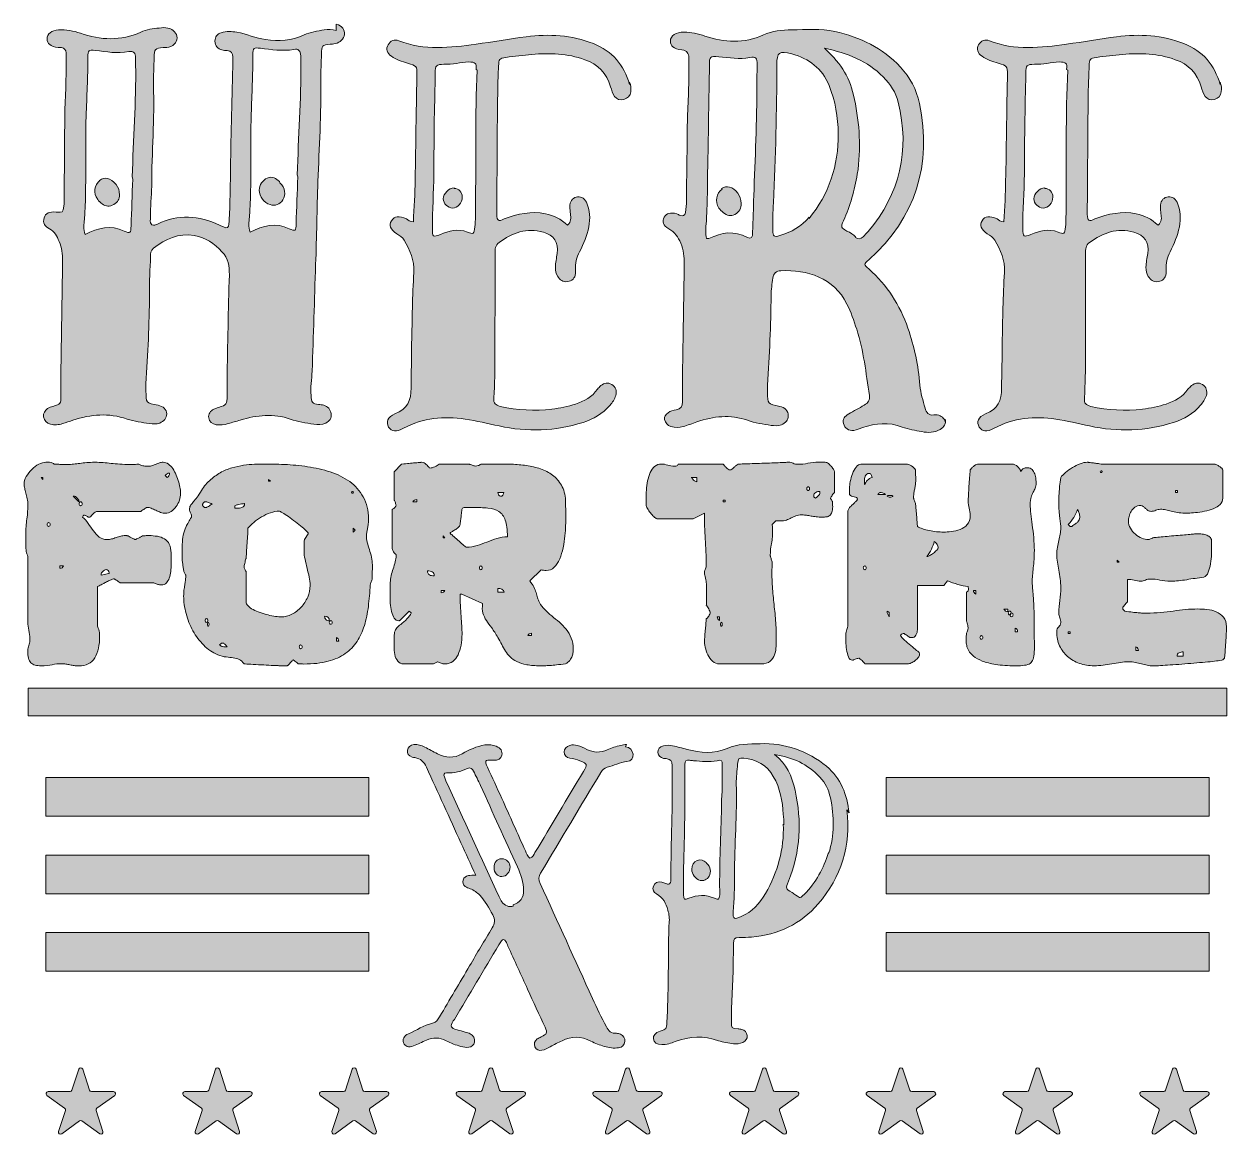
# Model space of a CAD drawing. Header units: inches. Extents: x 150 to 930, y -901 to -180.
import ezdxf

# ---------------------------------------------------------------- set-up
doc = ezdxf.new("R2010")
doc.units = ezdxf.units.IN
doc.header["$MEASUREMENT"] = 0
doc.layers.add('Layer 1', color=7, linetype='Continuous')

# ---------------------------------------------------------------- blocks, each defined once
blk = doc.blocks.new('block 3')
at = {"layer": 'Layer 1', "true_color": 0x2a4f7b}
h = blk.add_hatch(color=167, dxfattribs=at)
h.dxf.hatch_style = 2
edge = h.paths.add_edge_path()
edge.add_spline(control_points=[(174.05, -594.91), (172.08, -594.91), (170.07, -595.13), (168.01, -595.58), (165.95, -596.03), (163.61, -596.25), (160.98, -596.25), (159.37, -596.25), (158.02, -596.1), (156.91, -595.8), (155.81, -595.5), (154.91, -595), (154.23, -594.28), (153.54, -593.56), (153.03, -592.57), (152.71, -591.28), (152.38, -590), (152.21, -588.37), (152.21, -586.4), (152.21, -585.21), (152.44, -584.11), (152.88, -583.1), (153.33, -582.08), (153.56, -580.98), (153.56, -579.78), (153.56, -578.05), (153.42, -576.31), (153.15, -574.55), (152.88, -572.79), (152.6, -571.04), (152.3, -569.31), (152.3, -569.31), (152.3, -525.28), (152.3, -525.28), (151.82, -524.27), (151.48, -523.16), (151.27, -521.97), (151.06, -520.78), (150.95, -519.55), (150.92, -518.3), (150.89, -517.05), (150.89, -515.8), (150.92, -514.54), (150.95, -513.29), (150.96, -512.13), (150.96, -511.05), (150.96, -507.59), (151.18, -504.21), (151.63, -500.89), (152.08, -497.58), (152.3, -494.71), (152.3, -492.26), (152.3, -490.65), (152.17, -489.17), (151.9, -487.83), (151.63, -486.49), (151.35, -485.26), (151.05, -484.16), (150.75, -483.06), (150.47, -482.04), (150.2, -481.12), (149.93, -480.19), (149.8, -479.28), (149.8, -478.39), (149.8, -476.78), (150.28, -475.14), (151.23, -473.47), (152.18, -471.8), (153.36, -470.26), (154.76, -468.86), (156.17, -467.46), (157.69, -466.32), (159.33, -465.46), (160.97, -464.59), (162.47, -464.16), (163.85, -464.16), (164.15, -464.16), (164.4, -464.14), (164.61, -464.11), (164.82, -464.08), (165.04, -464.07), (165.28, -464.07), (166, -464.07), (166.7, -464.14), (167.38, -464.29), (168.07, -464.44), (168.74, -464.82), (169.4, -465.41), (169.69, -465.41), (170.25, -465.43), (171.05, -465.46), (171.86, -465.49), (172.72, -465.52), (173.65, -465.55), (174.57, -465.58), (175.44, -465.59), (176.24, -465.59), (177.05, -465.59), (177.6, -465.59), (177.9, -465.59), (179.27, -465.59), (180.61, -465.52), (181.93, -465.37), (183.24, -465.22), (184.6, -465.05), (186, -464.87), (187.4, -464.69), (188.89, -464.53), (190.47, -464.38), (192.05, -464.23), (193.8, -464.16), (195.71, -464.16), (197.68, -464.16), (199.48, -464.23), (201.12, -464.38), (202.76, -464.53), (204.46, -464.69), (206.22, -464.87), (207.98, -465.05), (209.86, -465.22), (211.86, -465.37), (213.86, -465.52), (216.17, -465.59), (218.8, -465.59), (219.63, -465.59), (220.51, -465.58), (221.44, -465.55), (222.36, -465.52), (223.33, -465.47), (224.35, -465.41), (225.54, -466.07), (226.57, -466.46), (227.43, -466.57), (228.3, -466.69), (229.33, -466.75), (230.52, -466.75), (231.42, -466.75), (232.27, -466.62), (233.07, -466.35), (233.88, -466.08), (234.67, -465.78), (235.44, -465.46), (236.22, -465.13), (236.98, -464.83), (237.72, -464.56), (238.47, -464.29), (239.23, -464.16), (240.01, -464.16), (241.26, -464.16), (242.41, -464.55), (243.45, -465.32), (244.49, -466.1), (245.43, -467.1), (246.27, -468.32), (247.11, -469.54), (247.85, -470.93), (248.51, -472.48), (249.16, -474.03), (249.7, -475.55), (250.12, -477.04), (250.54, -478.54), (250.85, -479.95), (251.06, -481.3), (251.27, -482.64), (251.37, -483.73), (251.37, -484.56), (251.37, -485.93), (251.1, -487.37), (250.57, -488.86), (250.03, -490.35), (249.31, -491.72), (248.42, -492.98), (247.52, -494.23), (246.48, -495.26), (245.29, -496.06), (244.09, -496.87), (242.81, -497.27), (241.44, -497.27), (240.48, -497.27), (239.47, -497.08), (238.4, -496.69), (237.32, -496.3), (236.26, -495.85), (235.22, -495.35), (234.17, -494.84), (233.2, -494.39), (232.31, -494), (231.42, -493.62), (230.61, -493.42), (229.89, -493.42), (229.89, -493.42), (229.54, -493.42), (229.54, -493.42), (229.42, -493.48), (229.33, -493.51), (229.27, -493.51), (229.09, -493.57), (228.83, -493.72), (228.51, -493.96), (228.18, -494.2), (227.82, -494.45), (227.43, -494.72), (227.04, -494.99), (226.67, -495.24), (226.31, -495.48), (225.96, -495.72), (225.72, -495.9), (225.6, -496.02), (225.6, -496.02), (197.5, -496.02), (197.5, -496.02), (196.96, -496.02), (196.47, -496.17), (196.02, -496.47), (195.57, -496.76), (195.15, -497.11), (194.77, -497.49), (194.38, -497.88), (194.01, -498.29), (193.65, -498.7), (193.29, -499.12), (192.93, -499.45), (192.57, -499.69), (192.57, -499.69), (192.04, -499.69), (192.04, -499.69), (192.04, -499.69), (191.41, -499.69), (191.41, -499.69), (191.35, -499.69), (191.2, -499.61), (190.96, -499.46), (190.73, -499.31), (190.46, -499.16), (190.16, -499.02), (189.86, -498.87), (189.59, -498.73), (189.35, -498.61), (189.11, -498.49), (188.96, -498.43), (188.91, -498.43), (188.73, -498.43), (188.49, -498.6), (188.19, -498.93), (187.89, -499.25), (187.74, -499.51), (187.74, -499.69), (189.11, -500.82), (190.34, -502.22), (191.41, -503.89), (192.49, -505.56), (193.6, -507.17), (194.77, -508.73), (195.93, -510.28), (197.21, -511.6), (198.62, -512.71), (200.02, -513.81), (201.7, -514.36), (203.67, -514.36), (204.69, -514.36), (205.67, -514.23), (206.63, -513.96), (207.58, -513.69), (208.55, -513.39), (209.53, -513.07), (210.52, -512.74), (211.5, -512.44), (212.49, -512.17), (213.47, -511.9), (214.44, -511.77), (215.4, -511.77), (215.4, -511.77), (216.38, -511.77), (216.38, -511.77), (216.56, -511.83), (216.77, -511.86), (217.01, -511.86), (217.13, -511.92), (217.42, -512.07), (217.9, -512.3), (218.38, -512.54), (218.9, -512.81), (219.47, -513.11), (220.03, -513.41), (220.56, -513.68), (221.03, -513.92), (221.51, -514.15), (221.81, -514.27), (221.93, -514.27), (222.05, -514.27), (222.35, -514.15), (222.82, -513.92), (223.3, -513.68), (223.82, -513.41), (224.39, -513.11), (224.96, -512.81), (225.48, -512.53), (225.96, -512.26), (226.43, -511.99), (226.73, -511.86), (226.85, -511.86), (227.51, -511.86), (228.04, -511.84), (228.46, -511.81), (228.88, -511.78), (229.31, -511.77), (229.76, -511.77), (230.21, -511.77), (230.55, -511.77), (230.79, -511.77), (232.7, -511.77), (234.53, -511.92), (236.29, -512.22), (238.05, -512.52), (239.59, -513.08), (240.9, -513.92), (242.21, -514.75), (243.26, -515.9), (244.03, -517.36), (244.81, -518.82), (245.2, -520.72), (245.2, -523.05), (245.2, -523.76), (245.23, -524.78), (245.29, -526.09), (245.34, -527.4), (245.34, -528.82), (245.29, -530.34), (245.23, -531.86), (245.11, -533.41), (244.93, -534.99), (244.75, -536.57), (244.44, -538.02), (243.99, -539.33), (243.54, -540.64), (242.91, -541.7), (242.11, -542.51), (241.3, -543.31), (240.27, -543.72), (239.02, -543.72), (238.07, -543.72), (237.26, -543.63), (236.61, -543.45), (235.95, -543.27), (235.11, -542.94), (234.1, -542.46), (234.1, -542.46), (212.17, -542.46), (212.17, -542.46), (212.05, -542.35), (211.82, -542.17), (211.46, -541.93), (211.1, -541.69), (210.73, -541.44), (210.34, -541.17), (209.95, -540.9), (209.58, -540.64), (209.22, -540.41), (208.86, -540.17), (208.62, -540.02), (208.51, -539.96), (208.44, -539.96), (208.36, -539.94), (208.24, -539.91), (208.12, -539.88), (208, -539.87), (207.88, -539.87), (207.58, -539.87), (207.06, -540.03), (206.31, -540.36), (205.57, -540.69), (204.76, -541.08), (203.9, -541.52), (203.03, -541.97), (202.22, -542.41), (201.48, -542.82), (200.73, -543.24), (200.21, -543.51), (199.91, -543.63), (199.56, -543.75), (199.06, -543.97), (198.44, -544.3), (197.81, -544.63), (197.5, -544.82), (197.5, -544.88), (197.5, -544.88), (197.5, -570.57), (197.5, -570.57), (198.15, -572.18), (198.54, -573.5), (198.66, -574.55), (198.78, -575.59), (198.84, -576.32), (198.84, -576.74), (198.84, -582.77), (197.78, -587.54), (195.66, -591.06), (193.54, -594.58), (190.07, -596.34), (185.24, -596.34), (184.16, -596.34), (183.18, -596.26), (182.28, -596.11), (181.39, -595.96), (180.49, -595.8), (179.6, -595.62), (178.7, -595.44), (177.81, -595.28), (176.91, -595.13), (176.02, -594.98), (175.06, -594.91), (174.05, -594.91)], knot_values=[0, 0, 0, 0, 1, 1, 1, 2, 2, 2, 3, 3, 3, 4, 4, 4, 5, 5, 5, 6, 6, 6, 7, 7, 7, 8, 8, 8, 9, 9, 9, 10, 10, 10, 11, 11, 11, 12, 12, 12, 13, 13, 13, 14, 14, 14, 15, 15, 15, 16, 16, 16, 17, 17, 17, 18, 18, 18, 19, 19, 19, 20, 20, 20, 21, 21, 21, 22, 22, 22, 23, 23, 23, 24, 24, 24, 25, 25, 25, 26, 26, 26, 27, 27, 27, 28, 28, 28, 29, 29, 29, 30, 30, 30, 31, 31, 31, 32, 32, 32, 33, 33, 33, 34, 34, 34, 35, 35, 35, 36, 36, 36, 37, 37, 37, 38, 38, 38, 39, 39, 39, 40, 40, 40, 41, 41, 41, 42, 42, 42, 43, 43, 43, 44, 44, 44, 45, 45, 45, 46, 46, 46, 47, 47, 47, 48, 48, 48, 49, 49, 49, 50, 50, 50, 51, 51, 51, 52, 52, 52, 53, 53, 53, 54, 54, 54, 55, 55, 55, 56, 56, 56, 57, 57, 57, 58, 58, 58, 59, 59, 59, 60, 60, 60, 61, 61, 61, 62, 62, 62, 63, 63, 63, 64, 64, 64, 65, 65, 65, 66, 66, 66, 67, 67, 67, 68, 68, 68, 69, 69, 69, 70, 70, 70, 71, 71, 71, 72, 72, 72, 73, 73, 73, 74, 74, 74, 75, 75, 75, 76, 76, 76, 77, 77, 77, 78, 78, 78, 79, 79, 79, 80, 80, 80, 81, 81, 81, 82, 82, 82, 83, 83, 83, 84, 84, 84, 85, 85, 85, 86, 86, 86, 87, 87, 87, 88, 88, 88, 89, 89, 89, 90, 90, 90, 91, 91, 91, 92, 92, 92, 93, 93, 93, 94, 94, 94, 95, 95, 95, 96, 96, 96, 97, 97, 97, 98, 98, 98, 99, 99, 99, 100, 100, 100, 101, 101, 101, 102, 102, 102, 103, 103, 103, 104, 104, 104, 105, 105, 105, 106, 106, 106, 107, 107, 107, 108, 108, 108, 109, 109, 109, 110, 110, 110, 111, 111, 111, 112, 112, 112, 113, 113, 113, 114, 114, 114, 115, 115, 115, 116, 116, 116, 117, 117, 117, 118, 118, 118, 119, 119, 119, 120, 120, 120, 121, 121, 121, 122, 122, 122, 123, 123, 123, 124, 124, 124, 125, 125, 125, 126, 126, 126, 127, 127, 127, 128, 128, 128, 129, 129, 129, 130, 130, 130, 131, 131, 131, 132, 132, 132, 133, 133, 133, 134, 134, 134, 135, 135, 135, 136, 136, 136, 137, 137, 137, 137], degree=3, periodic=1)
h.paths.add_polyline_path([(162.06, -475.25), (162.06, -474), (160.81, -474)])
edge = h.paths.add_edge_path()
edge.add_spline(control_points=[(165.73, -503.36), (165.43, -503.36), (165.2, -503.48), (165.06, -503.71), (164.91, -503.95), (164.83, -504.24), (164.83, -504.56), (164.83, -504.89), (164.91, -505.18), (165.06, -505.41), (165.2, -505.65), (165.43, -505.77), (165.73, -505.77), (166.02, -505.77), (166.26, -505.65), (166.44, -505.41), (166.62, -505.18), (166.71, -504.89), (166.71, -504.56), (166.71, -504.24), (166.62, -503.95), (166.44, -503.71), (166.26, -503.48), (166.02, -503.36), (165.73, -503.36)], knot_values=[0, 0, 0, 0, 1, 1, 1, 2, 2, 2, 3, 3, 3, 4, 4, 4, 5, 5, 5, 6, 6, 6, 7, 7, 7, 8, 8, 8, 8], degree=3, periodic=1)
edge = h.paths.add_edge_path()
edge.add_spline(control_points=[(173.07, -532.98), (174.2, -532.98), (175, -532.47), (175.48, -531.46), (175.48, -531.46), (173.07, -531.46), (173.07, -531.46), (173.07, -531.46), (173.07, -532.98), (173.07, -532.98)], knot_values=[0, 0, 0, 0, 1, 1, 1, 2, 2, 2, 3, 3, 3, 3], degree=3, periodic=1)
edge = h.paths.add_edge_path()
edge.add_spline(control_points=[(182.19, -486.08), (182.13, -486.08), (182.03, -486.1), (181.88, -486.13), (181.73, -486.16), (181.63, -486.17), (181.57, -486.17), (181.57, -486.17), (185.24, -489.84), (185.24, -489.84), (185.3, -489.78), (185.33, -489.69), (185.33, -489.57), (185.33, -489.46), (185.33, -489.37), (185.33, -489.31), (185.33, -489.01), (185.21, -488.68), (184.97, -488.32), (184.73, -487.96), (184.45, -487.62), (184.12, -487.29), (183.79, -486.96), (183.45, -486.68), (183.09, -486.44), (182.73, -486.2), (182.43, -486.08), (182.19, -486.08)], knot_values=[0, 0, 0, 0, 1, 1, 1, 2, 2, 2, 3, 3, 3, 4, 4, 4, 5, 5, 5, 6, 6, 6, 7, 7, 7, 8, 8, 8, 9, 9, 9, 9], degree=3, periodic=1)
edge = h.paths.add_edge_path()
edge.add_spline(control_points=[(186.49, -489.84), (186.19, -489.84), (185.97, -489.98), (185.82, -490.25), (185.67, -490.51), (185.59, -490.8), (185.59, -491.09), (185.59, -491.39), (185.67, -491.68), (185.82, -491.95), (185.97, -492.21), (186.19, -492.35), (186.49, -492.35), (186.79, -492.35), (187.03, -492.21), (187.21, -491.95), (187.38, -491.68), (187.47, -491.39), (187.47, -491.09), (187.47, -490.8), (187.38, -490.51), (187.21, -490.25), (187.03, -489.98), (186.79, -489.84), (186.49, -489.84)], knot_values=[0, 0, 0, 0, 1, 1, 1, 2, 2, 2, 3, 3, 3, 4, 4, 4, 5, 5, 5, 6, 6, 6, 7, 7, 7, 8, 8, 8, 8], degree=3, periodic=1)
edge = h.paths.add_edge_path()
edge.add_spline(control_points=[(199.82, -536.92), (199.82, -536.98), (199.84, -537.08), (199.87, -537.23), (199.9, -537.38), (199.91, -537.48), (199.91, -537.54), (199.91, -537.54), (204.84, -536.29), (204.84, -536.29), (204.84, -536.29), (204.93, -536.11), (204.93, -536.11), (204.93, -536.11), (204.93, -535.84), (204.93, -535.84), (204.93, -535.3), (204.73, -534.83), (204.34, -534.41), (203.95, -533.99), (203.49, -533.78), (202.96, -533.78), (202.66, -533.78), (202.33, -533.9), (201.97, -534.14), (201.61, -534.38), (201.27, -534.67), (200.94, -534.99), (200.61, -535.32), (200.35, -535.66), (200.14, -536.02), (199.93, -536.38), (199.82, -536.68), (199.82, -536.92)], knot_values=[0, 0, 0, 0, 1, 1, 1, 2, 2, 2, 3, 3, 3, 4, 4, 4, 5, 5, 5, 6, 6, 6, 7, 7, 7, 8, 8, 8, 9, 9, 9, 10, 10, 10, 11, 11, 11, 11], degree=3, periodic=1)
edge = h.paths.add_edge_path()
edge.add_spline(control_points=[(242.69, -474), (243.71, -473.53), (244.21, -472.6), (244.21, -471.23), (242.96, -471.23), (242.03, -471.73), (241.44, -472.75), (241.44, -472.75), (242.69, -474), (242.69, -474)], knot_values=[0, 0, 0, 0, 1, 1, 1, 2, 2, 2, 3, 3, 3, 3], degree=3, periodic=1)
h = blk.add_hatch(color=167, dxfattribs=at)
h.dxf.hatch_style = 2
edge = h.paths.add_edge_path()
edge.add_spline(control_points=[(253.43, -535.13), (253.43, -535.01), (253.37, -534.59), (253.25, -533.87), (253.13, -533.16), (253.01, -532.34), (252.89, -531.41), (252.77, -530.49), (252.66, -529.58), (252.54, -528.68), (252.42, -527.79), (252.33, -527.07), (252.27, -526.53), (252.27, -526.53), (252.27, -526), (252.27, -526), (252.27, -522.6), (252.31, -519.76), (252.4, -517.5), (252.49, -515.23), (252.73, -513.19), (253.12, -511.37), (253.51, -509.55), (254.12, -507.74), (254.95, -505.95), (255.79, -504.16), (256.92, -502.07), (258.35, -499.69), (258.35, -499.63), (258.37, -499.54), (258.4, -499.42), (258.43, -499.3), (258.44, -499.18), (258.44, -499.06), (258.44, -498.22), (258.22, -497.51), (257.77, -496.91), (257.32, -496.32), (257.1, -495.6), (257.1, -494.76), (257.1, -493.81), (257.29, -493.01), (257.68, -492.35), (258.07, -491.69), (258.58, -491.01), (259.2, -490.29), (259.83, -489.57), (260.57, -488.71), (261.44, -487.69), (262.3, -486.68), (263.21, -485.34), (264.17, -483.67), (265.9, -480.68), (267.87, -478.16), (270.08, -476.11), (272.28, -474.05), (274.61, -472.33), (277.06, -470.96), (279.5, -469.59), (282.04, -468.53), (284.66, -467.78), (287.29, -467.04), (289.82, -466.49), (292.27, -466.13), (294.72, -465.77), (297.06, -465.55), (299.3, -465.46), (301.53, -465.37), (303.49, -465.32), (305.16, -465.32), (309.27, -465.32), (313.81, -465.43), (318.76, -465.63), (323.71, -465.84), (328.71, -466.32), (333.75, -467.07), (338.79, -467.81), (343.68, -468.95), (348.43, -470.47), (353.17, -471.99), (357.38, -474.08), (361.05, -476.73), (364.72, -479.39), (367.67, -482.7), (369.91, -486.67), (372.14, -490.63), (373.26, -495.45), (373.26, -501.12), (373.26, -502.61), (373.19, -503.88), (373.04, -504.92), (372.89, -505.97), (372.74, -506.86), (372.59, -507.61), (372.44, -508.35), (372.29, -509.05), (372.14, -509.71), (371.99, -510.37), (371.92, -511.08), (371.92, -511.86), (371.92, -513.17), (372.11, -514.59), (372.5, -516.11), (372.89, -517.63), (373.34, -519.2), (373.84, -520.81), (374.35, -522.42), (374.8, -524.06), (375.19, -525.73), (375.57, -527.4), (375.77, -529.1), (375.77, -530.83), (375.77, -531.19), (375.77, -531.8), (375.77, -532.67), (375.77, -533.53), (375.75, -534.44), (375.72, -535.39), (375.69, -536.35), (375.68, -537.26), (375.68, -538.12), (375.68, -538.99), (375.68, -539.6), (375.68, -539.96), (375.62, -540.08), (375.51, -540.32), (375.36, -540.67), (375.21, -541.03), (375.07, -541.41), (374.92, -541.79), (374.77, -542.18), (374.65, -542.54), (374.56, -542.87), (374.47, -543.2), (374.43, -543.45), (374.43, -543.63), (374.13, -548.52), (373.71, -553.2), (373.17, -557.68), (372.63, -562.15), (371.77, -566.3), (370.58, -570.12), (369.38, -573.94), (367.8, -577.38), (365.83, -580.46), (363.86, -583.53), (361.33, -586.15), (358.23, -588.33), (355.12, -590.51), (351.38, -592.18), (347, -593.34), (342.61, -594.51), (337.38, -595.09), (331.29, -595.09), (330.81, -595.09), (330.16, -595.07), (329.32, -595.04), (328.48, -595.01), (328.04, -595), (327.98, -595), (327.86, -595), (327.62, -594.86), (327.26, -594.59), (326.9, -594.33), (326.53, -594.03), (326.14, -593.7), (325.75, -593.37), (325.38, -593.09), (325.03, -592.85), (324.67, -592.61), (324.43, -592.49), (324.31, -592.49), (324.19, -592.49), (323.96, -592.69), (323.64, -593.07), (323.31, -593.46), (322.94, -593.88), (322.52, -594.33), (322.1, -594.77), (321.71, -595.18), (321.36, -595.53), (321, -595.89), (320.76, -596.1), (320.64, -596.16), (320.64, -596.22), (320.31, -596.25), (319.65, -596.25), (319, -596.25), (318.49, -596.25), (318.13, -596.25), (317.78, -596.25), (317.13, -596.25), (316.21, -596.25), (315.28, -596.25), (314.73, -596.22), (314.55, -596.16), (313.72, -596.16), (312.26, -596.1), (310.17, -595.98), (308.08, -595.86), (305.87, -595.74), (303.55, -595.62), (301.22, -595.5), (299.01, -595.38), (296.92, -595.27), (294.83, -595.15), (293.37, -595.06), (292.54, -595), (291.58, -593.56), (290.51, -592.6), (289.32, -592.09), (288.12, -591.58), (286.84, -591.24), (285.47, -591.06), (284.1, -590.88), (282.57, -590.7), (280.91, -590.52), (279.23, -590.34), (277.41, -589.87), (275.45, -589.09), (272.1, -587.72), (269.08, -585.66), (266.36, -582.92), (263.65, -580.17), (261.32, -577.04), (259.38, -573.52), (257.44, -570), (255.95, -566.27), (254.91, -562.33), (253.86, -558.39), (253.34, -554.61), (253.34, -550.97), (253.34, -549.53), (253.42, -548.24), (253.56, -547.07), (253.71, -545.91), (253.86, -544.84), (254.01, -543.85), (254.16, -542.87), (254.31, -541.91), (254.46, -540.99), (254.61, -540.06), (254.68, -539.12), (254.68, -538.17), (254.68, -538.17), (254.68, -537.54), (254.68, -537.54), (254.62, -537.42), (254.42, -537.02), (254.06, -536.33), (253.7, -535.65), (253.49, -535.25), (253.43, -535.13)], knot_values=[0, 0, 0, 0, 1, 1, 1, 2, 2, 2, 3, 3, 3, 4, 4, 4, 5, 5, 5, 6, 6, 6, 7, 7, 7, 8, 8, 8, 9, 9, 9, 10, 10, 10, 11, 11, 11, 12, 12, 12, 13, 13, 13, 14, 14, 14, 15, 15, 15, 16, 16, 16, 17, 17, 17, 18, 18, 18, 19, 19, 19, 20, 20, 20, 21, 21, 21, 22, 22, 22, 23, 23, 23, 24, 24, 24, 25, 25, 25, 26, 26, 26, 27, 27, 27, 28, 28, 28, 29, 29, 29, 30, 30, 30, 31, 31, 31, 32, 32, 32, 33, 33, 33, 34, 34, 34, 35, 35, 35, 36, 36, 36, 37, 37, 37, 38, 38, 38, 39, 39, 39, 40, 40, 40, 41, 41, 41, 42, 42, 42, 43, 43, 43, 44, 44, 44, 45, 45, 45, 46, 46, 46, 47, 47, 47, 48, 48, 48, 49, 49, 49, 50, 50, 50, 51, 51, 51, 52, 52, 52, 53, 53, 53, 54, 54, 54, 55, 55, 55, 56, 56, 56, 57, 57, 57, 58, 58, 58, 59, 59, 59, 60, 60, 60, 61, 61, 61, 62, 62, 62, 63, 63, 63, 64, 64, 64, 65, 65, 65, 66, 66, 66, 67, 67, 67, 68, 68, 68, 69, 69, 69, 70, 70, 70, 71, 71, 71, 72, 72, 72, 73, 73, 73, 74, 74, 74, 75, 75, 75, 76, 76, 76, 77, 77, 77, 78, 78, 78, 79, 79, 79, 80, 80, 80, 81, 81, 81, 82, 82, 82, 83, 83, 83, 84, 84, 84, 84], degree=3, periodic=1)
edge = h.paths.add_edge_path()
edge.add_spline(control_points=[(265.69, -491.09), (265.69, -491.09), (265.69, -491.36), (265.69, -491.36), (265.63, -491.42), (265.6, -491.54), (265.6, -491.72), (265.6, -491.84), (265.62, -491.96), (265.65, -492.08), (265.68, -492.2), (265.69, -492.29), (265.69, -492.35), (265.75, -492.47), (265.94, -492.68), (266.27, -492.98), (266.6, -493.27), (266.82, -493.45), (266.94, -493.51), (266.94, -493.57), (267.02, -493.6), (267.17, -493.6), (267.32, -493.6), (267.42, -493.6), (267.48, -493.6), (267.6, -493.6), (267.73, -493.6), (267.88, -493.6), (268.03, -493.6), (268.11, -493.57), (268.11, -493.51), (268.29, -493.45), (268.55, -493.32), (268.91, -493.11), (269.27, -492.9), (269.64, -492.66), (270.03, -492.39), (270.42, -492.12), (270.78, -491.87), (271.11, -491.63), (271.43, -491.39), (271.66, -491.22), (271.78, -491.09), (271.66, -491.04), (271.42, -490.95), (271.06, -490.83), (270.7, -490.71), (270.33, -490.59), (269.94, -490.47), (269.55, -490.35), (269.2, -490.23), (268.87, -490.11), (268.54, -489.99), (268.29, -489.9), (268.11, -489.84), (268.11, -489.84), (267.48, -489.84), (267.48, -489.84), (267.48, -489.84), (266.94, -489.84), (266.94, -489.84), (266.82, -489.96), (266.6, -490.17), (266.27, -490.47), (265.94, -490.77), (265.75, -490.98), (265.69, -491.09)], knot_values=[0, 0, 0, 0, 1, 1, 1, 2, 2, 2, 3, 3, 3, 4, 4, 4, 5, 5, 5, 6, 6, 6, 7, 7, 7, 8, 8, 8, 9, 9, 9, 10, 10, 10, 11, 11, 11, 12, 12, 12, 13, 13, 13, 14, 14, 14, 15, 15, 15, 16, 16, 16, 17, 17, 17, 18, 18, 18, 19, 19, 19, 20, 20, 20, 21, 21, 21, 22, 22, 22, 22], degree=3, periodic=1)
edge = h.paths.add_edge_path()
edge.add_spline(control_points=[(268.11, -565.64), (267.81, -565.64), (267.58, -565.76), (267.44, -566), (267.29, -566.24), (267.21, -566.52), (267.21, -566.85), (267.21, -567.18), (267.29, -567.46), (267.44, -567.7), (267.58, -567.94), (267.81, -568.06), (268.11, -568.06), (268.4, -568.06), (268.64, -567.94), (268.82, -567.7), (269, -567.46), (269.09, -567.18), (269.09, -566.85), (269.09, -566.52), (269, -566.24), (268.82, -566), (268.64, -565.76), (268.4, -565.64), (268.11, -565.64)], knot_values=[0, 0, 0, 0, 1, 1, 1, 2, 2, 2, 3, 3, 3, 4, 4, 4, 5, 5, 5, 6, 6, 6, 7, 7, 7, 8, 8, 8, 8], degree=3, periodic=1)
edge = h.paths.add_edge_path()
edge.add_spline(control_points=[(269.36, -568.06), (269.18, -567.94), (269.05, -568.03), (268.96, -568.33), (268.87, -568.63), (268.82, -568.95), (268.82, -569.31), (268.82, -569.67), (268.87, -569.98), (268.96, -570.25), (269.05, -570.52), (269.18, -570.63), (269.36, -570.57), (269.72, -570.33), (269.9, -569.89), (269.9, -569.27), (269.9, -568.64), (269.72, -568.24), (269.36, -568.06)], knot_values=[0, 0, 0, 0, 1, 1, 1, 2, 2, 2, 3, 3, 3, 4, 4, 4, 5, 5, 5, 6, 6, 6, 6], degree=3, periodic=1)
edge = h.paths.add_edge_path()
edge.add_spline(control_points=[(276.7, -582.74), (277.35, -583.33), (277.94, -583.69), (278.44, -583.81), (278.95, -583.93), (279.59, -583.99), (280.37, -583.99), (280.37, -583.99), (281.53, -583.99), (281.53, -583.99), (281.41, -583.75), (281.04, -583.32), (280.41, -582.69), (279.79, -582.06), (279.35, -581.66), (279.11, -581.48), (279.11, -581.48), (278.58, -581.48), (278.58, -581.48), (278.58, -581.48), (277.86, -581.48), (277.86, -581.48), (277.74, -581.6), (277.53, -581.81), (277.24, -582.11), (276.94, -582.41), (276.76, -582.62), (276.7, -582.74)], knot_values=[0, 0, 0, 0, 1, 1, 1, 2, 2, 2, 3, 3, 3, 4, 4, 4, 5, 5, 5, 6, 6, 6, 7, 7, 7, 8, 8, 8, 9, 9, 9, 9], degree=3, periodic=1)
edge = h.paths.add_edge_path()
edge.add_spline(control_points=[(286.45, -494.05), (286.45, -494.05), (287.71, -494.05), (287.71, -494.05), (288.3, -494.05), (288.9, -494.02), (289.5, -493.96), (290.09, -493.9), (290.64, -493.77), (291.15, -493.56), (291.66, -493.35), (292.08, -493.05), (292.4, -492.66), (292.73, -492.27), (292.9, -491.72), (292.9, -491.01), (292.78, -491.01), (292.52, -491.02), (292.14, -491.05), (291.75, -491.08), (291.49, -491.09), (291.38, -491.09), (291.02, -491.16), (290.56, -491.24), (289.99, -491.36), (289.42, -491.48), (288.87, -491.62), (288.33, -491.77), (287.8, -491.92), (287.17, -492.11), (286.45, -492.35), (286.45, -492.35), (286.45, -494.05), (286.45, -494.05)], knot_values=[0, 0, 0, 0, 1, 1, 1, 2, 2, 2, 3, 3, 3, 4, 4, 4, 5, 5, 5, 6, 6, 6, 7, 7, 7, 8, 8, 8, 9, 9, 9, 10, 10, 10, 11, 11, 11, 11], degree=3, periodic=1)
edge = h.paths.add_edge_path()
edge.add_spline(control_points=[(292.54, -532.08), (292.54, -532.08), (292.54, -532.62), (292.54, -532.62), (292.66, -532.86), (292.87, -533.29), (293.16, -533.92), (293.46, -534.54), (293.67, -534.95), (293.79, -535.13), (293.79, -535.13), (293.79, -554.64), (293.79, -554.64), (293.79, -555.59), (294.22, -556.5), (295.09, -557.36), (295.95, -558.23), (297.06, -559.02), (298.4, -559.74), (299.74, -560.45), (301.26, -561.11), (302.96, -561.71), (304.67, -562.3), (306.37, -562.81), (308.07, -563.23), (309.77, -563.65), (311.38, -563.96), (312.9, -564.17), (314.42, -564.38), (315.69, -564.48), (316.7, -564.48), (319.03, -564.48), (321.31, -563.91), (323.55, -562.78), (325.79, -561.65), (327.78, -560.14), (329.54, -558.26), (331.3, -556.38), (332.72, -554.2), (333.8, -551.73), (334.87, -549.25), (335.41, -546.7), (335.41, -544.08), (335.41, -542.35), (335.2, -540.54), (334.78, -538.66), (334.36, -536.78), (333.91, -534.87), (333.44, -532.93), (332.96, -530.99), (332.51, -529.07), (332.09, -527.16), (331.68, -525.25), (331.47, -523.43), (331.47, -521.7), (331.47, -521.22), (331.48, -520.58), (331.51, -519.78), (331.54, -518.97), (331.56, -518.17), (331.56, -517.36), (331.56, -516.56), (331.57, -515.86), (331.6, -515.26), (331.63, -514.66), (331.65, -514.33), (331.65, -514.27), (331.65, -514.27), (334.15, -510.7), (334.15, -510.7), (334.33, -510.4), (334.03, -509.84), (333.26, -509.04), (332.48, -508.23), (331.45, -507.28), (330.17, -506.18), (328.89, -505.07), (327.45, -503.92), (325.87, -502.73), (324.29, -501.54), (322.77, -500.43), (321.31, -499.42), (319.85, -498.4), (318.57, -497.57), (317.46, -496.91), (316.36, -496.26), (315.63, -495.93), (315.27, -495.93), (313.48, -495.93), (311.6, -496.27), (309.63, -496.96), (307.66, -497.64), (305.75, -498.52), (303.9, -499.6), (302.05, -500.67), (300.37, -501.87), (298.85, -503.18), (297.33, -504.49), (296.06, -505.77), (295.04, -507.02), (295.04, -507.74), (294.98, -509.02), (294.87, -510.87), (294.74, -512.72), (294.63, -514.68), (294.51, -516.73), (294.39, -518.79), (294.25, -520.76), (294.11, -522.64), (293.96, -524.52), (293.85, -525.82), (293.79, -526.53), (293.79, -526.65), (293.72, -526.95), (293.57, -527.43), (293.42, -527.91), (293.28, -528.43), (293.16, -529), (293.05, -529.56), (292.91, -530.09), (292.76, -530.56), (292.61, -531.04), (292.54, -531.34), (292.54, -531.46), (292.54, -531.46), (292.54, -532.08), (292.54, -532.08)], knot_values=[0, 0, 0, 0, 1, 1, 1, 2, 2, 2, 3, 3, 3, 4, 4, 4, 5, 5, 5, 6, 6, 6, 7, 7, 7, 8, 8, 8, 9, 9, 9, 10, 10, 10, 11, 11, 11, 12, 12, 12, 13, 13, 13, 14, 14, 14, 15, 15, 15, 16, 16, 16, 17, 17, 17, 18, 18, 18, 19, 19, 19, 20, 20, 20, 21, 21, 21, 22, 22, 22, 23, 23, 23, 24, 24, 24, 25, 25, 25, 26, 26, 26, 27, 27, 27, 28, 28, 28, 29, 29, 29, 30, 30, 30, 31, 31, 31, 32, 32, 32, 33, 33, 33, 34, 34, 34, 35, 35, 35, 36, 36, 36, 37, 37, 37, 38, 38, 38, 39, 39, 39, 40, 40, 40, 41, 41, 41, 42, 42, 42, 42], degree=3, periodic=1)
h.paths.add_polyline_path([(308.47, -476.42), (309.63, -476.42), (308.47, -475.25)])
edge = h.paths.add_edge_path()
edge.add_spline(control_points=[(329.23, -582.74), (328.93, -582.74), (328.71, -582.86), (328.56, -583.1), (328.41, -583.33), (328.34, -583.62), (328.34, -583.94), (328.34, -584.27), (328.41, -584.56), (328.56, -584.79), (328.71, -585.03), (328.93, -585.15), (329.23, -585.15), (329.53, -585.15), (329.77, -585.03), (329.95, -584.79), (330.13, -584.56), (330.22, -584.27), (330.22, -583.94), (330.22, -583.62), (330.13, -583.33), (329.95, -583.1), (329.77, -582.86), (329.53, -582.74), (329.23, -582.74)], knot_values=[0, 0, 0, 0, 1, 1, 1, 2, 2, 2, 3, 3, 3, 4, 4, 4, 5, 5, 5, 6, 6, 6, 7, 7, 7, 8, 8, 8, 8], degree=3, periodic=1)
edge = h.paths.add_edge_path()
edge.add_spline(control_points=[(347.85, -567.16), (347.85, -565.14), (346.83, -564.12), (344.8, -564.12), (344.8, -565.02), (345.08, -565.75), (345.65, -566.31), (346.22, -566.88), (346.95, -567.16), (347.85, -567.16)], knot_values=[0, 0, 0, 0, 1, 1, 1, 2, 2, 2, 3, 3, 3, 3], degree=3, periodic=1)
edge = h.paths.add_edge_path()
edge.add_spline(control_points=[(348.74, -566.89), (348.44, -566.89), (348.22, -567.02), (348.07, -567.25), (347.92, -567.49), (347.85, -567.78), (347.85, -568.1), (347.85, -568.43), (347.92, -568.72), (348.07, -568.95), (348.22, -569.19), (348.44, -569.31), (348.74, -569.31), (349.04, -569.31), (349.28, -569.19), (349.46, -568.95), (349.63, -568.72), (349.72, -568.43), (349.72, -568.1), (349.72, -567.78), (349.63, -567.49), (349.46, -567.25), (349.28, -567.02), (349.04, -566.89), (348.74, -566.89)], knot_values=[0, 0, 0, 0, 1, 1, 1, 2, 2, 2, 3, 3, 3, 4, 4, 4, 5, 5, 5, 6, 6, 6, 7, 7, 7, 8, 8, 8, 8], degree=3, periodic=1)
edge = h.paths.add_edge_path()
edge.add_spline(control_points=[(353.93, -580.32), (353.93, -579.19), (353.42, -578.35), (352.41, -577.81), (352.41, -577.81), (352.41, -580.32), (352.41, -580.32), (352.41, -580.32), (353.93, -580.32), (353.93, -580.32)], knot_values=[0, 0, 0, 0, 1, 1, 1, 2, 2, 2, 3, 3, 3, 3], degree=3, periodic=1)
edge = h.paths.add_edge_path()
edge.add_spline(control_points=[(363.42, -483.76), (363.48, -483.58), (363.43, -483.44), (363.28, -483.35), (363.13, -483.26), (362.97, -483.22), (362.79, -483.22), (362.61, -483.22), (362.45, -483.26), (362.3, -483.35), (362.15, -483.44), (362.13, -483.58), (362.25, -483.76), (362.37, -484.11), (362.55, -484.29), (362.79, -484.29), (363.15, -484.29), (363.36, -484.11), (363.42, -483.76)], knot_values=[0, 0, 0, 0, 1, 1, 1, 2, 2, 2, 3, 3, 3, 4, 4, 4, 5, 5, 5, 6, 6, 6, 6], degree=3, periodic=1)
h.paths.add_polyline_path([(363.42, -507.02), (363.42, -509.44), (364.67, -508.19)])
h = blk.add_hatch(color=167, dxfattribs=at)
h.dxf.hatch_style = 2
edge = h.paths.add_edge_path()
edge.add_spline(control_points=[(387.4, -542.29), (387.4, -540.73), (387.6, -539.21), (387.98, -537.72), (388.37, -536.23), (388.8, -534.74), (389.28, -533.25), (389.76, -531.76), (390.19, -530.29), (390.58, -528.86), (390.97, -527.43), (391.16, -526.03), (391.16, -524.66), (391.16, -524.6), (391.16, -524.49), (391.16, -524.34), (391.16, -524.19), (391.13, -524.12), (391.07, -524.12), (391.07, -524), (390.89, -523.79), (390.53, -523.49), (390.18, -523.19), (389.97, -522.99), (389.91, -522.87), (389.73, -522.57), (389.47, -522.12), (389.15, -521.52), (388.82, -520.93), (388.65, -520.57), (388.65, -520.45), (388.65, -520.45), (388.65, -494.76), (388.65, -494.76), (388.95, -494.71), (389.41, -494.36), (390.04, -493.74), (390.67, -493.11), (391.01, -492.65), (391.07, -492.35), (391.13, -492.17), (391.12, -491.9), (391.03, -491.54), (390.94, -491.18), (390.83, -490.81), (390.71, -490.42), (390.59, -490.04), (390.46, -489.68), (390.31, -489.35), (390.16, -489.02), (390.03, -488.8), (389.91, -488.68), (389.91, -488.68), (389.91, -470.33), (389.91, -470.33), (389.91, -470.33), (394.74, -465.41), (394.74, -465.41), (396.65, -465.23), (398.24, -465.07), (399.53, -464.92), (400.81, -464.77), (402.15, -464.64), (403.55, -464.52), (404.96, -464.4), (406.11, -464.31), (407, -464.25), (407.06, -464.25), (407.16, -464.23), (407.31, -464.2), (407.46, -464.17), (407.6, -464.16), (407.72, -464.16), (408.37, -464.16), (408.94, -464.29), (409.42, -464.56), (409.89, -464.83), (410.33, -465.16), (410.71, -465.55), (411.1, -465.93), (411.47, -466.34), (411.83, -466.75), (412.19, -467.17), (412.61, -467.56), (413.09, -467.92), (414.04, -467.92), (415.1, -467.63), (416.26, -467.07), (417.43, -466.5), (418.39, -465.95), (419.17, -465.41), (419.17, -465.41), (438.77, -465.41), (438.77, -465.41), (438.89, -465.47), (439.13, -465.56), (439.49, -465.68), (439.84, -465.8), (440.22, -465.93), (440.61, -466.08), (440.99, -466.23), (441.35, -466.35), (441.68, -466.44), (442.01, -466.53), (442.26, -466.6), (442.44, -466.66), (443.21, -466.66), (443.86, -466.56), (444.36, -466.35), (444.87, -466.14), (445.45, -465.83), (446.11, -465.41), (446.47, -465.41), (447.11, -465.41), (448.03, -465.41), (448.96, -465.41), (449.94, -465.4), (450.99, -465.37), (452.03, -465.34), (453.01, -465.32), (453.94, -465.32), (454.86, -465.32), (455.5, -465.32), (455.86, -465.32), (458.73, -465.32), (461.75, -465.35), (464.95, -465.41), (468.14, -465.47), (471.33, -465.71), (474.52, -466.13), (477.71, -466.55), (480.8, -467.2), (483.79, -468.1), (486.77, -468.99), (489.45, -470.26), (491.84, -471.9), (494.22, -473.54), (496.24, -475.61), (497.88, -478.12), (499.52, -480.62), (500.58, -483.73), (501.06, -487.43), (501.06, -487.96), (501.07, -488.86), (501.1, -490.11), (501.13, -491.36), (501.16, -492.71), (501.19, -494.14), (501.22, -495.57), (501.24, -496.93), (501.24, -498.21), (501.24, -499.49), (501.24, -500.37), (501.24, -500.85), (501.24, -501.74), (501.21, -503.19), (501.15, -505.19), (501.09, -507.19), (500.94, -509.43), (500.7, -511.9), (500.46, -514.38), (500.07, -516.94), (499.54, -519.6), (499, -522.25), (498.25, -524.69), (497.3, -526.89), (496.34, -529.1), (495.15, -530.91), (493.72, -532.31), (492.29, -533.71), (490.53, -534.41), (488.44, -534.41), (487.37, -534.41), (486.29, -534.23), (485.22, -533.87), (485.22, -533.87), (477.88, -541.21), (477.88, -541.21), (479.01, -542.58), (479.89, -543.88), (480.52, -545.1), (481.15, -546.33), (481.64, -547.52), (482, -548.68), (482.35, -549.85), (482.68, -550.97), (482.98, -552.04), (483.28, -553.11), (483.7, -554.16), (484.23, -555.17), (485.07, -556.84), (486.19, -558.38), (487.59, -559.78), (488.99, -561.18), (490.51, -562.56), (492.15, -563.9), (493.79, -565.24), (495.43, -566.6), (497.08, -567.97), (498.72, -569.34), (500.21, -570.88), (501.55, -572.58), (502.89, -574.28), (503.98, -576.17), (504.82, -578.26), (505.65, -580.35), (506.07, -582.77), (506.07, -585.51), (506.07, -585.93), (506.04, -586.54), (505.98, -587.35), (505.92, -588.15), (505.73, -589.02), (505.4, -589.94), (505.07, -590.87), (504.56, -591.79), (503.88, -592.72), (503.19, -593.64), (502.25, -594.4), (501.06, -595), (498.85, -595.24), (496.93, -595.44), (495.28, -595.62), (493.64, -595.8), (492.2, -595.94), (490.95, -596.03), (489.69, -596.11), (488.57, -596.17), (487.59, -596.2), (486.6, -596.23), (485.69, -596.25), (484.86, -596.25), (481.4, -596.25), (478.42, -596.01), (475.91, -595.53), (473.4, -595.06), (471.29, -594.38), (469.56, -593.52), (467.82, -592.66), (466.36, -591.64), (465.17, -590.48), (463.98, -589.31), (462.95, -588.05), (462.08, -586.67), (461.22, -585.3), (460.41, -583.87), (459.67, -582.38), (458.92, -580.89), (458.1, -579.37), (457.21, -577.81), (455.83, -575.43), (454.49, -573.39), (453.18, -571.68), (451.87, -569.98), (450.72, -568.37), (449.73, -566.85), (448.75, -565.33), (448.02, -563.72), (447.54, -562.02), (447.06, -560.32), (446.97, -558.28), (447.27, -555.89), (447.27, -555.89), (433.85, -549.71), (433.85, -549.71), (433.85, -549.71), (432.68, -549.71), (432.68, -549.71), (432.68, -552.22), (432.74, -554.68), (432.86, -557.1), (432.98, -559.51), (433.13, -561.84), (433.31, -564.08), (433.49, -566.31), (433.64, -568.42), (433.76, -570.39), (433.88, -572.35), (433.94, -574.11), (433.94, -575.67), (433.94, -578.17), (433.73, -580.59), (433.31, -582.92), (432.89, -585.24), (432.24, -587.3), (431.34, -589.09), (430.45, -590.88), (429.31, -592.31), (427.94, -593.38), (426.57, -594.46), (424.9, -595), (422.93, -595), (422.93, -595), (421.68, -595), (421.68, -595), (421.56, -595), (421.32, -594.92), (420.96, -594.77), (420.6, -594.62), (420.21, -594.47), (419.8, -594.33), (419.38, -594.18), (419.01, -594.04), (418.68, -593.92), (418.35, -593.8), (418.13, -593.74), (418.01, -593.74), (417.77, -593.74), (417.32, -593.91), (416.67, -594.24), (416.01, -594.56), (415.62, -594.82), (415.5, -595), (415.5, -595), (395.99, -595), (395.99, -595), (394.32, -595), (393.05, -594.4), (392.19, -593.21), (391.32, -592.01), (390.71, -590.58), (390.35, -588.91), (390, -587.24), (389.82, -585.53), (389.82, -583.76), (389.82, -582.01), (389.82, -580.56), (389.82, -579.42), (389.82, -577.16), (389.95, -575.47), (390.22, -574.37), (390.49, -573.27), (390.95, -572.35), (391.61, -571.64), (392.26, -570.92), (393.14, -570.16), (394.25, -569.36), (395.35, -568.55), (396.74, -567.31), (398.41, -565.64), (398.65, -565.41), (398.92, -565.09), (399.21, -564.7), (399.51, -564.32), (399.8, -563.93), (400.06, -563.54), (400.33, -563.15), (400.56, -562.81), (400.74, -562.51), (400.92, -562.21), (400.97, -562.03), (400.92, -561.97), (400.92, -561.97), (399.66, -560.72), (399.66, -560.72), (399.66, -560.72), (393.58, -566.89), (393.58, -566.89), (393.52, -566.89), (393.43, -566.91), (393.31, -566.94), (393.19, -566.97), (393.07, -566.98), (392.95, -566.98), (391.7, -566.98), (390.7, -566.43), (389.95, -565.33), (389.21, -564.23), (388.62, -562.82), (388.21, -561.12), (387.79, -559.42), (387.52, -557.56), (387.4, -555.53), (387.28, -553.5), (387.22, -551.58), (387.22, -549.76), (387.22, -547.94), (387.25, -546.34), (387.31, -544.97), (387.37, -543.6), (387.4, -542.7), (387.4, -542.29)], knot_values=[0, 0, 0, 0, 1, 1, 1, 2, 2, 2, 3, 3, 3, 4, 4, 4, 5, 5, 5, 6, 6, 6, 7, 7, 7, 8, 8, 8, 9, 9, 9, 10, 10, 10, 11, 11, 11, 12, 12, 12, 13, 13, 13, 14, 14, 14, 15, 15, 15, 16, 16, 16, 17, 17, 17, 18, 18, 18, 19, 19, 19, 20, 20, 20, 21, 21, 21, 22, 22, 22, 23, 23, 23, 24, 24, 24, 25, 25, 25, 26, 26, 26, 27, 27, 27, 28, 28, 28, 29, 29, 29, 30, 30, 30, 31, 31, 31, 32, 32, 32, 33, 33, 33, 34, 34, 34, 35, 35, 35, 36, 36, 36, 37, 37, 37, 38, 38, 38, 39, 39, 39, 40, 40, 40, 41, 41, 41, 42, 42, 42, 43, 43, 43, 44, 44, 44, 45, 45, 45, 46, 46, 46, 47, 47, 47, 48, 48, 48, 49, 49, 49, 50, 50, 50, 51, 51, 51, 52, 52, 52, 53, 53, 53, 54, 54, 54, 55, 55, 55, 56, 56, 56, 57, 57, 57, 58, 58, 58, 59, 59, 59, 60, 60, 60, 61, 61, 61, 62, 62, 62, 63, 63, 63, 64, 64, 64, 65, 65, 65, 66, 66, 66, 67, 67, 67, 68, 68, 68, 69, 69, 69, 70, 70, 70, 71, 71, 71, 72, 72, 72, 73, 73, 73, 74, 74, 74, 75, 75, 75, 76, 76, 76, 77, 77, 77, 78, 78, 78, 79, 79, 79, 80, 80, 80, 81, 81, 81, 82, 82, 82, 83, 83, 83, 84, 84, 84, 85, 85, 85, 86, 86, 86, 87, 87, 87, 88, 88, 88, 89, 89, 89, 90, 90, 90, 91, 91, 91, 92, 92, 92, 93, 93, 93, 94, 94, 94, 95, 95, 95, 96, 96, 96, 97, 97, 97, 98, 98, 98, 99, 99, 99, 100, 100, 100, 101, 101, 101, 102, 102, 102, 103, 103, 103, 104, 104, 104, 105, 105, 105, 106, 106, 106, 107, 107, 107, 108, 108, 108, 109, 109, 109, 110, 110, 110, 111, 111, 111, 112, 112, 112, 113, 113, 113, 114, 114, 114, 115, 115, 115, 116, 116, 116, 117, 117, 117, 118, 118, 118, 119, 119, 119, 120, 120, 120, 121, 121, 121, 122, 122, 122, 123, 123, 123, 124, 124, 124, 125, 125, 125, 126, 126, 126, 127, 127, 127, 127], degree=3, periodic=1)
edge = h.paths.add_edge_path()
edge.add_spline(control_points=[(404.58, -488.41), (403.39, -488.41), (402.56, -488.89), (402.08, -489.84), (402.08, -489.84), (404.58, -489.84), (404.58, -489.84), (404.58, -489.84), (404.58, -488.41), (404.58, -488.41)], knot_values=[0, 0, 0, 0, 1, 1, 1, 2, 2, 2, 3, 3, 3, 3], degree=3, periodic=1)
edge = h.paths.add_edge_path()
edge.add_spline(control_points=[(411.56, -534.68), (411.56, -535.99), (411.98, -536.86), (412.82, -537.27), (413.65, -537.69), (414.67, -537.9), (415.86, -537.9), (415.86, -536.59), (415.44, -535.72), (414.61, -535.3), (413.77, -534.89), (412.76, -534.68), (411.56, -534.68)], knot_values=[0, 0, 0, 0, 1, 1, 1, 2, 2, 2, 3, 3, 3, 4, 4, 4, 4], degree=3, periodic=1)
edge = h.paths.add_edge_path()
edge.add_spline(control_points=[(420.42, -547.3), (420.42, -547.3), (420.42, -548.82), (420.42, -548.82), (421.56, -548.82), (422.36, -548.31), (422.84, -547.3), (422.84, -547.3), (420.42, -547.3), (420.42, -547.3)], knot_values=[0, 0, 0, 0, 1, 1, 1, 2, 2, 2, 3, 3, 3, 3], degree=3, periodic=1)
h.paths.add_polyline_path([(422.84, -513.11), (421.68, -511.86), (421.68, -513.11)])
edge = h.paths.add_edge_path()
edge.add_spline(control_points=[(432.68, -504.52), (432.51, -505.24), (432.09, -505.89), (431.43, -506.49), (430.77, -507.08), (430.06, -507.62), (429.28, -508.1), (428.51, -508.58), (427.82, -508.98), (427.23, -509.31), (426.63, -509.64), (426.33, -509.89), (426.33, -510.07), (426.33, -510.13), (426.36, -510.23), (426.42, -510.38), (426.48, -510.53), (426.51, -510.64), (426.51, -510.7), (426.99, -510.93), (427.75, -511.53), (428.79, -512.48), (429.84, -513.44), (430.91, -514.41), (432.01, -515.39), (433.12, -516.38), (434.15, -517.27), (435.1, -518.08), (436.06, -518.88), (436.65, -519.29), (436.89, -519.29), (439.28, -519.29), (441.54, -518.94), (443.69, -518.26), (445.84, -517.57), (447.97, -516.79), (450.09, -515.93), (452.21, -515.07), (454.36, -514.29), (456.53, -513.6), (458.71, -512.92), (460.99, -512.57), (463.38, -512.57), (463.38, -507.92), (462.92, -504.31), (461.99, -501.74), (461.07, -499.18), (459.67, -497.29), (457.79, -496.06), (455.91, -494.84), (453.55, -494.11), (450.72, -493.87), (447.88, -493.63), (444.53, -493.51), (440.65, -493.51), (440.65, -493.51), (437.25, -493.51), (437.25, -493.51), (437.13, -493.51), (436.97, -493.5), (436.76, -493.47), (436.55, -493.44), (436.32, -493.42), (436.09, -493.42), (435.61, -493.42), (435.15, -493.5), (434.7, -493.65), (434.25, -493.8), (433.97, -494.17), (433.85, -494.76), (433.85, -495.12), (433.79, -495.78), (433.67, -496.73), (433.55, -497.69), (433.43, -498.67), (433.31, -499.69), (433.19, -500.7), (433.07, -501.67), (432.95, -502.6), (432.83, -503.52), (432.74, -504.16), (432.68, -504.52)], knot_values=[0, 0, 0, 0, 1, 1, 1, 2, 2, 2, 3, 3, 3, 4, 4, 4, 5, 5, 5, 6, 6, 6, 7, 7, 7, 8, 8, 8, 9, 9, 9, 10, 10, 10, 11, 11, 11, 12, 12, 12, 13, 13, 13, 14, 14, 14, 15, 15, 15, 16, 16, 16, 17, 17, 17, 18, 18, 18, 19, 19, 19, 20, 20, 20, 21, 21, 21, 22, 22, 22, 23, 23, 23, 24, 24, 24, 25, 25, 25, 26, 26, 26, 27, 27, 27, 27], degree=3, periodic=1)
edge = h.paths.add_edge_path()
edge.add_spline(control_points=[(446.11, -531.46), (445.81, -531.46), (445.59, -531.58), (445.44, -531.81), (445.29, -532.05), (445.21, -532.34), (445.21, -532.67), (445.21, -532.99), (445.29, -533.28), (445.44, -533.51), (445.59, -533.75), (445.81, -533.87), (446.11, -533.87), (446.41, -533.87), (446.63, -533.75), (446.78, -533.51), (446.93, -533.28), (447, -532.99), (447, -532.67), (447, -532.34), (446.93, -532.05), (446.78, -531.81), (446.63, -531.58), (446.41, -531.46), (446.11, -531.46)], knot_values=[0, 0, 0, 0, 1, 1, 1, 2, 2, 2, 3, 3, 3, 4, 4, 4, 5, 5, 5, 6, 6, 6, 7, 7, 7, 8, 8, 8, 8], degree=3, periodic=1)
edge = h.paths.add_edge_path()
edge.add_spline(control_points=[(457.12, -483.76), (457.17, -484.18), (457.37, -484.7), (457.7, -485.32), (458.03, -485.95), (458.43, -486.26), (458.91, -486.26), (459.56, -486.26), (460.08, -486.01), (460.47, -485.5), (460.86, -485), (461.05, -484.41), (461.05, -483.76), (461.05, -483.76), (457.12, -483.76), (457.12, -483.76)], knot_values=[0, 0, 0, 0, 1, 1, 1, 2, 2, 2, 3, 3, 3, 4, 4, 4, 5, 5, 5, 5], degree=3, periodic=1)
edge = h.paths.add_edge_path()
edge.add_spline(control_points=[(461.23, -548.55), (461.23, -548.07), (461.08, -547.67), (460.79, -547.34), (460.49, -547.01), (460.13, -546.76), (459.71, -546.58), (459.29, -546.4), (458.85, -546.27), (458.37, -546.18), (457.89, -546.09), (457.47, -546.04), (457.12, -546.04), (457.12, -546.04), (457.12, -548.55), (457.12, -548.55), (457.12, -548.55), (461.23, -548.55), (461.23, -548.55)], knot_values=[0, 0, 0, 0, 1, 1, 1, 2, 2, 2, 3, 3, 3, 4, 4, 4, 5, 5, 5, 6, 6, 6, 6], degree=3, periodic=1)
edge = h.paths.add_edge_path()
edge.add_spline(control_points=[(479.04, -575.13), (477.91, -575.13), (477.1, -575.64), (476.63, -576.65), (476.63, -576.65), (479.04, -576.65), (479.04, -576.65), (479.04, -576.65), (479.04, -575.13), (479.04, -575.13)], knot_values=[0, 0, 0, 0, 1, 1, 1, 2, 2, 2, 3, 3, 3, 3], degree=3, periodic=1)
h = blk.add_hatch(color=167, dxfattribs=at)
h.dxf.hatch_style = 2
edge = h.paths.add_edge_path()
edge.add_spline(control_points=[(592.43, -531.46), (592.43, -531.46), (592.43, -530.92), (592.43, -530.92), (592.43, -527.94), (592.36, -525.05), (592.21, -522.24), (592.06, -519.44), (591.89, -516.68), (591.71, -513.96), (591.54, -511.25), (591.39, -508.5), (591.27, -505.73), (591.15, -502.95), (591.15, -500.11), (591.27, -497.18), (591.27, -497.18), (583.93, -500.85), (583.93, -500.85), (583.93, -500.85), (560.66, -500.85), (560.66, -500.85), (560.24, -500.85), (559.66, -500.54), (558.92, -499.91), (558.17, -499.28), (557.42, -498.54), (556.68, -497.67), (555.93, -496.81), (555.25, -495.88), (554.62, -494.9), (553.99, -493.91), (553.56, -493.06), (553.32, -492.35), (553.32, -492.35), (553.32, -491.81), (553.32, -491.81), (553.32, -490.8), (553.32, -489.43), (553.32, -487.69), (553.32, -485.96), (553.4, -484.13), (553.55, -482.19), (553.7, -480.25), (553.96, -478.28), (554.35, -476.28), (554.74, -474.29), (555.3, -472.47), (556.05, -470.82), (556.8, -469.18), (557.75, -467.86), (558.92, -466.84), (560.08, -465.83), (561.53, -465.32), (563.26, -465.32), (564.63, -465.32), (566, -465.56), (567.37, -466.04), (568.75, -466.52), (570.21, -466.75), (571.76, -466.75), (572.35, -466.75), (572.85, -466.69), (573.24, -466.57), (573.62, -466.46), (573.94, -466.07), (574.17, -465.41), (574.17, -465.41), (603.44, -465.41), (603.44, -465.41), (603.62, -465.65), (603.89, -465.98), (604.24, -466.4), (604.6, -466.81), (604.99, -467.23), (605.41, -467.65), (605.82, -468.07), (606.26, -468.42), (606.71, -468.72), (607.15, -469.02), (607.5, -469.17), (607.73, -469.17), (608.15, -469.17), (608.58, -469.01), (609.03, -468.68), (609.48, -468.35), (609.93, -467.96), (610.37, -467.51), (610.82, -467.07), (611.28, -466.65), (611.76, -466.26), (612.24, -465.87), (612.71, -465.59), (613.19, -465.41), (613.97, -465.35), (615.16, -465.29), (616.77, -465.23), (618.38, -465.17), (620.19, -465.11), (622.19, -465.05), (624.19, -464.99), (626.3, -464.92), (628.54, -464.83), (630.78, -464.74), (632.9, -464.67), (634.89, -464.6), (636.89, -464.55), (638.68, -464.47), (640.27, -464.38), (641.84, -464.29), (643.02, -464.25), (643.8, -464.25), (643.92, -464.25), (644.23, -464.23), (644.74, -464.2), (645.25, -464.17), (645.62, -464.16), (645.86, -464.16), (646.93, -464.16), (647.92, -464.38), (648.81, -464.83), (649.71, -465.28), (650.66, -465.5), (651.67, -465.5), (653.94, -465.5), (656.18, -465.28), (658.39, -464.83), (660.59, -464.38), (662.86, -464.16), (665.19, -464.16), (665.37, -464.16), (665.72, -464.16), (666.26, -464.16), (666.8, -464.16), (667.35, -464.16), (667.92, -464.16), (668.48, -464.16), (669.04, -464.17), (669.57, -464.2), (670.11, -464.23), (670.47, -464.25), (670.65, -464.25), (670.77, -464.31), (671.1, -464.58), (671.63, -465.05), (672.17, -465.53), (672.74, -466.08), (673.33, -466.71), (673.93, -467.33), (674.45, -467.98), (674.9, -468.63), (675.35, -469.29), (675.57, -469.86), (675.57, -470.33), (675.57, -470.33), (675.57, -483.76), (675.57, -483.76), (675.39, -483.88), (675.18, -484.1), (674.94, -484.43), (674.71, -484.76), (674.45, -485.11), (674.18, -485.5), (673.91, -485.89), (673.68, -486.26), (673.47, -486.62), (673.26, -486.98), (673.12, -487.25), (673.06, -487.43), (673.06, -487.49), (673.12, -487.64), (673.24, -487.87), (673.36, -488.11), (673.51, -488.37), (673.69, -488.63), (673.87, -488.9), (674.02, -489.16), (674.14, -489.4), (674.26, -489.63), (674.32, -489.78), (674.32, -489.84), (674.32, -489.96), (674.33, -490.41), (674.36, -491.18), (674.39, -491.96), (674.41, -492.56), (674.41, -492.98), (674.41, -494.53), (674.24, -495.75), (673.91, -496.64), (673.59, -497.54), (673.12, -498.22), (672.53, -498.7), (671.93, -499.18), (671.23, -499.48), (670.42, -499.6), (669.62, -499.72), (668.71, -499.78), (667.69, -499.78), (666.2, -499.78), (664.86, -499.7), (663.67, -499.55), (662.47, -499.4), (661.37, -499.24), (660.36, -499.06), (659.34, -498.88), (658.37, -498.72), (657.45, -498.57), (656.52, -498.42), (655.55, -498.34), (654.54, -498.34), (652.93, -498.34), (651.59, -498.55), (650.51, -498.97), (649.44, -499.39), (648.42, -499.84), (647.47, -500.31), (646.51, -500.79), (645.49, -501.24), (644.38, -501.66), (643.28, -502.07), (641.86, -502.28), (640.13, -502.28), (639.77, -502.28), (639.38, -502.27), (638.97, -502.24), (638.55, -502.21), (638.1, -502.16), (637.62, -502.1), (637.62, -502.1), (635.21, -504.52), (635.21, -504.52), (635.39, -506.67), (635.46, -508.47), (635.43, -509.93), (635.4, -511.4), (635.34, -512.62), (635.25, -513.6), (635.16, -514.59), (635.04, -515.44), (634.89, -516.15), (634.74, -516.87), (634.6, -517.59), (634.45, -518.3), (634.3, -519.02), (634.18, -519.82), (634.09, -520.72), (634, -521.61), (633.96, -522.75), (633.96, -524.12), (633.96, -524.24), (633.96, -524.46), (633.96, -524.79), (633.96, -525.12), (633.99, -525.28), (634.05, -525.28), (634.05, -525.46), (634.1, -525.71), (634.22, -526.04), (634.34, -526.37), (634.46, -526.73), (634.58, -527.12), (634.7, -527.51), (634.82, -527.88), (634.94, -528.23), (635.06, -528.59), (635.15, -528.83), (635.21, -528.95), (634.97, -533.55), (634.95, -537.84), (635.16, -541.84), (635.37, -545.84), (635.69, -549.76), (636.1, -553.61), (636.52, -557.45), (636.91, -561.35), (637.27, -565.29), (637.62, -569.22), (637.8, -573.43), (637.8, -577.9), (637.8, -579.64), (637.77, -581.5), (637.71, -583.5), (637.65, -585.5), (637.34, -587.35), (636.77, -589.05), (636.21, -590.75), (635.24, -592.16), (633.87, -593.3), (632.49, -594.43), (630.49, -595), (627.87, -595), (627.87, -595), (601.02, -595), (601.02, -595), (599.23, -595), (597.71, -594.42), (596.46, -593.25), (595.21, -592.09), (594.19, -590.7), (593.41, -589.09), (592.64, -587.48), (592.07, -585.81), (591.71, -584.08), (591.36, -582.35), (591.18, -580.92), (591.18, -579.78), (591.18, -579.66), (591.19, -579.53), (591.22, -579.38), (591.25, -579.23), (591.27, -579.13), (591.27, -579.07), (591.33, -578.59), (591.4, -577.71), (591.49, -576.43), (591.58, -575.15), (591.7, -573.79), (591.85, -572.35), (592, -570.92), (592.12, -569.57), (592.21, -568.28), (592.3, -567), (592.37, -566.12), (592.43, -565.64), (592.61, -565.59), (592.85, -565.39), (593.15, -565.06), (593.44, -564.73), (593.73, -564.38), (594, -563.99), (594.27, -563.6), (594.49, -563.21), (594.67, -562.82), (594.85, -562.44), (594.94, -562.15), (594.94, -561.97), (594.94, -561.74), (594.85, -561.38), (594.67, -560.9), (594.49, -560.42), (594.27, -559.91), (594, -559.38), (593.73, -558.84), (593.44, -558.35), (593.15, -557.9), (592.85, -557.45), (592.61, -557.17), (592.43, -557.05), (592.49, -556.52), (592.53, -555.56), (592.57, -554.19), (592.6, -552.82), (592.61, -551.34), (592.61, -549.76), (592.61, -548.18), (592.6, -546.7), (592.57, -545.33), (592.53, -543.96), (592.49, -543), (592.43, -542.46), (592.43, -542.29), (592.37, -541.9), (592.25, -541.3), (592.13, -540.7), (592.01, -540.06), (591.89, -539.38), (591.77, -538.69), (591.64, -538.05), (591.49, -537.45), (591.34, -536.86), (591.27, -536.47), (591.27, -536.29), (591.27, -536.29), (591.27, -536.02), (591.27, -536.02), (591.21, -535.96), (591.18, -535.84), (591.18, -535.66), (591.18, -535.48), (591.21, -535.36), (591.27, -535.3), (591.27, -535.25), (591.27, -535.19), (591.27, -535.13), (591.27, -535.01), (591.33, -534.77), (591.45, -534.41), (591.56, -534.05), (591.7, -533.66), (591.85, -533.25), (592, -532.83), (592.13, -532.44), (592.25, -532.08), (592.37, -531.73), (592.43, -531.52), (592.43, -531.46)], knot_values=[0, 0, 0, 0, 1, 1, 1, 2, 2, 2, 3, 3, 3, 4, 4, 4, 5, 5, 5, 6, 6, 6, 7, 7, 7, 8, 8, 8, 9, 9, 9, 10, 10, 10, 11, 11, 11, 12, 12, 12, 13, 13, 13, 14, 14, 14, 15, 15, 15, 16, 16, 16, 17, 17, 17, 18, 18, 18, 19, 19, 19, 20, 20, 20, 21, 21, 21, 22, 22, 22, 23, 23, 23, 24, 24, 24, 25, 25, 25, 26, 26, 26, 27, 27, 27, 28, 28, 28, 29, 29, 29, 30, 30, 30, 31, 31, 31, 32, 32, 32, 33, 33, 33, 34, 34, 34, 35, 35, 35, 36, 36, 36, 37, 37, 37, 38, 38, 38, 39, 39, 39, 40, 40, 40, 41, 41, 41, 42, 42, 42, 43, 43, 43, 44, 44, 44, 45, 45, 45, 46, 46, 46, 47, 47, 47, 48, 48, 48, 49, 49, 49, 50, 50, 50, 51, 51, 51, 52, 52, 52, 53, 53, 53, 54, 54, 54, 55, 55, 55, 56, 56, 56, 57, 57, 57, 58, 58, 58, 59, 59, 59, 60, 60, 60, 61, 61, 61, 62, 62, 62, 63, 63, 63, 64, 64, 64, 65, 65, 65, 66, 66, 66, 67, 67, 67, 68, 68, 68, 69, 69, 69, 70, 70, 70, 71, 71, 71, 72, 72, 72, 73, 73, 73, 74, 74, 74, 75, 75, 75, 76, 76, 76, 77, 77, 77, 78, 78, 78, 79, 79, 79, 80, 80, 80, 81, 81, 81, 82, 82, 82, 83, 83, 83, 84, 84, 84, 85, 85, 85, 86, 86, 86, 87, 87, 87, 88, 88, 88, 89, 89, 89, 90, 90, 90, 91, 91, 91, 92, 92, 92, 93, 93, 93, 94, 94, 94, 95, 95, 95, 96, 96, 96, 97, 97, 97, 98, 98, 98, 99, 99, 99, 100, 100, 100, 101, 101, 101, 102, 102, 102, 103, 103, 103, 104, 104, 104, 105, 105, 105, 106, 106, 106, 107, 107, 107, 108, 108, 108, 109, 109, 109, 110, 110, 110, 111, 111, 111, 112, 112, 112, 113, 113, 113, 114, 114, 114, 115, 115, 115, 116, 116, 116, 117, 117, 117, 118, 118, 118, 119, 119, 119, 120, 120, 120, 121, 121, 121, 122, 122, 122, 123, 123, 123, 124, 124, 124, 125, 125, 125, 126, 126, 126, 127, 127, 127, 128, 128, 128, 129, 129, 129, 130, 130, 130, 131, 131, 131, 132, 132, 132, 132], degree=3, periodic=1)
edge = h.paths.add_edge_path()
edge.add_spline(control_points=[(582.68, -474), (582.97, -474.42), (583.47, -474.99), (584.15, -475.7), (584.84, -476.42), (585.57, -476.78), (586.34, -476.78), (586.34, -476.78), (586.34, -474), (586.34, -474), (586.34, -474), (582.68, -474), (582.68, -474)], knot_values=[0, 0, 0, 0, 1, 1, 1, 2, 2, 2, 3, 3, 3, 4, 4, 4, 4], degree=3, periodic=1)
edge = h.paths.add_edge_path()
edge.add_spline(control_points=[(599.5, -564.39), (599.5, -565.52), (600.01, -566.36), (601.02, -566.89), (601.02, -566.89), (601.02, -564.39), (601.02, -564.39), (601.02, -564.39), (599.5, -564.39), (599.5, -564.39)], knot_values=[0, 0, 0, 0, 1, 1, 1, 2, 2, 2, 3, 3, 3, 3], degree=3, periodic=1)
edge = h.paths.add_edge_path()
edge.add_spline(control_points=[(602.28, -570.57), (602.63, -570.33), (602.81, -569.89), (602.81, -569.27), (602.81, -568.64), (602.63, -568.24), (602.28, -568.06), (602.1, -567.94), (601.95, -568.03), (601.83, -568.33), (601.71, -568.63), (601.65, -568.95), (601.65, -569.31), (601.65, -569.67), (601.71, -569.98), (601.83, -570.25), (601.95, -570.52), (602.1, -570.63), (602.28, -570.57)], knot_values=[0, 0, 0, 0, 1, 1, 1, 2, 2, 2, 3, 3, 3, 4, 4, 4, 5, 5, 5, 6, 6, 6, 6], degree=3, periodic=1)
h.paths.add_polyline_path([(603.44, -488.68), (603.44, -489.84), (604.69, -489.84), (604.69, -488.68)])
edge = h.paths.add_edge_path()
edge.add_spline(control_points=[(658.48, -480.09), (658.18, -480.09), (657.95, -480.21), (657.81, -480.45), (657.66, -480.68), (657.58, -480.97), (657.58, -481.3), (657.58, -481.62), (657.66, -481.91), (657.81, -482.15), (657.95, -482.38), (658.18, -482.5), (658.48, -482.5), (658.77, -482.5), (659, -482.38), (659.15, -482.15), (659.3, -481.91), (659.37, -481.62), (659.37, -481.3), (659.37, -480.97), (659.3, -480.68), (659.15, -480.45), (659, -480.21), (658.77, -480.09), (658.48, -480.09)], knot_values=[0, 0, 0, 0, 1, 1, 1, 2, 2, 2, 3, 3, 3, 4, 4, 4, 5, 5, 5, 6, 6, 6, 7, 7, 7, 8, 8, 8, 8], degree=3, periodic=1)
edge = h.paths.add_edge_path()
edge.add_spline(control_points=[(666.17, -483.04), (665.16, -483.04), (664.23, -483.26), (663.4, -483.71), (662.56, -484.16), (662.15, -484.98), (662.15, -486.17), (662.15, -486.41), (662.29, -486.68), (662.59, -486.98), (662.89, -487.28), (663.13, -487.43), (663.31, -487.43), (664.26, -486.77), (664.98, -486.14), (665.46, -485.55), (665.93, -484.95), (666.17, -484.11), (666.17, -483.04)], knot_values=[0, 0, 0, 0, 1, 1, 1, 2, 2, 2, 3, 3, 3, 4, 4, 4, 5, 5, 5, 6, 6, 6, 6], degree=3, periodic=1)
h = blk.add_hatch(color=167, dxfattribs=at)
h.dxf.hatch_style = 2
edge = h.paths.add_edge_path()
edge.add_spline(control_points=[(720.23, -575.31), (719.81, -575.31), (719.44, -575.44), (719.11, -575.71), (718.78, -575.98), (718.53, -576.29), (718.35, -576.65), (718.82, -577.37), (719.72, -578.34), (721.03, -579.56), (722.35, -580.78), (723.7, -581.98), (725.11, -583.14), (726.51, -584.3), (727.76, -585.33), (728.86, -586.23), (729.97, -587.12), (730.55, -587.6), (730.61, -587.66), (730.61, -587.78), (730.62, -587.97), (730.65, -588.24), (730.68, -588.51), (730.7, -588.7), (730.7, -588.82), (730.7, -589.54), (730.41, -590.25), (729.85, -590.97), (729.28, -591.69), (728.59, -592.34), (727.79, -592.94), (726.99, -593.53), (726.16, -594.03), (725.33, -594.42), (724.49, -594.8), (723.81, -595), (723.27, -595), (723.27, -595), (695.17, -595), (695.17, -595), (695.11, -594.76), (694.91, -594.44), (694.59, -594.06), (694.26, -593.67), (693.9, -593.28), (693.52, -592.89), (693.13, -592.51), (692.74, -592.16), (692.35, -591.86), (691.96, -591.57), (691.68, -591.39), (691.5, -591.33), (691.44, -591.27), (691.22, -591.3), (690.83, -591.42), (690.44, -591.54), (690.05, -591.67), (689.66, -591.82), (689.28, -591.97), (688.91, -592.12), (688.55, -592.27), (688.19, -592.42), (687.95, -592.49), (687.83, -592.49), (687.77, -592.49), (687.67, -592.51), (687.52, -592.54), (687.37, -592.57), (687.26, -592.58), (687.2, -592.58), (686.13, -592.58), (685.29, -591.9), (684.7, -590.52), (684.1, -589.15), (683.67, -587.56), (683.4, -585.73), (683.13, -583.91), (682.98, -582.13), (682.95, -580.37), (682.92, -578.6), (682.91, -577.37), (682.91, -576.65), (682.91, -575.64), (683.04, -574.61), (683.31, -573.56), (683.58, -572.52), (683.86, -571.52), (684.16, -570.57), (684.16, -570.57), (684.16, -496.02), (684.16, -496.02), (684.16, -495.84), (684.33, -495.44), (684.65, -494.81), (684.98, -494.18), (685.24, -493.75), (685.41, -493.51), (685.53, -493.39), (685.83, -493.09), (686.31, -492.62), (686.79, -492.14), (687.31, -491.63), (687.88, -491.09), (688.44, -490.56), (688.96, -490.05), (689.44, -489.57), (689.92, -489.1), (690.19, -488.8), (690.25, -488.68), (690.31, -488.62), (690.35, -488.51), (690.38, -488.37), (690.41, -488.22), (690.43, -488.08), (690.43, -487.96), (690.43, -487.49), (690.22, -487.16), (689.8, -486.98), (689.38, -486.8), (688.89, -486.65), (688.32, -486.53), (687.75, -486.41), (687.19, -486.26), (686.62, -486.08), (686.06, -485.91), (685.65, -485.55), (685.41, -485.01), (685.41, -484.83), (685.4, -484.55), (685.37, -484.16), (685.34, -483.77), (685.33, -483.34), (685.33, -482.86), (685.33, -482.38), (685.33, -481.95), (685.33, -481.56), (685.33, -481.18), (685.33, -480.89), (685.33, -480.71), (685.33, -479.76), (685.49, -478.42), (685.82, -476.69), (686.15, -474.96), (686.62, -473.26), (687.25, -471.59), (687.88, -469.92), (688.65, -468.47), (689.58, -467.25), (690.5, -466.02), (691.56, -465.41), (692.75, -465.41), (692.75, -465.41), (722.02, -465.41), (722.02, -465.41), (723.21, -465.41), (724.39, -465.78), (725.55, -466.53), (726.72, -467.28), (727.6, -468.13), (728.19, -469.08), (728.19, -469.32), (728.19, -469.77), (728.19, -470.42), (728.19, -471.08), (728.21, -471.76), (728.24, -472.48), (728.27, -473.2), (728.28, -473.87), (728.28, -474.49), (728.28, -475.12), (728.28, -475.55), (728.28, -475.79), (728.28, -476.87), (728.21, -477.87), (728.06, -478.79), (727.91, -479.72), (727.76, -480.61), (727.61, -481.47), (727.46, -482.34), (727.31, -483.21), (727.16, -484.07), (727.01, -484.94), (726.94, -485.85), (726.94, -486.8), (726.94, -486.8), (726.94, -487.43), (726.94, -487.43), (726.94, -487.49), (727.01, -487.71), (727.16, -488.1), (727.31, -488.49), (727.45, -488.87), (727.57, -489.26), (727.68, -489.65), (727.82, -490.02), (727.97, -490.38), (728.12, -490.74), (728.19, -490.98), (728.19, -491.09), (728.25, -491.63), (728.34, -492.6), (728.46, -494), (728.58, -495.41), (728.7, -496.88), (728.82, -498.43), (728.94, -499.99), (729.06, -501.46), (729.18, -502.86), (729.3, -504.27), (729.36, -505.24), (729.36, -505.77), (731.44, -507.02), (734.02, -507.95), (737.1, -508.55), (740.17, -509.14), (743.29, -509.44), (746.45, -509.44), (747.82, -509.44), (749.48, -509.35), (751.42, -509.17), (753.35, -508.99), (755.23, -508.55), (757.05, -507.83), (758.87, -507.11), (760.42, -506.04), (761.71, -504.61), (762.99, -503.18), (763.63, -501.21), (763.63, -498.7), (763.63, -497.03), (763.42, -495.45), (763.01, -493.96), (762.59, -492.47), (762.38, -490.95), (762.38, -489.4), (762.38, -489.4), (762.38, -487.43), (762.38, -487.43), (762.44, -486.71), (762.51, -485.49), (762.6, -483.76), (762.69, -482.03), (762.81, -480.19), (762.96, -478.25), (763.11, -476.31), (763.24, -474.48), (763.36, -472.75), (763.48, -471.02), (763.57, -469.8), (763.63, -469.08), (763.81, -468.84), (764.08, -468.51), (764.44, -468.1), (764.8, -467.68), (765.21, -467.28), (765.69, -466.89), (766.17, -466.5), (766.66, -466.16), (767.17, -465.86), (767.67, -465.56), (768.11, -465.41), (768.46, -465.41), (768.46, -465.41), (790.48, -465.41), (790.48, -465.41), (792.09, -465.41), (793.39, -465.89), (794.37, -466.84), (795.36, -467.8), (796.09, -468.96), (796.57, -470.33), (797.04, -469.14), (797.61, -468.41), (798.27, -468.14), (798.92, -467.87), (799.76, -467.74), (800.77, -467.74), (802.02, -467.74), (803.02, -468.14), (803.77, -468.95), (804.51, -469.75), (805.08, -470.69), (805.47, -471.76), (805.86, -472.84), (806.11, -473.91), (806.23, -474.99), (806.35, -476.06), (806.41, -476.9), (806.41, -477.49), (806.41, -478.92), (806.22, -480.09), (805.83, -480.98), (805.44, -481.88), (804.99, -482.77), (804.49, -483.67), (803.98, -484.56), (803.53, -485.61), (803.14, -486.8), (802.75, -487.99), (802.56, -489.6), (802.56, -491.63), (802.56, -493.3), (802.69, -495.27), (802.96, -497.54), (803.23, -499.81), (803.55, -502.24), (803.9, -504.83), (804.26, -507.43), (804.57, -510.14), (804.84, -512.98), (805.11, -515.81), (805.25, -518.63), (805.25, -521.43), (805.25, -525.43), (805.02, -529.16), (804.57, -532.62), (804.13, -536.08), (803.9, -539.21), (803.9, -542.02), (803.9, -543.39), (803.96, -544.73), (804.08, -546.04), (804.2, -547.36), (804.35, -548.97), (804.53, -550.88), (804.71, -552.79), (804.86, -555.22), (804.98, -558.17), (805.1, -561.12), (805.16, -564.96), (805.16, -569.67), (805.16, -573.67), (805.19, -577.1), (805.25, -579.96), (805.3, -582.83), (805.29, -585.24), (805.2, -587.21), (805.11, -589.18), (804.87, -590.76), (804.49, -591.95), (804.1, -593.15), (803.46, -594.06), (802.56, -594.68), (801.67, -595.31), (800.46, -595.73), (798.94, -595.94), (797.41, -596.14), (795.46, -596.25), (793.07, -596.25), (788.06, -596.25), (783.8, -595.96), (780.28, -595.4), (776.76, -594.83), (773.82, -594.09), (771.46, -593.16), (769.1, -592.24), (767.23, -591.19), (765.82, -590.03), (764.42, -588.87), (763.38, -587.69), (762.69, -586.49), (762, -585.3), (761.56, -584.17), (761.35, -583.1), (761.14, -582.02), (761.04, -581.1), (761.04, -580.32), (761.04, -580.02), (761.04, -579.6), (761.04, -579.07), (761.04, -578.53), (761.05, -577.99), (761.08, -577.46), (761.11, -576.92), (761.13, -576.46), (761.13, -576.07), (761.13, -575.68), (761.13, -575.46), (761.13, -575.4), (761.13, -575.28), (761.2, -575.04), (761.35, -574.68), (761.5, -574.32), (761.65, -573.95), (761.8, -573.56), (761.94, -573.18), (762.08, -572.79), (762.2, -572.4), (762.32, -572.01), (762.38, -571.79), (762.38, -571.73), (762.38, -571.61), (762.32, -571.31), (762.2, -570.83), (762.08, -570.36), (761.94, -569.85), (761.8, -569.31), (761.65, -568.78), (761.5, -568.27), (761.35, -567.79), (761.2, -567.31), (761.13, -567.02), (761.13, -566.89), (761.13, -566.89), (761.13, -548.55), (761.13, -548.55), (761.78, -548.31), (762.17, -547.97), (762.29, -547.52), (762.41, -547.07), (762.47, -546.58), (762.47, -546.04), (762.47, -545.93), (762.45, -545.73), (762.42, -545.46), (762.39, -545.19), (762.38, -545), (762.38, -544.88), (760.11, -544.58), (757.83, -544.11), (755.53, -543.45), (753.24, -542.79), (751.04, -542.05), (748.96, -541.21), (748.96, -541.21), (746.45, -544.25), (746.45, -544.25), (746.45, -544.25), (729.36, -544.25), (729.36, -544.25), (729.36, -544.25), (729.36, -572.98), (729.36, -572.98), (729.36, -574.11), (729.04, -575.23), (728.42, -576.34), (727.79, -577.44), (726.88, -577.99), (725.69, -577.99), (725.57, -577.99), (725.34, -577.98), (725.02, -577.95), (724.69, -577.92), (724.52, -577.88), (724.52, -577.81), (724.4, -577.81), (724.17, -577.7), (723.81, -577.46), (723.45, -577.22), (723.06, -576.95), (722.64, -576.65), (722.23, -576.35), (721.85, -576.08), (721.53, -575.85), (721.2, -575.61), (720.97, -575.46), (720.85, -575.4), (720.79, -575.4), (720.69, -575.38), (720.54, -575.35), (720.39, -575.32), (720.29, -575.31), (720.23, -575.31)], knot_values=[0, 0, 0, 0, 1, 1, 1, 2, 2, 2, 3, 3, 3, 4, 4, 4, 5, 5, 5, 6, 6, 6, 7, 7, 7, 8, 8, 8, 9, 9, 9, 10, 10, 10, 11, 11, 11, 12, 12, 12, 13, 13, 13, 14, 14, 14, 15, 15, 15, 16, 16, 16, 17, 17, 17, 18, 18, 18, 19, 19, 19, 20, 20, 20, 21, 21, 21, 22, 22, 22, 23, 23, 23, 24, 24, 24, 25, 25, 25, 26, 26, 26, 27, 27, 27, 28, 28, 28, 29, 29, 29, 30, 30, 30, 31, 31, 31, 32, 32, 32, 33, 33, 33, 34, 34, 34, 35, 35, 35, 36, 36, 36, 37, 37, 37, 38, 38, 38, 39, 39, 39, 40, 40, 40, 41, 41, 41, 42, 42, 42, 43, 43, 43, 44, 44, 44, 45, 45, 45, 46, 46, 46, 47, 47, 47, 48, 48, 48, 49, 49, 49, 50, 50, 50, 51, 51, 51, 52, 52, 52, 53, 53, 53, 54, 54, 54, 55, 55, 55, 56, 56, 56, 57, 57, 57, 58, 58, 58, 59, 59, 59, 60, 60, 60, 61, 61, 61, 62, 62, 62, 63, 63, 63, 64, 64, 64, 65, 65, 65, 66, 66, 66, 67, 67, 67, 68, 68, 68, 69, 69, 69, 70, 70, 70, 71, 71, 71, 72, 72, 72, 73, 73, 73, 74, 74, 74, 75, 75, 75, 76, 76, 76, 77, 77, 77, 78, 78, 78, 79, 79, 79, 80, 80, 80, 81, 81, 81, 82, 82, 82, 83, 83, 83, 84, 84, 84, 85, 85, 85, 86, 86, 86, 87, 87, 87, 88, 88, 88, 89, 89, 89, 90, 90, 90, 91, 91, 91, 92, 92, 92, 93, 93, 93, 94, 94, 94, 95, 95, 95, 96, 96, 96, 97, 97, 97, 98, 98, 98, 99, 99, 99, 100, 100, 100, 101, 101, 101, 102, 102, 102, 103, 103, 103, 104, 104, 104, 105, 105, 105, 106, 106, 106, 107, 107, 107, 108, 108, 108, 109, 109, 109, 110, 110, 110, 111, 111, 111, 112, 112, 112, 113, 113, 113, 114, 114, 114, 115, 115, 115, 116, 116, 116, 117, 117, 117, 118, 118, 118, 119, 119, 119, 120, 120, 120, 121, 121, 121, 122, 122, 122, 123, 123, 123, 124, 124, 124, 125, 125, 125, 126, 126, 126, 127, 127, 127, 128, 128, 128, 129, 129, 129, 130, 130, 130, 131, 131, 131, 132, 132, 132, 133, 133, 133, 134, 134, 134, 135, 135, 135, 136, 136, 136, 137, 137, 137, 138, 138, 138, 139, 139, 139, 140, 140, 140, 141, 141, 141, 142, 142, 142, 143, 143, 143, 144, 144, 144, 145, 145, 145, 146, 146, 146, 147, 147, 147, 148, 148, 148, 149, 149, 149, 150, 150, 150, 151, 151, 151, 152, 152, 152, 153, 153, 153, 154, 154, 154, 154], degree=3, periodic=1)
edge = h.paths.add_edge_path()
edge.add_spline(control_points=[(695.17, -533.87), (695.47, -533.87), (695.71, -533.75), (695.89, -533.51), (696.07, -533.28), (696.15, -532.99), (696.15, -532.67), (696.15, -532.34), (696.07, -532.05), (695.89, -531.81), (695.71, -531.58), (695.47, -531.46), (695.17, -531.46), (694.87, -531.46), (694.65, -531.58), (694.5, -531.81), (694.35, -532.05), (694.27, -532.34), (694.27, -532.67), (694.27, -532.99), (694.35, -533.28), (694.5, -533.51), (694.65, -533.75), (694.87, -533.87), (695.17, -533.87)], knot_values=[0, 0, 0, 0, 1, 1, 1, 2, 2, 2, 3, 3, 3, 4, 4, 4, 5, 5, 5, 6, 6, 6, 7, 7, 7, 8, 8, 8, 8], degree=3, periodic=1)
edge = h.paths.add_edge_path()
edge.add_spline(control_points=[(694.99, -476.42), (694.99, -476.6), (695, -477), (695.04, -477.63), (695.06, -478.25), (695.11, -478.69), (695.17, -478.92), (696.01, -476.48), (697.64, -474.84), (700.09, -474), (700.03, -473.76), (699.84, -473.33), (699.51, -472.7), (699.18, -472.08), (698.96, -471.71), (698.84, -471.59), (698.84, -471.53), (698.76, -471.48), (698.62, -471.45), (698.47, -471.42), (698.33, -471.41), (698.21, -471.41), (697.5, -471.41), (696.93, -471.57), (696.51, -471.9), (696.09, -472.23), (695.78, -472.65), (695.57, -473.15), (695.36, -473.66), (695.21, -474.21), (695.12, -474.81), (695.04, -475.4), (694.99, -475.94), (694.99, -476.42)], knot_values=[0, 0, 0, 0, 1, 1, 1, 2, 2, 2, 3, 3, 3, 4, 4, 4, 5, 5, 5, 6, 6, 6, 7, 7, 7, 8, 8, 8, 9, 9, 9, 10, 10, 10, 11, 11, 11, 11], degree=3, periodic=1)
edge = h.paths.add_edge_path()
edge.add_spline(control_points=[(708.59, -485.01), (707.46, -484.18), (706.24, -483.76), (704.92, -483.76), (704.8, -483.88), (704.6, -484.09), (704.3, -484.38), (704, -484.68), (703.82, -484.89), (703.76, -485.01), (703.76, -485.01), (708.59, -485.01), (708.59, -485.01)], knot_values=[0, 0, 0, 0, 1, 1, 1, 2, 2, 2, 3, 3, 3, 4, 4, 4, 4], degree=3, periodic=1)
edge = h.paths.add_edge_path()
edge.add_spline(control_points=[(709.76, -561.35), (709.76, -561.53), (709.79, -561.65), (709.85, -561.71), (709.85, -561.82), (709.85, -561.91), (709.85, -561.97), (709.91, -562.15), (710.08, -562.56), (710.38, -563.18), (710.68, -563.81), (710.89, -564.21), (711.01, -564.39), (711.07, -564.27), (711.1, -564.08), (711.1, -563.81), (711.1, -563.54), (711.1, -563.35), (711.1, -563.23), (711.1, -562.69), (711.05, -562.2), (710.96, -561.75), (710.88, -561.3), (710.5, -560.96), (709.85, -560.72), (709.85, -560.78), (709.83, -560.89), (709.8, -561.03), (709.77, -561.18), (709.76, -561.29), (709.76, -561.35)], knot_values=[0, 0, 0, 0, 1, 1, 1, 2, 2, 2, 3, 3, 3, 4, 4, 4, 5, 5, 5, 6, 6, 6, 7, 7, 7, 8, 8, 8, 9, 9, 9, 10, 10, 10, 10], degree=3, periodic=1)
edge = h.paths.add_edge_path()
edge.add_spline(control_points=[(713.51, -486.17), (713.63, -485.99), (713.48, -485.86), (713.07, -485.77), (712.65, -485.68), (712.17, -485.64), (711.64, -485.64), (711.1, -485.64), (710.64, -485.68), (710.25, -485.77), (709.86, -485.86), (709.73, -485.99), (709.85, -486.17), (709.97, -486.41), (710.21, -486.58), (710.56, -486.67), (710.92, -486.76), (711.28, -486.8), (711.64, -486.8), (712.05, -486.8), (712.44, -486.76), (712.8, -486.67), (713.16, -486.58), (713.4, -486.41), (713.51, -486.17)], knot_values=[0, 0, 0, 0, 1, 1, 1, 2, 2, 2, 3, 3, 3, 4, 4, 4, 5, 5, 5, 6, 6, 6, 7, 7, 7, 8, 8, 8, 8], degree=3, periodic=1)
edge = h.paths.add_edge_path()
edge.add_spline(control_points=[(740.36, -515.53), (739.89, -517.2), (739.25, -518.9), (738.44, -520.63), (737.63, -522.36), (736.63, -523.91), (735.44, -525.28), (735.5, -525.34), (735.6, -525.37), (735.75, -525.37), (735.9, -525.37), (736.01, -525.37), (736.07, -525.37), (736.25, -525.37), (736.71, -525.15), (737.45, -524.7), (738.2, -524.25), (738.98, -523.71), (739.78, -523.09), (740.59, -522.46), (741.3, -521.85), (741.93, -521.25), (742.56, -520.66), (742.87, -520.18), (742.87, -519.82), (742.87, -519.05), (742.61, -518.26), (742.11, -517.45), (741.6, -516.64), (741.02, -516), (740.36, -515.53)], knot_values=[0, 0, 0, 0, 1, 1, 1, 2, 2, 2, 3, 3, 3, 4, 4, 4, 5, 5, 5, 6, 6, 6, 7, 7, 7, 8, 8, 8, 9, 9, 9, 10, 10, 10, 10], degree=3, periodic=1)
edge = h.paths.add_edge_path()
edge.add_spline(control_points=[(765.78, -547.3), (765.78, -548.43), (766.26, -549.24), (767.21, -549.71), (767.21, -549.71), (767.21, -547.3), (767.21, -547.3), (767.21, -547.3), (765.78, -547.3), (765.78, -547.3)], knot_values=[0, 0, 0, 0, 1, 1, 1, 2, 2, 2, 3, 3, 3, 3], degree=3, periodic=1)
edge = h.paths.add_edge_path()
edge.add_spline(control_points=[(770.88, -576.65), (770.58, -576.65), (770.36, -576.77), (770.21, -577.01), (770.06, -577.25), (769.99, -577.53), (769.99, -577.86), (769.99, -578.19), (770.06, -578.47), (770.21, -578.71), (770.36, -578.95), (770.58, -579.07), (770.88, -579.07), (771.18, -579.07), (771.42, -578.95), (771.6, -578.71), (771.78, -578.47), (771.86, -578.19), (771.86, -577.86), (771.86, -577.53), (771.78, -577.25), (771.6, -577.01), (771.42, -576.77), (771.18, -576.65), (770.88, -576.65)], knot_values=[0, 0, 0, 0, 1, 1, 1, 2, 2, 2, 3, 3, 3, 4, 4, 4, 5, 5, 5, 6, 6, 6, 7, 7, 7, 8, 8, 8, 8], degree=3, periodic=1)
edge = h.paths.add_edge_path()
edge.add_spline(control_points=[(788.06, -559.56), (788.06, -559.56), (785.56, -559.56), (785.56, -559.56), (786.15, -560.57), (786.99, -561.08), (788.06, -561.08), (788.06, -561.08), (788.06, -559.56), (788.06, -559.56)], knot_values=[0, 0, 0, 0, 1, 1, 1, 2, 2, 2, 3, 3, 3, 3], degree=3, periodic=1)
edge = h.paths.add_edge_path()
edge.add_spline(control_points=[(789.59, -563.14), (789.53, -563.44), (789.59, -563.72), (789.76, -563.99), (789.94, -564.26), (790.18, -564.39), (790.48, -564.39), (790.78, -564.39), (791.02, -564.27), (791.2, -564.03), (791.37, -563.79), (791.46, -563.51), (791.46, -563.18), (791.46, -562.86), (791.37, -562.57), (791.2, -562.33), (791.02, -562.09), (790.78, -561.97), (790.48, -561.97), (790.3, -561.97), (790.18, -562), (790.12, -562.06), (790.18, -561.76), (790.12, -561.47), (789.94, -561.17), (789.76, -560.87), (789.53, -560.72), (789.23, -560.72), (788.93, -560.72), (788.7, -560.86), (788.56, -561.12), (788.41, -561.39), (788.33, -561.68), (788.33, -561.97), (788.33, -562.27), (788.41, -562.56), (788.56, -562.82), (788.7, -563.09), (788.93, -563.23), (789.23, -563.23), (789.29, -563.23), (789.35, -563.21), (789.41, -563.18), (789.47, -563.15), (789.53, -563.14), (789.59, -563.14)], knot_values=[0, 0, 0, 0, 1, 1, 1, 2, 2, 2, 3, 3, 3, 4, 4, 4, 5, 5, 5, 6, 6, 6, 7, 7, 7, 8, 8, 8, 9, 9, 9, 10, 10, 10, 11, 11, 11, 12, 12, 12, 13, 13, 13, 14, 14, 14, 15, 15, 15, 15], degree=3, periodic=1)
edge = h.paths.add_edge_path()
edge.add_spline(control_points=[(790.12, -562.06), (790.12, -562.6), (789.94, -562.96), (789.59, -563.14), (789.59, -562.9), (789.63, -562.68), (789.72, -562.47), (789.81, -562.26), (789.94, -562.12), (790.12, -562.06)], knot_values=[0, 0, 0, 0, 1, 1, 1, 2, 2, 2, 3, 3, 3, 3], degree=3, periodic=1)
edge = h.paths.add_edge_path()
edge.add_spline(control_points=[(794.42, -574.14), (794.42, -573.01), (793.91, -572.21), (792.9, -571.73), (792.9, -571.73), (792.9, -574.14), (792.9, -574.14), (792.9, -574.14), (794.42, -574.14), (794.42, -574.14)], knot_values=[0, 0, 0, 0, 1, 1, 1, 2, 2, 2, 3, 3, 3, 3], degree=3, periodic=1)
h = blk.add_hatch(color=167, dxfattribs=at)
h.dxf.hatch_style = 2
edge = h.paths.add_edge_path()
edge.add_spline(control_points=[(822.34, -474), (823.05, -472.99), (824.1, -471.91), (825.47, -470.78), (826.84, -469.65), (828.35, -468.59), (829.99, -467.6), (831.63, -466.62), (833.29, -465.8), (834.96, -465.14), (836.63, -464.49), (838.12, -464.16), (839.43, -464.16), (839.55, -464.16), (839.77, -464.17), (840.1, -464.2), (840.43, -464.23), (840.62, -464.25), (840.68, -464.25), (841.04, -464.25), (841.62, -464.31), (842.43, -464.43), (843.23, -464.55), (844.08, -464.67), (844.98, -464.78), (845.87, -464.9), (846.72, -465.02), (847.53, -465.14), (848.33, -465.26), (848.92, -465.35), (849.27, -465.41), (849.27, -465.41), (922.57, -465.41), (922.57, -465.41), (922.81, -465.41), (923.2, -465.56), (923.73, -465.86), (924.27, -466.16), (924.82, -466.5), (925.39, -466.89), (925.95, -467.28), (926.45, -467.68), (926.87, -468.1), (927.28, -468.51), (927.49, -468.84), (927.49, -469.08), (927.49, -469.08), (927.49, -487.43), (927.49, -487.43), (927.49, -489.04), (926.91, -490.41), (925.75, -491.54), (924.58, -492.68), (923.12, -493.6), (921.36, -494.32), (919.6, -495.03), (917.68, -495.59), (915.59, -495.97), (913.5, -496.36), (911.55, -496.64), (909.73, -496.82), (907.91, -497), (906.36, -497.11), (905.07, -497.14), (903.79, -497.17), (903.06, -497.18), (902.88, -497.18), (901.09, -497.18), (899.48, -497.05), (898.05, -496.78), (896.62, -496.51), (895.29, -496.23), (894.07, -495.93), (892.84, -495.63), (891.66, -495.35), (890.53, -495.08), (889.4, -494.81), (888.26, -494.67), (887.13, -494.67), (886, -494.67), (884.97, -494.9), (884.04, -495.35), (883.12, -495.79), (882.09, -496.02), (880.96, -496.02), (880.18, -496.02), (879.51, -495.82), (878.94, -495.44), (878.37, -495.05), (877.84, -494.62), (877.33, -494.14), (876.82, -493.66), (876.33, -493.23), (875.85, -492.84), (875.37, -492.45), (874.87, -492.26), (874.33, -492.26), (872.78, -492.26), (871.5, -492.63), (870.48, -493.38), (869.47, -494.12), (868.65, -495.02), (868.02, -496.06), (867.4, -497.11), (866.95, -498.2), (866.68, -499.33), (866.41, -500.46), (866.28, -501.45), (866.28, -502.28), (866.28, -503.95), (866.71, -505.52), (867.58, -506.98), (868.44, -508.44), (869.51, -509.72), (870.8, -510.83), (872.08, -511.93), (873.47, -512.8), (874.96, -513.42), (876.45, -514.05), (877.85, -514.36), (879.17, -514.36), (879.29, -514.36), (879.42, -514.36), (879.57, -514.36), (879.72, -514.36), (879.79, -514.33), (879.79, -514.27), (879.97, -514.21), (880.39, -514.04), (881.05, -513.74), (881.7, -513.44), (882.09, -513.23), (882.21, -513.11), (882.86, -513.05), (883.89, -512.96), (885.3, -512.84), (886.7, -512.72), (888.29, -512.57), (890.08, -512.39), (891.87, -512.22), (893.74, -512.04), (895.68, -511.86), (897.61, -511.68), (899.48, -511.51), (901.27, -511.37), (903.06, -511.22), (904.66, -511.08), (906.06, -510.96), (907.46, -510.84), (908.49, -510.76), (909.15, -510.7), (909.15, -510.64), (909.22, -510.61), (909.37, -510.61), (909.52, -510.61), (909.65, -510.61), (909.77, -510.61), (910.61, -510.61), (911.55, -510.62), (912.59, -510.65), (913.63, -510.68), (914.66, -510.82), (915.68, -511.05), (916.69, -511.29), (917.6, -511.66), (918.41, -512.17), (919.21, -512.68), (919.8, -513.38), (920.15, -514.27), (920.15, -514.45), (920.15, -514.78), (920.15, -515.26), (920.15, -515.74), (920.17, -516.24), (920.2, -516.78), (920.23, -517.32), (920.24, -517.81), (920.24, -518.26), (920.24, -518.7), (920.24, -519.02), (920.24, -519.2), (920.24, -520.33), (920.21, -521.9), (920.15, -523.89), (920.09, -525.89), (919.9, -527.92), (919.57, -529.98), (919.24, -532.04), (918.73, -533.9), (918.05, -535.57), (917.36, -537.25), (916.42, -538.32), (915.23, -538.79), (911.41, -539.21), (907.7, -539.74), (904.09, -540.36), (900.48, -540.99), (897.09, -541.3), (893.93, -541.3), (891.13, -541.3), (888.7, -541.08), (886.64, -540.63), (884.58, -540.18), (882.51, -539.96), (880.42, -539.96), (879.34, -539.96), (878.33, -540.18), (877.37, -540.63), (876.42, -541.08), (875.41, -541.3), (874.33, -541.3), (872.84, -541.3), (871.41, -541.11), (870.04, -540.72), (868.66, -540.33), (867.23, -540.14), (865.74, -540.14), (865.74, -540.14), (865.74, -554.64), (865.74, -554.64), (865.62, -554.75), (865.41, -554.98), (865.11, -555.31), (864.82, -555.64), (864.5, -555.99), (864.18, -556.38), (863.85, -556.77), (863.55, -557.14), (863.28, -557.5), (863.01, -557.86), (862.82, -558.13), (862.7, -558.3), (862.7, -558.3), (862.7, -558.57), (862.7, -558.57), (862.64, -558.63), (862.61, -558.75), (862.61, -558.93), (862.61, -558.99), (862.62, -559.1), (862.65, -559.24), (862.68, -559.39), (862.7, -559.5), (862.7, -559.56), (862.76, -559.68), (862.95, -559.89), (863.28, -560.18), (863.61, -560.48), (863.83, -560.66), (863.95, -560.72), (865.86, -561.02), (867.5, -561.26), (868.87, -561.44), (870.24, -561.62), (871.47, -561.75), (872.54, -561.84), (873.62, -561.93), (874.59, -561.99), (875.45, -562.02), (876.32, -562.05), (877.2, -562.06), (878.09, -562.06), (881.31, -562.06), (884.34, -561.93), (887.17, -561.66), (890.01, -561.39), (892.75, -561.08), (895.41, -560.72), (898.06, -560.36), (900.7, -560.05), (903.33, -559.78), (905.95, -559.51), (908.64, -559.38), (911.38, -559.38), (913.11, -559.38), (915.05, -559.48), (917.2, -559.69), (919.35, -559.9), (921.36, -560.41), (923.24, -561.21), (925.12, -562.02), (926.7, -563.18), (927.98, -564.7), (929.27, -566.23), (929.91, -568.3), (929.91, -570.92), (929.91, -570.92), (929.91, -572.98), (929.91, -572.98), (929.85, -574.35), (929.74, -576.07), (929.6, -578.13), (929.45, -580.19), (929.31, -582.2), (929.19, -584.17), (929.07, -586.14), (928.89, -588.52), (928.66, -591.33), (928.66, -591.33), (927.49, -592.49), (927.49, -592.49), (927.37, -592.61), (926.72, -592.75), (925.52, -592.89), (924.33, -593.04), (922.78, -593.22), (920.87, -593.43), (918.96, -593.64), (916.78, -593.85), (914.34, -594.06), (911.89, -594.27), (909.35, -594.47), (906.73, -594.68), (904.1, -594.89), (901.49, -595.1), (898.9, -595.31), (896.3, -595.52), (893.89, -595.7), (891.65, -595.85), (889.41, -595.99), (887.47, -596.11), (885.83, -596.2), (884.19, -596.29), (883.01, -596.34), (882.3, -596.34), (880.92, -596.34), (879.63, -596.2), (878.4, -595.94), (877.18, -595.67), (875.94, -595.35), (874.69, -595), (873.44, -594.64), (872.14, -594.33), (870.8, -594.06), (869.46, -593.79), (867.95, -593.65), (866.28, -593.65), (864.67, -593.65), (862.95, -593.79), (861.13, -594.06), (859.31, -594.33), (857.45, -594.62), (855.54, -594.95), (853.63, -595.28), (851.72, -595.58), (849.81, -595.85), (847.9, -596.11), (845.99, -596.25), (844.08, -596.25), (840.68, -596.25), (837.51, -595.73), (834.55, -594.68), (831.6, -593.64), (829.02, -592.16), (826.81, -590.25), (824.6, -588.34), (822.87, -586.03), (821.62, -583.32), (820.37, -580.6), (819.74, -577.55), (819.74, -574.14), (819.74, -573.37), (819.88, -572.74), (820.14, -572.27), (820.41, -571.79), (820.73, -571.36), (821.09, -570.97), (821.44, -570.58), (821.76, -570.19), (822.02, -569.8), (822.29, -569.42), (822.43, -568.89), (822.43, -568.24), (822.43, -567.11), (822.2, -566.06), (821.76, -565.11), (821.31, -564.15), (821.09, -563.14), (821.09, -562.06), (821.09, -559.2), (821.31, -556.44), (821.76, -553.79), (822.2, -551.13), (822.43, -548.37), (822.43, -545.51), (822.43, -543.54), (822.29, -541.61), (822.02, -539.74), (821.76, -537.85), (821.46, -536.02), (821.13, -534.23), (820.8, -532.44), (820.5, -530.7), (820.23, -529), (819.96, -527.3), (819.83, -525.64), (819.83, -524.03), (819.83, -522.42), (819.96, -520.87), (820.23, -519.37), (820.5, -517.89), (820.8, -516.42), (821.13, -514.99), (821.46, -513.56), (821.76, -512.17), (822.02, -510.83), (822.29, -509.49), (822.43, -508.13), (822.43, -506.76), (822.43, -505.74), (822.35, -504.71), (822.2, -503.67), (822.05, -502.63), (821.9, -501.46), (821.76, -500.18), (821.61, -498.9), (821.46, -497.39), (821.31, -495.66), (821.16, -493.93), (821.09, -491.9), (821.09, -489.57), (821.09, -488.86), (821.1, -488.04), (821.13, -487.11), (821.16, -486.19), (821.22, -485.11), (821.31, -483.89), (821.4, -482.67), (821.52, -481.25), (821.67, -479.64), (821.82, -478.03), (822.04, -476.15), (822.34, -474)], knot_values=[0, 0, 0, 0, 1, 1, 1, 2, 2, 2, 3, 3, 3, 4, 4, 4, 5, 5, 5, 6, 6, 6, 7, 7, 7, 8, 8, 8, 9, 9, 9, 10, 10, 10, 11, 11, 11, 12, 12, 12, 13, 13, 13, 14, 14, 14, 15, 15, 15, 16, 16, 16, 17, 17, 17, 18, 18, 18, 19, 19, 19, 20, 20, 20, 21, 21, 21, 22, 22, 22, 23, 23, 23, 24, 24, 24, 25, 25, 25, 26, 26, 26, 27, 27, 27, 28, 28, 28, 29, 29, 29, 30, 30, 30, 31, 31, 31, 32, 32, 32, 33, 33, 33, 34, 34, 34, 35, 35, 35, 36, 36, 36, 37, 37, 37, 38, 38, 38, 39, 39, 39, 40, 40, 40, 41, 41, 41, 42, 42, 42, 43, 43, 43, 44, 44, 44, 45, 45, 45, 46, 46, 46, 47, 47, 47, 48, 48, 48, 49, 49, 49, 50, 50, 50, 51, 51, 51, 52, 52, 52, 53, 53, 53, 54, 54, 54, 55, 55, 55, 56, 56, 56, 57, 57, 57, 58, 58, 58, 59, 59, 59, 60, 60, 60, 61, 61, 61, 62, 62, 62, 63, 63, 63, 64, 64, 64, 65, 65, 65, 66, 66, 66, 67, 67, 67, 68, 68, 68, 69, 69, 69, 70, 70, 70, 71, 71, 71, 72, 72, 72, 73, 73, 73, 74, 74, 74, 75, 75, 75, 76, 76, 76, 77, 77, 77, 78, 78, 78, 79, 79, 79, 80, 80, 80, 81, 81, 81, 82, 82, 82, 83, 83, 83, 84, 84, 84, 85, 85, 85, 86, 86, 86, 87, 87, 87, 88, 88, 88, 89, 89, 89, 90, 90, 90, 91, 91, 91, 92, 92, 92, 93, 93, 93, 94, 94, 94, 95, 95, 95, 96, 96, 96, 97, 97, 97, 98, 98, 98, 99, 99, 99, 100, 100, 100, 101, 101, 101, 102, 102, 102, 103, 103, 103, 104, 104, 104, 105, 105, 105, 106, 106, 106, 107, 107, 107, 108, 108, 108, 109, 109, 109, 110, 110, 110, 111, 111, 111, 112, 112, 112, 113, 113, 113, 114, 114, 114, 115, 115, 115, 116, 116, 116, 117, 117, 117, 118, 118, 118, 119, 119, 119, 120, 120, 120, 121, 121, 121, 122, 122, 122, 123, 123, 123, 124, 124, 124, 125, 125, 125, 126, 126, 126, 127, 127, 127, 128, 128, 128, 129, 129, 129, 130, 130, 130, 131, 131, 131, 132, 132, 132, 133, 133, 133, 134, 134, 134, 135, 135, 135, 136, 136, 136, 137, 137, 137, 138, 138, 138, 139, 139, 139, 140, 140, 140, 141, 141, 141, 142, 142, 142, 143, 143, 143, 144, 144, 144, 144], degree=3, periodic=1)
edge = h.paths.add_edge_path()
edge.add_spline(control_points=[(827.26, -504.52), (827.44, -504.88), (827.69, -505.19), (828.02, -505.46), (828.35, -505.73), (828.72, -505.86), (829.14, -505.86), (829.26, -505.86), (829.35, -505.83), (829.41, -505.77), (829.41, -505.77), (829.67, -505.77), (829.67, -505.77), (830.57, -505.06), (831.33, -504.49), (831.96, -504.07), (832.58, -503.66), (833.09, -503.25), (833.48, -502.86), (833.87, -502.48), (834.16, -502.06), (834.37, -501.61), (834.58, -501.16), (834.69, -500.55), (834.69, -499.78), (834.69, -498.82), (834.58, -497.99), (834.37, -497.27), (834.16, -496.55), (833.82, -495.72), (833.35, -494.76), (832.69, -496.55), (831.84, -498.27), (830.8, -499.91), (829.75, -501.55), (828.57, -503.09), (827.26, -504.52)], knot_values=[0, 0, 0, 0, 1, 1, 1, 2, 2, 2, 3, 3, 3, 4, 4, 4, 5, 5, 5, 6, 6, 6, 7, 7, 7, 8, 8, 8, 9, 9, 9, 10, 10, 10, 11, 11, 11, 12, 12, 12, 12], degree=3, periodic=1)
h.paths.add_polyline_path([(827.26, -575.4), (828.51, -575.4), (828.51, -574.14), (827.26, -574.14)])
edge = h.paths.add_edge_path()
edge.add_spline(control_points=[(849.27, -470.33), (849.33, -470.15), (849.29, -470.02), (849.14, -469.93), (848.99, -469.84), (848.83, -469.8), (848.65, -469.8), (848.17, -469.8), (847.96, -469.98), (848.02, -470.33), (848.14, -470.69), (848.35, -470.87), (848.65, -470.87), (849.01, -470.87), (849.21, -470.69), (849.27, -470.33)], knot_values=[0, 0, 0, 0, 1, 1, 1, 2, 2, 2, 3, 3, 3, 4, 4, 4, 5, 5, 5, 5], degree=3, periodic=1)
h.paths.add_polyline_path([(859.03, -527.79), (859.03, -528.95), (860.28, -528.95)])
edge = h.paths.add_edge_path()
edge.add_spline(control_points=[(872.72, -586.4), (872.72, -585.27), (872.22, -584.47), (871.2, -583.99), (871.2, -583.99), (871.2, -586.4), (871.2, -586.4), (871.2, -586.4), (872.72, -586.4), (872.72, -586.4)], knot_values=[0, 0, 0, 0, 1, 1, 1, 2, 2, 2, 3, 3, 3, 3], degree=3, periodic=1)
h.paths.add_polyline_path([(896.88, -482.5), (896.88, -483.76), (898.14, -483.76), (898.14, -482.5)])
edge = h.paths.add_edge_path()
edge.add_spline(control_points=[(901.81, -590.08), (901.81, -590.08), (901.81, -587.21), (901.81, -587.21), (900.85, -587.21), (899.96, -587.41), (899.12, -587.79), (898.29, -588.18), (897.87, -588.94), (897.87, -590.08), (897.87, -590.08), (901.81, -590.08), (901.81, -590.08)], knot_values=[0, 0, 0, 0, 1, 1, 1, 2, 2, 2, 3, 3, 3, 4, 4, 4, 4], degree=3, periodic=1)
at = {"layer": 'Layer 1', "lineweight": 0}
for points in [[(162.06, -475.25), (162.06, -474), (160.81, -474), (162.06, -475.25)], [(308.47, -476.42), (309.63, -476.42), (308.47, -475.25), (308.47, -476.42)], [(896.88, -482.5), (896.88, -483.76), (898.14, -483.76), (898.14, -482.5), (896.88, -482.5)], [(603.44, -488.68), (603.44, -489.84), (604.69, -489.84), (604.69, -488.68), (603.44, -488.68)], [(363.42, -507.02), (363.42, -509.44), (364.67, -508.19), (363.42, -507.02)], [(422.84, -513.11), (421.68, -511.86), (421.68, -513.11), (422.84, -513.11)], [(859.03, -527.79), (859.03, -528.95), (860.28, -528.95), (859.03, -527.79)], [(827.26, -575.4), (828.51, -575.4), (828.51, -574.14), (827.26, -574.14), (827.26, -575.4)]]:
    blk.add_lwpolyline(points, dxfattribs=at)
for points, knots in [([(174.05, -594.91), (172.08, -594.91), (170.07, -595.13), (168.01, -595.58), (165.95, -596.03), (163.61, -596.25), (160.98, -596.25), (159.37, -596.25), (158.02, -596.1), (156.91, -595.8), (155.81, -595.5), (154.91, -595), (154.23, -594.28), (153.54, -593.56), (153.03, -592.57), (152.71, -591.28), (152.38, -590), (152.21, -588.37), (152.21, -586.4), (152.21, -585.21), (152.44, -584.11), (152.88, -583.1), (153.33, -582.08), (153.56, -580.98), (153.56, -579.78), (153.56, -578.05), (153.42, -576.31), (153.15, -574.55), (152.88, -572.79), (152.6, -571.04), (152.3, -569.31), (152.3, -569.31), (152.3, -525.28), (152.3, -525.28), (151.82, -524.27), (151.48, -523.16), (151.27, -521.97), (151.06, -520.78), (150.95, -519.55), (150.92, -518.3), (150.89, -517.05), (150.89, -515.8), (150.92, -514.54), (150.95, -513.29), (150.96, -512.13), (150.96, -511.05), (150.96, -507.59), (151.18, -504.21), (151.63, -500.89), (152.08, -497.58), (152.3, -494.71), (152.3, -492.26), (152.3, -490.65), (152.17, -489.17), (151.9, -487.83), (151.63, -486.49), (151.35, -485.26), (151.05, -484.16), (150.75, -483.06), (150.47, -482.04), (150.2, -481.12), (149.93, -480.19), (149.8, -479.28), (149.8, -478.39), (149.8, -476.78), (150.28, -475.14), (151.23, -473.47), (152.18, -471.8), (153.36, -470.26), (154.76, -468.86), (156.17, -467.46), (157.69, -466.32), (159.33, -465.46), (160.97, -464.59), (162.47, -464.16), (163.85, -464.16), (164.15, -464.16), (164.4, -464.14), (164.61, -464.11), (164.82, -464.08), (165.04, -464.07), (165.28, -464.07), (166, -464.07), (166.7, -464.14), (167.38, -464.29), (168.07, -464.44), (168.74, -464.82), (169.4, -465.41), (169.69, -465.41), (170.25, -465.43), (171.05, -465.46), (171.86, -465.49), (172.72, -465.52), (173.65, -465.55), (174.57, -465.58), (175.44, -465.59), (176.24, -465.59), (177.05, -465.59), (177.6, -465.59), (177.9, -465.59), (179.27, -465.59), (180.61, -465.52), (181.93, -465.37), (183.24, -465.22), (184.6, -465.05), (186, -464.87), (187.4, -464.69), (188.89, -464.53), (190.47, -464.38), (192.05, -464.23), (193.8, -464.16), (195.71, -464.16), (197.68, -464.16), (199.48, -464.23), (201.12, -464.38), (202.76, -464.53), (204.46, -464.69), (206.22, -464.87), (207.98, -465.05), (209.86, -465.22), (211.86, -465.37), (213.86, -465.52), (216.17, -465.59), (218.8, -465.59), (219.63, -465.59), (220.51, -465.58), (221.44, -465.55), (222.36, -465.52), (223.33, -465.47), (224.35, -465.41), (225.54, -466.07), (226.57, -466.46), (227.43, -466.57), (228.3, -466.69), (229.33, -466.75), (230.52, -466.75), (231.42, -466.75), (232.27, -466.62), (233.07, -466.35), (233.88, -466.08), (234.67, -465.78), (235.44, -465.46), (236.22, -465.13), (236.98, -464.83), (237.72, -464.56), (238.47, -464.29), (239.23, -464.16), (240.01, -464.16), (241.26, -464.16), (242.41, -464.55), (243.45, -465.32), (244.49, -466.1), (245.43, -467.1), (246.27, -468.32), (247.11, -469.54), (247.85, -470.93), (248.51, -472.48), (249.16, -474.03), (249.7, -475.55), (250.12, -477.04), (250.54, -478.54), (250.85, -479.95), (251.06, -481.3), (251.27, -482.64), (251.37, -483.73), (251.37, -484.56), (251.37, -485.93), (251.1, -487.37), (250.57, -488.86), (250.03, -490.35), (249.31, -491.72), (248.42, -492.98), (247.52, -494.23), (246.48, -495.26), (245.29, -496.06), (244.09, -496.87), (242.81, -497.27), (241.44, -497.27), (240.48, -497.27), (239.47, -497.08), (238.4, -496.69), (237.32, -496.3), (236.26, -495.85), (235.22, -495.35), (234.17, -494.84), (233.2, -494.39), (232.31, -494), (231.42, -493.62), (230.61, -493.42), (229.89, -493.42), (229.89, -493.42), (229.54, -493.42), (229.54, -493.42), (229.42, -493.48), (229.33, -493.51), (229.27, -493.51), (229.09, -493.57), (228.83, -493.72), (228.51, -493.96), (228.18, -494.2), (227.82, -494.45), (227.43, -494.72), (227.04, -494.99), (226.67, -495.24), (226.31, -495.48), (225.96, -495.72), (225.72, -495.9), (225.6, -496.02), (225.6, -496.02), (197.5, -496.02), (197.5, -496.02), (196.96, -496.02), (196.47, -496.17), (196.02, -496.47), (195.57, -496.76), (195.15, -497.11), (194.77, -497.49), (194.38, -497.88), (194.01, -498.29), (193.65, -498.7), (193.29, -499.12), (192.93, -499.45), (192.57, -499.69), (192.57, -499.69), (192.04, -499.69), (192.04, -499.69), (192.04, -499.69), (191.41, -499.69), (191.41, -499.69), (191.35, -499.69), (191.2, -499.61), (190.96, -499.46), (190.73, -499.31), (190.46, -499.16), (190.16, -499.02), (189.86, -498.87), (189.59, -498.73), (189.35, -498.61), (189.11, -498.49), (188.96, -498.43), (188.91, -498.43), (188.73, -498.43), (188.49, -498.6), (188.19, -498.93), (187.89, -499.25), (187.74, -499.51), (187.74, -499.69), (189.11, -500.82), (190.34, -502.22), (191.41, -503.89), (192.49, -505.56), (193.6, -507.17), (194.77, -508.73), (195.93, -510.28), (197.21, -511.6), (198.62, -512.71), (200.02, -513.81), (201.7, -514.36), (203.67, -514.36), (204.69, -514.36), (205.67, -514.23), (206.63, -513.96), (207.58, -513.69), (208.55, -513.39), (209.53, -513.07), (210.52, -512.74), (211.5, -512.44), (212.49, -512.17), (213.47, -511.9), (214.44, -511.77), (215.4, -511.77), (215.4, -511.77), (216.38, -511.77), (216.38, -511.77), (216.56, -511.83), (216.77, -511.86), (217.01, -511.86), (217.13, -511.92), (217.42, -512.07), (217.9, -512.3), (218.38, -512.54), (218.9, -512.81), (219.47, -513.11), (220.03, -513.41), (220.56, -513.68), (221.03, -513.92), (221.51, -514.15), (221.81, -514.27), (221.93, -514.27), (222.05, -514.27), (222.35, -514.15), (222.82, -513.92), (223.3, -513.68), (223.82, -513.41), (224.39, -513.11), (224.96, -512.81), (225.48, -512.53), (225.96, -512.26), (226.43, -511.99), (226.73, -511.86), (226.85, -511.86), (227.51, -511.86), (228.04, -511.84), (228.46, -511.81), (228.88, -511.78), (229.31, -511.77), (229.76, -511.77), (230.21, -511.77), (230.55, -511.77), (230.79, -511.77), (232.7, -511.77), (234.53, -511.92), (236.29, -512.22), (238.05, -512.52), (239.59, -513.08), (240.9, -513.92), (242.21, -514.75), (243.26, -515.9), (244.03, -517.36), (244.81, -518.82), (245.2, -520.72), (245.2, -523.05), (245.2, -523.76), (245.23, -524.78), (245.29, -526.09), (245.34, -527.4), (245.34, -528.82), (245.29, -530.34), (245.23, -531.86), (245.11, -533.41), (244.93, -534.99), (244.75, -536.57), (244.44, -538.02), (243.99, -539.33), (243.54, -540.64), (242.91, -541.7), (242.11, -542.51), (241.3, -543.31), (240.27, -543.72), (239.02, -543.72), (238.07, -543.72), (237.26, -543.63), (236.61, -543.45), (235.95, -543.27), (235.11, -542.94), (234.1, -542.46), (234.1, -542.46), (212.17, -542.46), (212.17, -542.46), (212.05, -542.35), (211.82, -542.17), (211.46, -541.93), (211.1, -541.69), (210.73, -541.44), (210.34, -541.17), (209.95, -540.9), (209.58, -540.64), (209.22, -540.41), (208.86, -540.17), (208.62, -540.02), (208.51, -539.96), (208.44, -539.96), (208.36, -539.94), (208.24, -539.91), (208.12, -539.88), (208, -539.87), (207.88, -539.87), (207.58, -539.87), (207.06, -540.03), (206.31, -540.36), (205.57, -540.69), (204.76, -541.08), (203.9, -541.52), (203.03, -541.97), (202.22, -542.41), (201.48, -542.82), (200.73, -543.24), (200.21, -543.51), (199.91, -543.63), (199.56, -543.75), (199.06, -543.97), (198.44, -544.3), (197.81, -544.63), (197.5, -544.82), (197.5, -544.88), (197.5, -544.88), (197.5, -570.57), (197.5, -570.57), (198.15, -572.18), (198.54, -573.5), (198.66, -574.55), (198.78, -575.59), (198.84, -576.32), (198.84, -576.74), (198.84, -582.77), (197.78, -587.54), (195.66, -591.06), (193.54, -594.58), (190.07, -596.34), (185.24, -596.34), (184.16, -596.34), (183.18, -596.26), (182.28, -596.11), (181.39, -595.96), (180.49, -595.8), (179.6, -595.62), (178.7, -595.44), (177.81, -595.28), (176.91, -595.13), (176.02, -594.98), (175.06, -594.91), (174.05, -594.91)], [0, 0, 0, 0, 1, 1, 1, 2, 2, 2, 3, 3, 3, 4, 4, 4, 5, 5, 5, 6, 6, 6, 7, 7, 7, 8, 8, 8, 9, 9, 9, 10, 10, 10, 11, 11, 11, 12, 12, 12, 13, 13, 13, 14, 14, 14, 15, 15, 15, 16, 16, 16, 17, 17, 17, 18, 18, 18, 19, 19, 19, 20, 20, 20, 21, 21, 21, 22, 22, 22, 23, 23, 23, 24, 24, 24, 25, 25, 25, 26, 26, 26, 27, 27, 27, 28, 28, 28, 29, 29, 29, 30, 30, 30, 31, 31, 31, 32, 32, 32, 33, 33, 33, 34, 34, 34, 35, 35, 35, 36, 36, 36, 37, 37, 37, 38, 38, 38, 39, 39, 39, 40, 40, 40, 41, 41, 41, 42, 42, 42, 43, 43, 43, 44, 44, 44, 45, 45, 45, 46, 46, 46, 47, 47, 47, 48, 48, 48, 49, 49, 49, 50, 50, 50, 51, 51, 51, 52, 52, 52, 53, 53, 53, 54, 54, 54, 55, 55, 55, 56, 56, 56, 57, 57, 57, 58, 58, 58, 59, 59, 59, 60, 60, 60, 61, 61, 61, 62, 62, 62, 63, 63, 63, 64, 64, 64, 65, 65, 65, 66, 66, 66, 67, 67, 67, 68, 68, 68, 69, 69, 69, 70, 70, 70, 71, 71, 71, 72, 72, 72, 73, 73, 73, 74, 74, 74, 75, 75, 75, 76, 76, 76, 77, 77, 77, 78, 78, 78, 79, 79, 79, 80, 80, 80, 81, 81, 81, 82, 82, 82, 83, 83, 83, 84, 84, 84, 85, 85, 85, 86, 86, 86, 87, 87, 87, 88, 88, 88, 89, 89, 89, 90, 90, 90, 91, 91, 91, 92, 92, 92, 93, 93, 93, 94, 94, 94, 95, 95, 95, 96, 96, 96, 97, 97, 97, 98, 98, 98, 99, 99, 99, 100, 100, 100, 101, 101, 101, 102, 102, 102, 103, 103, 103, 104, 104, 104, 105, 105, 105, 106, 106, 106, 107, 107, 107, 108, 108, 108, 109, 109, 109, 110, 110, 110, 111, 111, 111, 112, 112, 112, 113, 113, 113, 114, 114, 114, 115, 115, 115, 116, 116, 116, 117, 117, 117, 118, 118, 118, 119, 119, 119, 120, 120, 120, 121, 121, 121, 122, 122, 122, 123, 123, 123, 124, 124, 124, 125, 125, 125, 126, 126, 126, 127, 127, 127, 128, 128, 128, 129, 129, 129, 130, 130, 130, 131, 131, 131, 132, 132, 132, 133, 133, 133, 134, 134, 134, 135, 135, 135, 136, 136, 136, 137, 137, 137, 137]), ([(253.43, -535.13), (253.43, -535.01), (253.37, -534.59), (253.25, -533.87), (253.13, -533.16), (253.01, -532.34), (252.89, -531.41), (252.77, -530.49), (252.66, -529.58), (252.54, -528.68), (252.42, -527.79), (252.33, -527.07), (252.27, -526.53), (252.27, -526.53), (252.27, -526), (252.27, -526), (252.27, -522.6), (252.31, -519.76), (252.4, -517.5), (252.49, -515.23), (252.73, -513.19), (253.12, -511.37), (253.51, -509.55), (254.12, -507.74), (254.95, -505.95), (255.79, -504.16), (256.92, -502.07), (258.35, -499.69), (258.35, -499.63), (258.37, -499.54), (258.4, -499.42), (258.43, -499.3), (258.44, -499.18), (258.44, -499.06), (258.44, -498.22), (258.22, -497.51), (257.77, -496.91), (257.32, -496.32), (257.1, -495.6), (257.1, -494.76), (257.1, -493.81), (257.29, -493.01), (257.68, -492.35), (258.07, -491.69), (258.58, -491.01), (259.2, -490.29), (259.83, -489.57), (260.57, -488.71), (261.44, -487.69), (262.3, -486.68), (263.21, -485.34), (264.17, -483.67), (265.9, -480.68), (267.87, -478.16), (270.08, -476.11), (272.28, -474.05), (274.61, -472.33), (277.06, -470.96), (279.5, -469.59), (282.04, -468.53), (284.66, -467.78), (287.29, -467.04), (289.82, -466.49), (292.27, -466.13), (294.72, -465.77), (297.06, -465.55), (299.3, -465.46), (301.53, -465.37), (303.49, -465.32), (305.16, -465.32), (309.27, -465.32), (313.81, -465.43), (318.76, -465.63), (323.71, -465.84), (328.71, -466.32), (333.75, -467.07), (338.79, -467.81), (343.68, -468.95), (348.43, -470.47), (353.17, -471.99), (357.38, -474.08), (361.05, -476.73), (364.72, -479.39), (367.67, -482.7), (369.91, -486.67), (372.14, -490.63), (373.26, -495.45), (373.26, -501.12), (373.26, -502.61), (373.19, -503.88), (373.04, -504.92), (372.89, -505.97), (372.74, -506.86), (372.59, -507.61), (372.44, -508.35), (372.29, -509.05), (372.14, -509.71), (371.99, -510.37), (371.92, -511.08), (371.92, -511.86), (371.92, -513.17), (372.11, -514.59), (372.5, -516.11), (372.89, -517.63), (373.34, -519.2), (373.84, -520.81), (374.35, -522.42), (374.8, -524.06), (375.19, -525.73), (375.57, -527.4), (375.77, -529.1), (375.77, -530.83), (375.77, -531.19), (375.77, -531.8), (375.77, -532.67), (375.77, -533.53), (375.75, -534.44), (375.72, -535.39), (375.69, -536.35), (375.68, -537.26), (375.68, -538.12), (375.68, -538.99), (375.68, -539.6), (375.68, -539.96), (375.62, -540.08), (375.51, -540.32), (375.36, -540.67), (375.21, -541.03), (375.07, -541.41), (374.92, -541.79), (374.77, -542.18), (374.65, -542.54), (374.56, -542.87), (374.47, -543.2), (374.43, -543.45), (374.43, -543.63), (374.13, -548.52), (373.71, -553.2), (373.17, -557.68), (372.63, -562.15), (371.77, -566.3), (370.58, -570.12), (369.38, -573.94), (367.8, -577.38), (365.83, -580.46), (363.86, -583.53), (361.33, -586.15), (358.23, -588.33), (355.12, -590.51), (351.38, -592.18), (347, -593.34), (342.61, -594.51), (337.38, -595.09), (331.29, -595.09), (330.81, -595.09), (330.16, -595.07), (329.32, -595.04), (328.48, -595.01), (328.04, -595), (327.98, -595), (327.86, -595), (327.62, -594.86), (327.26, -594.59), (326.9, -594.33), (326.53, -594.03), (326.14, -593.7), (325.75, -593.37), (325.38, -593.09), (325.03, -592.85), (324.67, -592.61), (324.43, -592.49), (324.31, -592.49), (324.19, -592.49), (323.96, -592.69), (323.64, -593.07), (323.31, -593.46), (322.94, -593.88), (322.52, -594.33), (322.1, -594.77), (321.71, -595.18), (321.36, -595.53), (321, -595.89), (320.76, -596.1), (320.64, -596.16), (320.64, -596.22), (320.31, -596.25), (319.65, -596.25), (319, -596.25), (318.49, -596.25), (318.13, -596.25), (317.78, -596.25), (317.13, -596.25), (316.21, -596.25), (315.28, -596.25), (314.73, -596.22), (314.55, -596.16), (313.72, -596.16), (312.26, -596.1), (310.17, -595.98), (308.08, -595.86), (305.87, -595.74), (303.55, -595.62), (301.22, -595.5), (299.01, -595.38), (296.92, -595.27), (294.83, -595.15), (293.37, -595.06), (292.54, -595), (291.58, -593.56), (290.51, -592.6), (289.32, -592.09), (288.12, -591.58), (286.84, -591.24), (285.47, -591.06), (284.1, -590.88), (282.57, -590.7), (280.91, -590.52), (279.23, -590.34), (277.41, -589.87), (275.45, -589.09), (272.1, -587.72), (269.08, -585.66), (266.36, -582.92), (263.65, -580.17), (261.32, -577.04), (259.38, -573.52), (257.44, -570), (255.95, -566.27), (254.91, -562.33), (253.86, -558.39), (253.34, -554.61), (253.34, -550.97), (253.34, -549.53), (253.42, -548.24), (253.56, -547.07), (253.71, -545.91), (253.86, -544.84), (254.01, -543.85), (254.16, -542.87), (254.31, -541.91), (254.46, -540.99), (254.61, -540.06), (254.68, -539.12), (254.68, -538.17), (254.68, -538.17), (254.68, -537.54), (254.68, -537.54), (254.62, -537.42), (254.42, -537.02), (254.06, -536.33), (253.7, -535.65), (253.49, -535.25), (253.43, -535.13)], [0, 0, 0, 0, 1, 1, 1, 2, 2, 2, 3, 3, 3, 4, 4, 4, 5, 5, 5, 6, 6, 6, 7, 7, 7, 8, 8, 8, 9, 9, 9, 10, 10, 10, 11, 11, 11, 12, 12, 12, 13, 13, 13, 14, 14, 14, 15, 15, 15, 16, 16, 16, 17, 17, 17, 18, 18, 18, 19, 19, 19, 20, 20, 20, 21, 21, 21, 22, 22, 22, 23, 23, 23, 24, 24, 24, 25, 25, 25, 26, 26, 26, 27, 27, 27, 28, 28, 28, 29, 29, 29, 30, 30, 30, 31, 31, 31, 32, 32, 32, 33, 33, 33, 34, 34, 34, 35, 35, 35, 36, 36, 36, 37, 37, 37, 38, 38, 38, 39, 39, 39, 40, 40, 40, 41, 41, 41, 42, 42, 42, 43, 43, 43, 44, 44, 44, 45, 45, 45, 46, 46, 46, 47, 47, 47, 48, 48, 48, 49, 49, 49, 50, 50, 50, 51, 51, 51, 52, 52, 52, 53, 53, 53, 54, 54, 54, 55, 55, 55, 56, 56, 56, 57, 57, 57, 58, 58, 58, 59, 59, 59, 60, 60, 60, 61, 61, 61, 62, 62, 62, 63, 63, 63, 64, 64, 64, 65, 65, 65, 66, 66, 66, 67, 67, 67, 68, 68, 68, 69, 69, 69, 70, 70, 70, 71, 71, 71, 72, 72, 72, 73, 73, 73, 74, 74, 74, 75, 75, 75, 76, 76, 76, 77, 77, 77, 78, 78, 78, 79, 79, 79, 80, 80, 80, 81, 81, 81, 82, 82, 82, 83, 83, 83, 84, 84, 84, 84]), ([(387.4, -542.29), (387.4, -540.73), (387.6, -539.21), (387.98, -537.72), (388.37, -536.23), (388.8, -534.74), (389.28, -533.25), (389.76, -531.76), (390.19, -530.29), (390.58, -528.86), (390.97, -527.43), (391.16, -526.03), (391.16, -524.66), (391.16, -524.6), (391.16, -524.49), (391.16, -524.34), (391.16, -524.19), (391.13, -524.12), (391.07, -524.12), (391.07, -524), (390.89, -523.79), (390.53, -523.49), (390.18, -523.19), (389.97, -522.99), (389.91, -522.87), (389.73, -522.57), (389.47, -522.12), (389.15, -521.52), (388.82, -520.93), (388.65, -520.57), (388.65, -520.45), (388.65, -520.45), (388.65, -494.76), (388.65, -494.76), (388.95, -494.71), (389.41, -494.36), (390.04, -493.74), (390.67, -493.11), (391.01, -492.65), (391.07, -492.35), (391.13, -492.17), (391.12, -491.9), (391.03, -491.54), (390.94, -491.18), (390.83, -490.81), (390.71, -490.42), (390.59, -490.04), (390.46, -489.68), (390.31, -489.35), (390.16, -489.02), (390.03, -488.8), (389.91, -488.68), (389.91, -488.68), (389.91, -470.33), (389.91, -470.33), (389.91, -470.33), (394.74, -465.41), (394.74, -465.41), (396.65, -465.23), (398.24, -465.07), (399.53, -464.92), (400.81, -464.77), (402.15, -464.64), (403.55, -464.52), (404.96, -464.4), (406.11, -464.31), (407, -464.25), (407.06, -464.25), (407.16, -464.23), (407.31, -464.2), (407.46, -464.17), (407.6, -464.16), (407.72, -464.16), (408.37, -464.16), (408.94, -464.29), (409.42, -464.56), (409.89, -464.83), (410.33, -465.16), (410.71, -465.55), (411.1, -465.93), (411.47, -466.34), (411.83, -466.75), (412.19, -467.17), (412.61, -467.56), (413.09, -467.92), (414.04, -467.92), (415.1, -467.63), (416.26, -467.07), (417.43, -466.5), (418.39, -465.95), (419.17, -465.41), (419.17, -465.41), (438.77, -465.41), (438.77, -465.41), (438.89, -465.47), (439.13, -465.56), (439.49, -465.68), (439.84, -465.8), (440.22, -465.93), (440.61, -466.08), (440.99, -466.23), (441.35, -466.35), (441.68, -466.44), (442.01, -466.53), (442.26, -466.6), (442.44, -466.66), (443.21, -466.66), (443.86, -466.56), (444.36, -466.35), (444.87, -466.14), (445.45, -465.83), (446.11, -465.41), (446.47, -465.41), (447.11, -465.41), (448.03, -465.41), (448.96, -465.41), (449.94, -465.4), (450.99, -465.37), (452.03, -465.34), (453.01, -465.32), (453.94, -465.32), (454.86, -465.32), (455.5, -465.32), (455.86, -465.32), (458.73, -465.32), (461.75, -465.35), (464.95, -465.41), (468.14, -465.47), (471.33, -465.71), (474.52, -466.13), (477.71, -466.55), (480.8, -467.2), (483.79, -468.1), (486.77, -468.99), (489.45, -470.26), (491.84, -471.9), (494.22, -473.54), (496.24, -475.61), (497.88, -478.12), (499.52, -480.62), (500.58, -483.73), (501.06, -487.43), (501.06, -487.96), (501.07, -488.86), (501.1, -490.11), (501.13, -491.36), (501.16, -492.71), (501.19, -494.14), (501.22, -495.57), (501.24, -496.93), (501.24, -498.21), (501.24, -499.49), (501.24, -500.37), (501.24, -500.85), (501.24, -501.74), (501.21, -503.19), (501.15, -505.19), (501.09, -507.19), (500.94, -509.43), (500.7, -511.9), (500.46, -514.38), (500.07, -516.94), (499.54, -519.6), (499, -522.25), (498.25, -524.69), (497.3, -526.89), (496.34, -529.1), (495.15, -530.91), (493.72, -532.31), (492.29, -533.71), (490.53, -534.41), (488.44, -534.41), (487.37, -534.41), (486.29, -534.23), (485.22, -533.87), (485.22, -533.87), (477.88, -541.21), (477.88, -541.21), (479.01, -542.58), (479.89, -543.88), (480.52, -545.1), (481.15, -546.33), (481.64, -547.52), (482, -548.68), (482.35, -549.85), (482.68, -550.97), (482.98, -552.04), (483.28, -553.11), (483.7, -554.16), (484.23, -555.17), (485.07, -556.84), (486.19, -558.38), (487.59, -559.78), (488.99, -561.18), (490.51, -562.56), (492.15, -563.9), (493.79, -565.24), (495.43, -566.6), (497.08, -567.97), (498.72, -569.34), (500.21, -570.88), (501.55, -572.58), (502.89, -574.28), (503.98, -576.17), (504.82, -578.26), (505.65, -580.35), (506.07, -582.77), (506.07, -585.51), (506.07, -585.93), (506.04, -586.54), (505.98, -587.35), (505.92, -588.15), (505.73, -589.02), (505.4, -589.94), (505.07, -590.87), (504.56, -591.79), (503.88, -592.72), (503.19, -593.64), (502.25, -594.4), (501.06, -595), (498.85, -595.24), (496.93, -595.44), (495.28, -595.62), (493.64, -595.8), (492.2, -595.94), (490.95, -596.03), (489.69, -596.11), (488.57, -596.17), (487.59, -596.2), (486.6, -596.23), (485.69, -596.25), (484.86, -596.25), (481.4, -596.25), (478.42, -596.01), (475.91, -595.53), (473.4, -595.06), (471.29, -594.38), (469.56, -593.52), (467.82, -592.66), (466.36, -591.64), (465.17, -590.48), (463.98, -589.31), (462.95, -588.05), (462.08, -586.67), (461.22, -585.3), (460.41, -583.87), (459.67, -582.38), (458.92, -580.89), (458.1, -579.37), (457.21, -577.81), (455.83, -575.43), (454.49, -573.39), (453.18, -571.68), (451.87, -569.98), (450.72, -568.37), (449.73, -566.85), (448.75, -565.33), (448.02, -563.72), (447.54, -562.02), (447.06, -560.32), (446.97, -558.28), (447.27, -555.89), (447.27, -555.89), (433.85, -549.71), (433.85, -549.71), (433.85, -549.71), (432.68, -549.71), (432.68, -549.71), (432.68, -552.22), (432.74, -554.68), (432.86, -557.1), (432.98, -559.51), (433.13, -561.84), (433.31, -564.08), (433.49, -566.31), (433.64, -568.42), (433.76, -570.39), (433.88, -572.35), (433.94, -574.11), (433.94, -575.67), (433.94, -578.17), (433.73, -580.59), (433.31, -582.92), (432.89, -585.24), (432.24, -587.3), (431.34, -589.09), (430.45, -590.88), (429.31, -592.31), (427.94, -593.38), (426.57, -594.46), (424.9, -595), (422.93, -595), (422.93, -595), (421.68, -595), (421.68, -595), (421.56, -595), (421.32, -594.92), (420.96, -594.77), (420.6, -594.62), (420.21, -594.47), (419.8, -594.33), (419.38, -594.18), (419.01, -594.04), (418.68, -593.92), (418.35, -593.8), (418.13, -593.74), (418.01, -593.74), (417.77, -593.74), (417.32, -593.91), (416.67, -594.24), (416.01, -594.56), (415.62, -594.82), (415.5, -595), (415.5, -595), (395.99, -595), (395.99, -595), (394.32, -595), (393.05, -594.4), (392.19, -593.21), (391.32, -592.01), (390.71, -590.58), (390.35, -588.91), (390, -587.24), (389.82, -585.53), (389.82, -583.76), (389.82, -582.01), (389.82, -580.56), (389.82, -579.42), (389.82, -577.16), (389.95, -575.47), (390.22, -574.37), (390.49, -573.27), (390.95, -572.35), (391.61, -571.64), (392.26, -570.92), (393.14, -570.16), (394.25, -569.36), (395.35, -568.55), (396.74, -567.31), (398.41, -565.64), (398.65, -565.41), (398.92, -565.09), (399.21, -564.7), (399.51, -564.32), (399.8, -563.93), (400.06, -563.54), (400.33, -563.15), (400.56, -562.81), (400.74, -562.51), (400.92, -562.21), (400.97, -562.03), (400.92, -561.97), (400.92, -561.97), (399.66, -560.72), (399.66, -560.72), (399.66, -560.72), (393.58, -566.89), (393.58, -566.89), (393.52, -566.89), (393.43, -566.91), (393.31, -566.94), (393.19, -566.97), (393.07, -566.98), (392.95, -566.98), (391.7, -566.98), (390.7, -566.43), (389.95, -565.33), (389.21, -564.23), (388.62, -562.82), (388.21, -561.12), (387.79, -559.42), (387.52, -557.56), (387.4, -555.53), (387.28, -553.5), (387.22, -551.58), (387.22, -549.76), (387.22, -547.94), (387.25, -546.34), (387.31, -544.97), (387.37, -543.6), (387.4, -542.7), (387.4, -542.29)], [0, 0, 0, 0, 1, 1, 1, 2, 2, 2, 3, 3, 3, 4, 4, 4, 5, 5, 5, 6, 6, 6, 7, 7, 7, 8, 8, 8, 9, 9, 9, 10, 10, 10, 11, 11, 11, 12, 12, 12, 13, 13, 13, 14, 14, 14, 15, 15, 15, 16, 16, 16, 17, 17, 17, 18, 18, 18, 19, 19, 19, 20, 20, 20, 21, 21, 21, 22, 22, 22, 23, 23, 23, 24, 24, 24, 25, 25, 25, 26, 26, 26, 27, 27, 27, 28, 28, 28, 29, 29, 29, 30, 30, 30, 31, 31, 31, 32, 32, 32, 33, 33, 33, 34, 34, 34, 35, 35, 35, 36, 36, 36, 37, 37, 37, 38, 38, 38, 39, 39, 39, 40, 40, 40, 41, 41, 41, 42, 42, 42, 43, 43, 43, 44, 44, 44, 45, 45, 45, 46, 46, 46, 47, 47, 47, 48, 48, 48, 49, 49, 49, 50, 50, 50, 51, 51, 51, 52, 52, 52, 53, 53, 53, 54, 54, 54, 55, 55, 55, 56, 56, 56, 57, 57, 57, 58, 58, 58, 59, 59, 59, 60, 60, 60, 61, 61, 61, 62, 62, 62, 63, 63, 63, 64, 64, 64, 65, 65, 65, 66, 66, 66, 67, 67, 67, 68, 68, 68, 69, 69, 69, 70, 70, 70, 71, 71, 71, 72, 72, 72, 73, 73, 73, 74, 74, 74, 75, 75, 75, 76, 76, 76, 77, 77, 77, 78, 78, 78, 79, 79, 79, 80, 80, 80, 81, 81, 81, 82, 82, 82, 83, 83, 83, 84, 84, 84, 85, 85, 85, 86, 86, 86, 87, 87, 87, 88, 88, 88, 89, 89, 89, 90, 90, 90, 91, 91, 91, 92, 92, 92, 93, 93, 93, 94, 94, 94, 95, 95, 95, 96, 96, 96, 97, 97, 97, 98, 98, 98, 99, 99, 99, 100, 100, 100, 101, 101, 101, 102, 102, 102, 103, 103, 103, 104, 104, 104, 105, 105, 105, 106, 106, 106, 107, 107, 107, 108, 108, 108, 109, 109, 109, 110, 110, 110, 111, 111, 111, 112, 112, 112, 113, 113, 113, 114, 114, 114, 115, 115, 115, 116, 116, 116, 117, 117, 117, 118, 118, 118, 119, 119, 119, 120, 120, 120, 121, 121, 121, 122, 122, 122, 123, 123, 123, 124, 124, 124, 125, 125, 125, 126, 126, 126, 127, 127, 127, 127]), ([(592.43, -531.46), (592.43, -531.46), (592.43, -530.92), (592.43, -530.92), (592.43, -527.94), (592.36, -525.05), (592.21, -522.24), (592.06, -519.44), (591.89, -516.68), (591.71, -513.96), (591.54, -511.25), (591.39, -508.5), (591.27, -505.73), (591.15, -502.95), (591.15, -500.11), (591.27, -497.18), (591.27, -497.18), (583.93, -500.85), (583.93, -500.85), (583.93, -500.85), (560.66, -500.85), (560.66, -500.85), (560.24, -500.85), (559.66, -500.54), (558.92, -499.91), (558.17, -499.28), (557.42, -498.54), (556.68, -497.67), (555.93, -496.81), (555.25, -495.88), (554.62, -494.9), (553.99, -493.91), (553.56, -493.06), (553.32, -492.35), (553.32, -492.35), (553.32, -491.81), (553.32, -491.81), (553.32, -490.8), (553.32, -489.43), (553.32, -487.69), (553.32, -485.96), (553.4, -484.13), (553.55, -482.19), (553.7, -480.25), (553.96, -478.28), (554.35, -476.28), (554.74, -474.29), (555.3, -472.47), (556.05, -470.82), (556.8, -469.18), (557.75, -467.86), (558.92, -466.84), (560.08, -465.83), (561.53, -465.32), (563.26, -465.32), (564.63, -465.32), (566, -465.56), (567.37, -466.04), (568.75, -466.52), (570.21, -466.75), (571.76, -466.75), (572.35, -466.75), (572.85, -466.69), (573.24, -466.57), (573.62, -466.46), (573.94, -466.07), (574.17, -465.41), (574.17, -465.41), (603.44, -465.41), (603.44, -465.41), (603.62, -465.65), (603.89, -465.98), (604.24, -466.4), (604.6, -466.81), (604.99, -467.23), (605.41, -467.65), (605.82, -468.07), (606.26, -468.42), (606.71, -468.72), (607.15, -469.02), (607.5, -469.17), (607.73, -469.17), (608.15, -469.17), (608.58, -469.01), (609.03, -468.68), (609.48, -468.35), (609.93, -467.96), (610.37, -467.51), (610.82, -467.07), (611.28, -466.65), (611.76, -466.26), (612.24, -465.87), (612.71, -465.59), (613.19, -465.41), (613.97, -465.35), (615.16, -465.29), (616.77, -465.23), (618.38, -465.17), (620.19, -465.11), (622.19, -465.05), (624.19, -464.99), (626.3, -464.92), (628.54, -464.83), (630.78, -464.74), (632.9, -464.67), (634.89, -464.6), (636.89, -464.55), (638.68, -464.47), (640.27, -464.38), (641.84, -464.29), (643.02, -464.25), (643.8, -464.25), (643.92, -464.25), (644.23, -464.23), (644.74, -464.2), (645.25, -464.17), (645.62, -464.16), (645.86, -464.16), (646.93, -464.16), (647.92, -464.38), (648.81, -464.83), (649.71, -465.28), (650.66, -465.5), (651.67, -465.5), (653.94, -465.5), (656.18, -465.28), (658.39, -464.83), (660.59, -464.38), (662.86, -464.16), (665.19, -464.16), (665.37, -464.16), (665.72, -464.16), (666.26, -464.16), (666.8, -464.16), (667.35, -464.16), (667.92, -464.16), (668.48, -464.16), (669.04, -464.17), (669.57, -464.2), (670.11, -464.23), (670.47, -464.25), (670.65, -464.25), (670.77, -464.31), (671.1, -464.58), (671.63, -465.05), (672.17, -465.53), (672.74, -466.08), (673.33, -466.71), (673.93, -467.33), (674.45, -467.98), (674.9, -468.63), (675.35, -469.29), (675.57, -469.86), (675.57, -470.33), (675.57, -470.33), (675.57, -483.76), (675.57, -483.76), (675.39, -483.88), (675.18, -484.1), (674.94, -484.43), (674.71, -484.76), (674.45, -485.11), (674.18, -485.5), (673.91, -485.89), (673.68, -486.26), (673.47, -486.62), (673.26, -486.98), (673.12, -487.25), (673.06, -487.43), (673.06, -487.49), (673.12, -487.64), (673.24, -487.87), (673.36, -488.11), (673.51, -488.37), (673.69, -488.63), (673.87, -488.9), (674.02, -489.16), (674.14, -489.4), (674.26, -489.63), (674.32, -489.78), (674.32, -489.84), (674.32, -489.96), (674.33, -490.41), (674.36, -491.18), (674.39, -491.96), (674.41, -492.56), (674.41, -492.98), (674.41, -494.53), (674.24, -495.75), (673.91, -496.64), (673.59, -497.54), (673.12, -498.22), (672.53, -498.7), (671.93, -499.18), (671.23, -499.48), (670.42, -499.6), (669.62, -499.72), (668.71, -499.78), (667.69, -499.78), (666.2, -499.78), (664.86, -499.7), (663.67, -499.55), (662.47, -499.4), (661.37, -499.24), (660.36, -499.06), (659.34, -498.88), (658.37, -498.72), (657.45, -498.57), (656.52, -498.42), (655.55, -498.34), (654.54, -498.34), (652.93, -498.34), (651.59, -498.55), (650.51, -498.97), (649.44, -499.39), (648.42, -499.84), (647.47, -500.31), (646.51, -500.79), (645.49, -501.24), (644.38, -501.66), (643.28, -502.07), (641.86, -502.28), (640.13, -502.28), (639.77, -502.28), (639.38, -502.27), (638.97, -502.24), (638.55, -502.21), (638.1, -502.16), (637.62, -502.1), (637.62, -502.1), (635.21, -504.52), (635.21, -504.52), (635.39, -506.67), (635.46, -508.47), (635.43, -509.93), (635.4, -511.4), (635.34, -512.62), (635.25, -513.6), (635.16, -514.59), (635.04, -515.44), (634.89, -516.15), (634.74, -516.87), (634.6, -517.59), (634.45, -518.3), (634.3, -519.02), (634.18, -519.82), (634.09, -520.72), (634, -521.61), (633.96, -522.75), (633.96, -524.12), (633.96, -524.24), (633.96, -524.46), (633.96, -524.79), (633.96, -525.12), (633.99, -525.28), (634.05, -525.28), (634.05, -525.46), (634.1, -525.71), (634.22, -526.04), (634.34, -526.37), (634.46, -526.73), (634.58, -527.12), (634.7, -527.51), (634.82, -527.88), (634.94, -528.23), (635.06, -528.59), (635.15, -528.83), (635.21, -528.95), (634.97, -533.55), (634.95, -537.84), (635.16, -541.84), (635.37, -545.84), (635.69, -549.76), (636.1, -553.61), (636.52, -557.45), (636.91, -561.35), (637.27, -565.29), (637.62, -569.22), (637.8, -573.43), (637.8, -577.9), (637.8, -579.64), (637.77, -581.5), (637.71, -583.5), (637.65, -585.5), (637.34, -587.35), (636.77, -589.05), (636.21, -590.75), (635.24, -592.16), (633.87, -593.3), (632.49, -594.43), (630.49, -595), (627.87, -595), (627.87, -595), (601.02, -595), (601.02, -595), (599.23, -595), (597.71, -594.42), (596.46, -593.25), (595.21, -592.09), (594.19, -590.7), (593.41, -589.09), (592.64, -587.48), (592.07, -585.81), (591.71, -584.08), (591.36, -582.35), (591.18, -580.92), (591.18, -579.78), (591.18, -579.66), (591.19, -579.53), (591.22, -579.38), (591.25, -579.23), (591.27, -579.13), (591.27, -579.07), (591.33, -578.59), (591.4, -577.71), (591.49, -576.43), (591.58, -575.15), (591.7, -573.79), (591.85, -572.35), (592, -570.92), (592.12, -569.57), (592.21, -568.28), (592.3, -567), (592.37, -566.12), (592.43, -565.64), (592.61, -565.59), (592.85, -565.39), (593.15, -565.06), (593.44, -564.73), (593.73, -564.38), (594, -563.99), (594.27, -563.6), (594.49, -563.21), (594.67, -562.82), (594.85, -562.44), (594.94, -562.15), (594.94, -561.97), (594.94, -561.74), (594.85, -561.38), (594.67, -560.9), (594.49, -560.42), (594.27, -559.91), (594, -559.38), (593.73, -558.84), (593.44, -558.35), (593.15, -557.9), (592.85, -557.45), (592.61, -557.17), (592.43, -557.05), (592.49, -556.52), (592.53, -555.56), (592.57, -554.19), (592.6, -552.82), (592.61, -551.34), (592.61, -549.76), (592.61, -548.18), (592.6, -546.7), (592.57, -545.33), (592.53, -543.96), (592.49, -543), (592.43, -542.46), (592.43, -542.29), (592.37, -541.9), (592.25, -541.3), (592.13, -540.7), (592.01, -540.06), (591.89, -539.38), (591.77, -538.69), (591.64, -538.05), (591.49, -537.45), (591.34, -536.86), (591.27, -536.47), (591.27, -536.29), (591.27, -536.29), (591.27, -536.02), (591.27, -536.02), (591.21, -535.96), (591.18, -535.84), (591.18, -535.66), (591.18, -535.48), (591.21, -535.36), (591.27, -535.3), (591.27, -535.25), (591.27, -535.19), (591.27, -535.13), (591.27, -535.01), (591.33, -534.77), (591.45, -534.41), (591.56, -534.05), (591.7, -533.66), (591.85, -533.25), (592, -532.83), (592.13, -532.44), (592.25, -532.08), (592.37, -531.73), (592.43, -531.52), (592.43, -531.46)], [0, 0, 0, 0, 1, 1, 1, 2, 2, 2, 3, 3, 3, 4, 4, 4, 5, 5, 5, 6, 6, 6, 7, 7, 7, 8, 8, 8, 9, 9, 9, 10, 10, 10, 11, 11, 11, 12, 12, 12, 13, 13, 13, 14, 14, 14, 15, 15, 15, 16, 16, 16, 17, 17, 17, 18, 18, 18, 19, 19, 19, 20, 20, 20, 21, 21, 21, 22, 22, 22, 23, 23, 23, 24, 24, 24, 25, 25, 25, 26, 26, 26, 27, 27, 27, 28, 28, 28, 29, 29, 29, 30, 30, 30, 31, 31, 31, 32, 32, 32, 33, 33, 33, 34, 34, 34, 35, 35, 35, 36, 36, 36, 37, 37, 37, 38, 38, 38, 39, 39, 39, 40, 40, 40, 41, 41, 41, 42, 42, 42, 43, 43, 43, 44, 44, 44, 45, 45, 45, 46, 46, 46, 47, 47, 47, 48, 48, 48, 49, 49, 49, 50, 50, 50, 51, 51, 51, 52, 52, 52, 53, 53, 53, 54, 54, 54, 55, 55, 55, 56, 56, 56, 57, 57, 57, 58, 58, 58, 59, 59, 59, 60, 60, 60, 61, 61, 61, 62, 62, 62, 63, 63, 63, 64, 64, 64, 65, 65, 65, 66, 66, 66, 67, 67, 67, 68, 68, 68, 69, 69, 69, 70, 70, 70, 71, 71, 71, 72, 72, 72, 73, 73, 73, 74, 74, 74, 75, 75, 75, 76, 76, 76, 77, 77, 77, 78, 78, 78, 79, 79, 79, 80, 80, 80, 81, 81, 81, 82, 82, 82, 83, 83, 83, 84, 84, 84, 85, 85, 85, 86, 86, 86, 87, 87, 87, 88, 88, 88, 89, 89, 89, 90, 90, 90, 91, 91, 91, 92, 92, 92, 93, 93, 93, 94, 94, 94, 95, 95, 95, 96, 96, 96, 97, 97, 97, 98, 98, 98, 99, 99, 99, 100, 100, 100, 101, 101, 101, 102, 102, 102, 103, 103, 103, 104, 104, 104, 105, 105, 105, 106, 106, 106, 107, 107, 107, 108, 108, 108, 109, 109, 109, 110, 110, 110, 111, 111, 111, 112, 112, 112, 113, 113, 113, 114, 114, 114, 115, 115, 115, 116, 116, 116, 117, 117, 117, 118, 118, 118, 119, 119, 119, 120, 120, 120, 121, 121, 121, 122, 122, 122, 123, 123, 123, 124, 124, 124, 125, 125, 125, 126, 126, 126, 127, 127, 127, 128, 128, 128, 129, 129, 129, 130, 130, 130, 131, 131, 131, 132, 132, 132, 132]), ([(720.23, -575.31), (719.81, -575.31), (719.44, -575.44), (719.11, -575.71), (718.78, -575.98), (718.53, -576.29), (718.35, -576.65), (718.82, -577.37), (719.72, -578.34), (721.03, -579.56), (722.35, -580.78), (723.7, -581.98), (725.11, -583.14), (726.51, -584.3), (727.76, -585.33), (728.86, -586.23), (729.97, -587.12), (730.55, -587.6), (730.61, -587.66), (730.61, -587.78), (730.62, -587.97), (730.65, -588.24), (730.68, -588.51), (730.7, -588.7), (730.7, -588.82), (730.7, -589.54), (730.41, -590.25), (729.85, -590.97), (729.28, -591.69), (728.59, -592.34), (727.79, -592.94), (726.99, -593.53), (726.16, -594.03), (725.33, -594.42), (724.49, -594.8), (723.81, -595), (723.27, -595), (723.27, -595), (695.17, -595), (695.17, -595), (695.11, -594.76), (694.91, -594.44), (694.59, -594.06), (694.26, -593.67), (693.9, -593.28), (693.52, -592.89), (693.13, -592.51), (692.74, -592.16), (692.35, -591.86), (691.96, -591.57), (691.68, -591.39), (691.5, -591.33), (691.44, -591.27), (691.22, -591.3), (690.83, -591.42), (690.44, -591.54), (690.05, -591.67), (689.66, -591.82), (689.28, -591.97), (688.91, -592.12), (688.55, -592.27), (688.19, -592.42), (687.95, -592.49), (687.83, -592.49), (687.77, -592.49), (687.67, -592.51), (687.52, -592.54), (687.37, -592.57), (687.26, -592.58), (687.2, -592.58), (686.13, -592.58), (685.29, -591.9), (684.7, -590.52), (684.1, -589.15), (683.67, -587.56), (683.4, -585.73), (683.13, -583.91), (682.98, -582.13), (682.95, -580.37), (682.92, -578.6), (682.91, -577.37), (682.91, -576.65), (682.91, -575.64), (683.04, -574.61), (683.31, -573.56), (683.58, -572.52), (683.86, -571.52), (684.16, -570.57), (684.16, -570.57), (684.16, -496.02), (684.16, -496.02), (684.16, -495.84), (684.33, -495.44), (684.65, -494.81), (684.98, -494.18), (685.24, -493.75), (685.41, -493.51), (685.53, -493.39), (685.83, -493.09), (686.31, -492.62), (686.79, -492.14), (687.31, -491.63), (687.88, -491.09), (688.44, -490.56), (688.96, -490.05), (689.44, -489.57), (689.92, -489.1), (690.19, -488.8), (690.25, -488.68), (690.31, -488.62), (690.35, -488.51), (690.38, -488.37), (690.41, -488.22), (690.43, -488.08), (690.43, -487.96), (690.43, -487.49), (690.22, -487.16), (689.8, -486.98), (689.38, -486.8), (688.89, -486.65), (688.32, -486.53), (687.75, -486.41), (687.19, -486.26), (686.62, -486.08), (686.06, -485.91), (685.65, -485.55), (685.41, -485.01), (685.41, -484.83), (685.4, -484.55), (685.37, -484.16), (685.34, -483.77), (685.33, -483.34), (685.33, -482.86), (685.33, -482.38), (685.33, -481.95), (685.33, -481.56), (685.33, -481.18), (685.33, -480.89), (685.33, -480.71), (685.33, -479.76), (685.49, -478.42), (685.82, -476.69), (686.15, -474.96), (686.62, -473.26), (687.25, -471.59), (687.88, -469.92), (688.65, -468.47), (689.58, -467.25), (690.5, -466.02), (691.56, -465.41), (692.75, -465.41), (692.75, -465.41), (722.02, -465.41), (722.02, -465.41), (723.21, -465.41), (724.39, -465.78), (725.55, -466.53), (726.72, -467.28), (727.6, -468.13), (728.19, -469.08), (728.19, -469.32), (728.19, -469.77), (728.19, -470.42), (728.19, -471.08), (728.21, -471.76), (728.24, -472.48), (728.27, -473.2), (728.28, -473.87), (728.28, -474.49), (728.28, -475.12), (728.28, -475.55), (728.28, -475.79), (728.28, -476.87), (728.21, -477.87), (728.06, -478.79), (727.91, -479.72), (727.76, -480.61), (727.61, -481.47), (727.46, -482.34), (727.31, -483.21), (727.16, -484.07), (727.01, -484.94), (726.94, -485.85), (726.94, -486.8), (726.94, -486.8), (726.94, -487.43), (726.94, -487.43), (726.94, -487.49), (727.01, -487.71), (727.16, -488.1), (727.31, -488.49), (727.45, -488.87), (727.57, -489.26), (727.68, -489.65), (727.82, -490.02), (727.97, -490.38), (728.12, -490.74), (728.19, -490.98), (728.19, -491.09), (728.25, -491.63), (728.34, -492.6), (728.46, -494), (728.58, -495.41), (728.7, -496.88), (728.82, -498.43), (728.94, -499.99), (729.06, -501.46), (729.18, -502.86), (729.3, -504.27), (729.36, -505.24), (729.36, -505.77), (731.44, -507.02), (734.02, -507.95), (737.1, -508.55), (740.17, -509.14), (743.29, -509.44), (746.45, -509.44), (747.82, -509.44), (749.48, -509.35), (751.42, -509.17), (753.35, -508.99), (755.23, -508.55), (757.05, -507.83), (758.87, -507.11), (760.42, -506.04), (761.71, -504.61), (762.99, -503.18), (763.63, -501.21), (763.63, -498.7), (763.63, -497.03), (763.42, -495.45), (763.01, -493.96), (762.59, -492.47), (762.38, -490.95), (762.38, -489.4), (762.38, -489.4), (762.38, -487.43), (762.38, -487.43), (762.44, -486.71), (762.51, -485.49), (762.6, -483.76), (762.69, -482.03), (762.81, -480.19), (762.96, -478.25), (763.11, -476.31), (763.24, -474.48), (763.36, -472.75), (763.48, -471.02), (763.57, -469.8), (763.63, -469.08), (763.81, -468.84), (764.08, -468.51), (764.44, -468.1), (764.8, -467.68), (765.21, -467.28), (765.69, -466.89), (766.17, -466.5), (766.66, -466.16), (767.17, -465.86), (767.67, -465.56), (768.11, -465.41), (768.46, -465.41), (768.46, -465.41), (790.48, -465.41), (790.48, -465.41), (792.09, -465.41), (793.39, -465.89), (794.37, -466.84), (795.36, -467.8), (796.09, -468.96), (796.57, -470.33), (797.04, -469.14), (797.61, -468.41), (798.27, -468.14), (798.92, -467.87), (799.76, -467.74), (800.77, -467.74), (802.02, -467.74), (803.02, -468.14), (803.77, -468.95), (804.51, -469.75), (805.08, -470.69), (805.47, -471.76), (805.86, -472.84), (806.11, -473.91), (806.23, -474.99), (806.35, -476.06), (806.41, -476.9), (806.41, -477.49), (806.41, -478.92), (806.22, -480.09), (805.83, -480.98), (805.44, -481.88), (804.99, -482.77), (804.49, -483.67), (803.98, -484.56), (803.53, -485.61), (803.14, -486.8), (802.75, -487.99), (802.56, -489.6), (802.56, -491.63), (802.56, -493.3), (802.69, -495.27), (802.96, -497.54), (803.23, -499.81), (803.55, -502.24), (803.9, -504.83), (804.26, -507.43), (804.57, -510.14), (804.84, -512.98), (805.11, -515.81), (805.25, -518.63), (805.25, -521.43), (805.25, -525.43), (805.02, -529.16), (804.57, -532.62), (804.13, -536.08), (803.9, -539.21), (803.9, -542.02), (803.9, -543.39), (803.96, -544.73), (804.08, -546.04), (804.2, -547.36), (804.35, -548.97), (804.53, -550.88), (804.71, -552.79), (804.86, -555.22), (804.98, -558.17), (805.1, -561.12), (805.16, -564.96), (805.16, -569.67), (805.16, -573.67), (805.19, -577.1), (805.25, -579.96), (805.3, -582.83), (805.29, -585.24), (805.2, -587.21), (805.11, -589.18), (804.87, -590.76), (804.49, -591.95), (804.1, -593.15), (803.46, -594.06), (802.56, -594.68), (801.67, -595.31), (800.46, -595.73), (798.94, -595.94), (797.41, -596.14), (795.46, -596.25), (793.07, -596.25), (788.06, -596.25), (783.8, -595.96), (780.28, -595.4), (776.76, -594.83), (773.82, -594.09), (771.46, -593.16), (769.1, -592.24), (767.23, -591.19), (765.82, -590.03), (764.42, -588.87), (763.38, -587.69), (762.69, -586.49), (762, -585.3), (761.56, -584.17), (761.35, -583.1), (761.14, -582.02), (761.04, -581.1), (761.04, -580.32), (761.04, -580.02), (761.04, -579.6), (761.04, -579.07), (761.04, -578.53), (761.05, -577.99), (761.08, -577.46), (761.11, -576.92), (761.13, -576.46), (761.13, -576.07), (761.13, -575.68), (761.13, -575.46), (761.13, -575.4), (761.13, -575.28), (761.2, -575.04), (761.35, -574.68), (761.5, -574.32), (761.65, -573.95), (761.8, -573.56), (761.94, -573.18), (762.08, -572.79), (762.2, -572.4), (762.32, -572.01), (762.38, -571.79), (762.38, -571.73), (762.38, -571.61), (762.32, -571.31), (762.2, -570.83), (762.08, -570.36), (761.94, -569.85), (761.8, -569.31), (761.65, -568.78), (761.5, -568.27), (761.35, -567.79), (761.2, -567.31), (761.13, -567.02), (761.13, -566.89), (761.13, -566.89), (761.13, -548.55), (761.13, -548.55), (761.78, -548.31), (762.17, -547.97), (762.29, -547.52), (762.41, -547.07), (762.47, -546.58), (762.47, -546.04), (762.47, -545.93), (762.45, -545.73), (762.42, -545.46), (762.39, -545.19), (762.38, -545), (762.38, -544.88), (760.11, -544.58), (757.83, -544.11), (755.53, -543.45), (753.24, -542.79), (751.04, -542.05), (748.96, -541.21), (748.96, -541.21), (746.45, -544.25), (746.45, -544.25), (746.45, -544.25), (729.36, -544.25), (729.36, -544.25), (729.36, -544.25), (729.36, -572.98), (729.36, -572.98), (729.36, -574.11), (729.04, -575.23), (728.42, -576.34), (727.79, -577.44), (726.88, -577.99), (725.69, -577.99), (725.57, -577.99), (725.34, -577.98), (725.02, -577.95), (724.69, -577.92), (724.52, -577.88), (724.52, -577.81), (724.4, -577.81), (724.17, -577.7), (723.81, -577.46), (723.45, -577.22), (723.06, -576.95), (722.64, -576.65), (722.23, -576.35), (721.85, -576.08), (721.53, -575.85), (721.2, -575.61), (720.97, -575.46), (720.85, -575.4), (720.79, -575.4), (720.69, -575.38), (720.54, -575.35), (720.39, -575.32), (720.29, -575.31), (720.23, -575.31)], [0, 0, 0, 0, 1, 1, 1, 2, 2, 2, 3, 3, 3, 4, 4, 4, 5, 5, 5, 6, 6, 6, 7, 7, 7, 8, 8, 8, 9, 9, 9, 10, 10, 10, 11, 11, 11, 12, 12, 12, 13, 13, 13, 14, 14, 14, 15, 15, 15, 16, 16, 16, 17, 17, 17, 18, 18, 18, 19, 19, 19, 20, 20, 20, 21, 21, 21, 22, 22, 22, 23, 23, 23, 24, 24, 24, 25, 25, 25, 26, 26, 26, 27, 27, 27, 28, 28, 28, 29, 29, 29, 30, 30, 30, 31, 31, 31, 32, 32, 32, 33, 33, 33, 34, 34, 34, 35, 35, 35, 36, 36, 36, 37, 37, 37, 38, 38, 38, 39, 39, 39, 40, 40, 40, 41, 41, 41, 42, 42, 42, 43, 43, 43, 44, 44, 44, 45, 45, 45, 46, 46, 46, 47, 47, 47, 48, 48, 48, 49, 49, 49, 50, 50, 50, 51, 51, 51, 52, 52, 52, 53, 53, 53, 54, 54, 54, 55, 55, 55, 56, 56, 56, 57, 57, 57, 58, 58, 58, 59, 59, 59, 60, 60, 60, 61, 61, 61, 62, 62, 62, 63, 63, 63, 64, 64, 64, 65, 65, 65, 66, 66, 66, 67, 67, 67, 68, 68, 68, 69, 69, 69, 70, 70, 70, 71, 71, 71, 72, 72, 72, 73, 73, 73, 74, 74, 74, 75, 75, 75, 76, 76, 76, 77, 77, 77, 78, 78, 78, 79, 79, 79, 80, 80, 80, 81, 81, 81, 82, 82, 82, 83, 83, 83, 84, 84, 84, 85, 85, 85, 86, 86, 86, 87, 87, 87, 88, 88, 88, 89, 89, 89, 90, 90, 90, 91, 91, 91, 92, 92, 92, 93, 93, 93, 94, 94, 94, 95, 95, 95, 96, 96, 96, 97, 97, 97, 98, 98, 98, 99, 99, 99, 100, 100, 100, 101, 101, 101, 102, 102, 102, 103, 103, 103, 104, 104, 104, 105, 105, 105, 106, 106, 106, 107, 107, 107, 108, 108, 108, 109, 109, 109, 110, 110, 110, 111, 111, 111, 112, 112, 112, 113, 113, 113, 114, 114, 114, 115, 115, 115, 116, 116, 116, 117, 117, 117, 118, 118, 118, 119, 119, 119, 120, 120, 120, 121, 121, 121, 122, 122, 122, 123, 123, 123, 124, 124, 124, 125, 125, 125, 126, 126, 126, 127, 127, 127, 128, 128, 128, 129, 129, 129, 130, 130, 130, 131, 131, 131, 132, 132, 132, 133, 133, 133, 134, 134, 134, 135, 135, 135, 136, 136, 136, 137, 137, 137, 138, 138, 138, 139, 139, 139, 140, 140, 140, 141, 141, 141, 142, 142, 142, 143, 143, 143, 144, 144, 144, 145, 145, 145, 146, 146, 146, 147, 147, 147, 148, 148, 148, 149, 149, 149, 150, 150, 150, 151, 151, 151, 152, 152, 152, 153, 153, 153, 154, 154, 154, 154]), ([(822.34, -474), (823.05, -472.99), (824.1, -471.91), (825.47, -470.78), (826.84, -469.65), (828.35, -468.59), (829.99, -467.6), (831.63, -466.62), (833.29, -465.8), (834.96, -465.14), (836.63, -464.49), (838.12, -464.16), (839.43, -464.16), (839.55, -464.16), (839.77, -464.17), (840.1, -464.2), (840.43, -464.23), (840.62, -464.25), (840.68, -464.25), (841.04, -464.25), (841.62, -464.31), (842.43, -464.43), (843.23, -464.55), (844.08, -464.67), (844.98, -464.78), (845.87, -464.9), (846.72, -465.02), (847.53, -465.14), (848.33, -465.26), (848.92, -465.35), (849.27, -465.41), (849.27, -465.41), (922.57, -465.41), (922.57, -465.41), (922.81, -465.41), (923.2, -465.56), (923.73, -465.86), (924.27, -466.16), (924.82, -466.5), (925.39, -466.89), (925.95, -467.28), (926.45, -467.68), (926.87, -468.1), (927.28, -468.51), (927.49, -468.84), (927.49, -469.08), (927.49, -469.08), (927.49, -487.43), (927.49, -487.43), (927.49, -489.04), (926.91, -490.41), (925.75, -491.54), (924.58, -492.68), (923.12, -493.6), (921.36, -494.32), (919.6, -495.03), (917.68, -495.59), (915.59, -495.97), (913.5, -496.36), (911.55, -496.64), (909.73, -496.82), (907.91, -497), (906.36, -497.11), (905.07, -497.14), (903.79, -497.17), (903.06, -497.18), (902.88, -497.18), (901.09, -497.18), (899.48, -497.05), (898.05, -496.78), (896.62, -496.51), (895.29, -496.23), (894.07, -495.93), (892.84, -495.63), (891.66, -495.35), (890.53, -495.08), (889.4, -494.81), (888.26, -494.67), (887.13, -494.67), (886, -494.67), (884.97, -494.9), (884.04, -495.35), (883.12, -495.79), (882.09, -496.02), (880.96, -496.02), (880.18, -496.02), (879.51, -495.82), (878.94, -495.44), (878.37, -495.05), (877.84, -494.62), (877.33, -494.14), (876.82, -493.66), (876.33, -493.23), (875.85, -492.84), (875.37, -492.45), (874.87, -492.26), (874.33, -492.26), (872.78, -492.26), (871.5, -492.63), (870.48, -493.38), (869.47, -494.12), (868.65, -495.02), (868.02, -496.06), (867.4, -497.11), (866.95, -498.2), (866.68, -499.33), (866.41, -500.46), (866.28, -501.45), (866.28, -502.28), (866.28, -503.95), (866.71, -505.52), (867.58, -506.98), (868.44, -508.44), (869.51, -509.72), (870.8, -510.83), (872.08, -511.93), (873.47, -512.8), (874.96, -513.42), (876.45, -514.05), (877.85, -514.36), (879.17, -514.36), (879.29, -514.36), (879.42, -514.36), (879.57, -514.36), (879.72, -514.36), (879.79, -514.33), (879.79, -514.27), (879.97, -514.21), (880.39, -514.04), (881.05, -513.74), (881.7, -513.44), (882.09, -513.23), (882.21, -513.11), (882.86, -513.05), (883.89, -512.96), (885.3, -512.84), (886.7, -512.72), (888.29, -512.57), (890.08, -512.39), (891.87, -512.22), (893.74, -512.04), (895.68, -511.86), (897.61, -511.68), (899.48, -511.51), (901.27, -511.37), (903.06, -511.22), (904.66, -511.08), (906.06, -510.96), (907.46, -510.84), (908.49, -510.76), (909.15, -510.7), (909.15, -510.64), (909.22, -510.61), (909.37, -510.61), (909.52, -510.61), (909.65, -510.61), (909.77, -510.61), (910.61, -510.61), (911.55, -510.62), (912.59, -510.65), (913.63, -510.68), (914.66, -510.82), (915.68, -511.05), (916.69, -511.29), (917.6, -511.66), (918.41, -512.17), (919.21, -512.68), (919.8, -513.38), (920.15, -514.27), (920.15, -514.45), (920.15, -514.78), (920.15, -515.26), (920.15, -515.74), (920.17, -516.24), (920.2, -516.78), (920.23, -517.32), (920.24, -517.81), (920.24, -518.26), (920.24, -518.7), (920.24, -519.02), (920.24, -519.2), (920.24, -520.33), (920.21, -521.9), (920.15, -523.89), (920.09, -525.89), (919.9, -527.92), (919.57, -529.98), (919.24, -532.04), (918.73, -533.9), (918.05, -535.57), (917.36, -537.25), (916.42, -538.32), (915.23, -538.79), (911.41, -539.21), (907.7, -539.74), (904.09, -540.36), (900.48, -540.99), (897.09, -541.3), (893.93, -541.3), (891.13, -541.3), (888.7, -541.08), (886.64, -540.63), (884.58, -540.18), (882.51, -539.96), (880.42, -539.96), (879.34, -539.96), (878.33, -540.18), (877.37, -540.63), (876.42, -541.08), (875.41, -541.3), (874.33, -541.3), (872.84, -541.3), (871.41, -541.11), (870.04, -540.72), (868.66, -540.33), (867.23, -540.14), (865.74, -540.14), (865.74, -540.14), (865.74, -554.64), (865.74, -554.64), (865.62, -554.75), (865.41, -554.98), (865.11, -555.31), (864.82, -555.64), (864.5, -555.99), (864.18, -556.38), (863.85, -556.77), (863.55, -557.14), (863.28, -557.5), (863.01, -557.86), (862.82, -558.13), (862.7, -558.3), (862.7, -558.3), (862.7, -558.57), (862.7, -558.57), (862.64, -558.63), (862.61, -558.75), (862.61, -558.93), (862.61, -558.99), (862.62, -559.1), (862.65, -559.24), (862.68, -559.39), (862.7, -559.5), (862.7, -559.56), (862.76, -559.68), (862.95, -559.89), (863.28, -560.18), (863.61, -560.48), (863.83, -560.66), (863.95, -560.72), (865.86, -561.02), (867.5, -561.26), (868.87, -561.44), (870.24, -561.62), (871.47, -561.75), (872.54, -561.84), (873.62, -561.93), (874.59, -561.99), (875.45, -562.02), (876.32, -562.05), (877.2, -562.06), (878.09, -562.06), (881.31, -562.06), (884.34, -561.93), (887.17, -561.66), (890.01, -561.39), (892.75, -561.08), (895.41, -560.72), (898.06, -560.36), (900.7, -560.05), (903.33, -559.78), (905.95, -559.51), (908.64, -559.38), (911.38, -559.38), (913.11, -559.38), (915.05, -559.48), (917.2, -559.69), (919.35, -559.9), (921.36, -560.41), (923.24, -561.21), (925.12, -562.02), (926.7, -563.18), (927.98, -564.7), (929.27, -566.23), (929.91, -568.3), (929.91, -570.92), (929.91, -570.92), (929.91, -572.98), (929.91, -572.98), (929.85, -574.35), (929.74, -576.07), (929.6, -578.13), (929.45, -580.19), (929.31, -582.2), (929.19, -584.17), (929.07, -586.14), (928.89, -588.52), (928.66, -591.33), (928.66, -591.33), (927.49, -592.49), (927.49, -592.49), (927.37, -592.61), (926.72, -592.75), (925.52, -592.89), (924.33, -593.04), (922.78, -593.22), (920.87, -593.43), (918.96, -593.64), (916.78, -593.85), (914.34, -594.06), (911.89, -594.27), (909.35, -594.47), (906.73, -594.68), (904.1, -594.89), (901.49, -595.1), (898.9, -595.31), (896.3, -595.52), (893.89, -595.7), (891.65, -595.85), (889.41, -595.99), (887.47, -596.11), (885.83, -596.2), (884.19, -596.29), (883.01, -596.34), (882.3, -596.34), (880.92, -596.34), (879.63, -596.2), (878.4, -595.94), (877.18, -595.67), (875.94, -595.35), (874.69, -595), (873.44, -594.64), (872.14, -594.33), (870.8, -594.06), (869.46, -593.79), (867.95, -593.65), (866.28, -593.65), (864.67, -593.65), (862.95, -593.79), (861.13, -594.06), (859.31, -594.33), (857.45, -594.62), (855.54, -594.95), (853.63, -595.28), (851.72, -595.58), (849.81, -595.85), (847.9, -596.11), (845.99, -596.25), (844.08, -596.25), (840.68, -596.25), (837.51, -595.73), (834.55, -594.68), (831.6, -593.64), (829.02, -592.16), (826.81, -590.25), (824.6, -588.34), (822.87, -586.03), (821.62, -583.32), (820.37, -580.6), (819.74, -577.55), (819.74, -574.14), (819.74, -573.37), (819.88, -572.74), (820.14, -572.27), (820.41, -571.79), (820.73, -571.36), (821.09, -570.97), (821.44, -570.58), (821.76, -570.19), (822.02, -569.8), (822.29, -569.42), (822.43, -568.89), (822.43, -568.24), (822.43, -567.11), (822.2, -566.06), (821.76, -565.11), (821.31, -564.15), (821.09, -563.14), (821.09, -562.06), (821.09, -559.2), (821.31, -556.44), (821.76, -553.79), (822.2, -551.13), (822.43, -548.37), (822.43, -545.51), (822.43, -543.54), (822.29, -541.61), (822.02, -539.74), (821.76, -537.85), (821.46, -536.02), (821.13, -534.23), (820.8, -532.44), (820.5, -530.7), (820.23, -529), (819.96, -527.3), (819.83, -525.64), (819.83, -524.03), (819.83, -522.42), (819.96, -520.87), (820.23, -519.37), (820.5, -517.89), (820.8, -516.42), (821.13, -514.99), (821.46, -513.56), (821.76, -512.17), (822.02, -510.83), (822.29, -509.49), (822.43, -508.13), (822.43, -506.76), (822.43, -505.74), (822.35, -504.71), (822.2, -503.67), (822.05, -502.63), (821.9, -501.46), (821.76, -500.18), (821.61, -498.9), (821.46, -497.39), (821.31, -495.66), (821.16, -493.93), (821.09, -491.9), (821.09, -489.57), (821.09, -488.86), (821.1, -488.04), (821.13, -487.11), (821.16, -486.19), (821.22, -485.11), (821.31, -483.89), (821.4, -482.67), (821.52, -481.25), (821.67, -479.64), (821.82, -478.03), (822.04, -476.15), (822.34, -474)], [0, 0, 0, 0, 1, 1, 1, 2, 2, 2, 3, 3, 3, 4, 4, 4, 5, 5, 5, 6, 6, 6, 7, 7, 7, 8, 8, 8, 9, 9, 9, 10, 10, 10, 11, 11, 11, 12, 12, 12, 13, 13, 13, 14, 14, 14, 15, 15, 15, 16, 16, 16, 17, 17, 17, 18, 18, 18, 19, 19, 19, 20, 20, 20, 21, 21, 21, 22, 22, 22, 23, 23, 23, 24, 24, 24, 25, 25, 25, 26, 26, 26, 27, 27, 27, 28, 28, 28, 29, 29, 29, 30, 30, 30, 31, 31, 31, 32, 32, 32, 33, 33, 33, 34, 34, 34, 35, 35, 35, 36, 36, 36, 37, 37, 37, 38, 38, 38, 39, 39, 39, 40, 40, 40, 41, 41, 41, 42, 42, 42, 43, 43, 43, 44, 44, 44, 45, 45, 45, 46, 46, 46, 47, 47, 47, 48, 48, 48, 49, 49, 49, 50, 50, 50, 51, 51, 51, 52, 52, 52, 53, 53, 53, 54, 54, 54, 55, 55, 55, 56, 56, 56, 57, 57, 57, 58, 58, 58, 59, 59, 59, 60, 60, 60, 61, 61, 61, 62, 62, 62, 63, 63, 63, 64, 64, 64, 65, 65, 65, 66, 66, 66, 67, 67, 67, 68, 68, 68, 69, 69, 69, 70, 70, 70, 71, 71, 71, 72, 72, 72, 73, 73, 73, 74, 74, 74, 75, 75, 75, 76, 76, 76, 77, 77, 77, 78, 78, 78, 79, 79, 79, 80, 80, 80, 81, 81, 81, 82, 82, 82, 83, 83, 83, 84, 84, 84, 85, 85, 85, 86, 86, 86, 87, 87, 87, 88, 88, 88, 89, 89, 89, 90, 90, 90, 91, 91, 91, 92, 92, 92, 93, 93, 93, 94, 94, 94, 95, 95, 95, 96, 96, 96, 97, 97, 97, 98, 98, 98, 99, 99, 99, 100, 100, 100, 101, 101, 101, 102, 102, 102, 103, 103, 103, 104, 104, 104, 105, 105, 105, 106, 106, 106, 107, 107, 107, 108, 108, 108, 109, 109, 109, 110, 110, 110, 111, 111, 111, 112, 112, 112, 113, 113, 113, 114, 114, 114, 115, 115, 115, 116, 116, 116, 117, 117, 117, 118, 118, 118, 119, 119, 119, 120, 120, 120, 121, 121, 121, 122, 122, 122, 123, 123, 123, 124, 124, 124, 125, 125, 125, 126, 126, 126, 127, 127, 127, 128, 128, 128, 129, 129, 129, 130, 130, 130, 131, 131, 131, 132, 132, 132, 133, 133, 133, 134, 134, 134, 135, 135, 135, 136, 136, 136, 137, 137, 137, 138, 138, 138, 139, 139, 139, 140, 140, 140, 141, 141, 141, 142, 142, 142, 143, 143, 143, 144, 144, 144, 144]), ([(242.69, -474), (243.71, -473.53), (244.21, -472.6), (244.21, -471.23), (242.96, -471.23), (242.03, -471.73), (241.44, -472.75), (241.44, -472.75), (242.69, -474), (242.69, -474)], [0, 0, 0, 0, 1, 1, 1, 2, 2, 2, 3, 3, 3, 3]), ([(582.68, -474), (582.97, -474.42), (583.47, -474.99), (584.15, -475.7), (584.84, -476.42), (585.57, -476.78), (586.34, -476.78), (586.34, -476.78), (586.34, -474), (586.34, -474), (586.34, -474), (582.68, -474), (582.68, -474)], [0, 0, 0, 0, 1, 1, 1, 2, 2, 2, 3, 3, 3, 4, 4, 4, 4]), ([(694.99, -476.42), (694.99, -476.6), (695, -477), (695.04, -477.63), (695.06, -478.25), (695.11, -478.69), (695.17, -478.92), (696.01, -476.48), (697.64, -474.84), (700.09, -474), (700.03, -473.76), (699.84, -473.33), (699.51, -472.7), (699.18, -472.08), (698.96, -471.71), (698.84, -471.59), (698.84, -471.53), (698.76, -471.48), (698.62, -471.45), (698.47, -471.42), (698.33, -471.41), (698.21, -471.41), (697.5, -471.41), (696.93, -471.57), (696.51, -471.9), (696.09, -472.23), (695.78, -472.65), (695.57, -473.15), (695.36, -473.66), (695.21, -474.21), (695.12, -474.81), (695.04, -475.4), (694.99, -475.94), (694.99, -476.42)], [0, 0, 0, 0, 1, 1, 1, 2, 2, 2, 3, 3, 3, 4, 4, 4, 5, 5, 5, 6, 6, 6, 7, 7, 7, 8, 8, 8, 9, 9, 9, 10, 10, 10, 11, 11, 11, 11]), ([(849.27, -470.33), (849.33, -470.15), (849.29, -470.02), (849.14, -469.93), (848.99, -469.84), (848.83, -469.8), (848.65, -469.8), (848.17, -469.8), (847.96, -469.98), (848.02, -470.33), (848.14, -470.69), (848.35, -470.87), (848.65, -470.87), (849.01, -470.87), (849.21, -470.69), (849.27, -470.33)], [0, 0, 0, 0, 1, 1, 1, 2, 2, 2, 3, 3, 3, 4, 4, 4, 5, 5, 5, 5]), ([(363.42, -483.76), (363.48, -483.58), (363.43, -483.44), (363.28, -483.35), (363.13, -483.26), (362.97, -483.22), (362.79, -483.22), (362.61, -483.22), (362.45, -483.26), (362.3, -483.35), (362.15, -483.44), (362.13, -483.58), (362.25, -483.76), (362.37, -484.11), (362.55, -484.29), (362.79, -484.29), (363.15, -484.29), (363.36, -484.11), (363.42, -483.76)], [0, 0, 0, 0, 1, 1, 1, 2, 2, 2, 3, 3, 3, 4, 4, 4, 5, 5, 5, 6, 6, 6, 6]), ([(457.12, -483.76), (457.17, -484.18), (457.37, -484.7), (457.7, -485.32), (458.03, -485.95), (458.43, -486.26), (458.91, -486.26), (459.56, -486.26), (460.08, -486.01), (460.47, -485.5), (460.86, -485), (461.05, -484.41), (461.05, -483.76), (461.05, -483.76), (457.12, -483.76), (457.12, -483.76)], [0, 0, 0, 0, 1, 1, 1, 2, 2, 2, 3, 3, 3, 4, 4, 4, 5, 5, 5, 5]), ([(658.48, -480.09), (658.18, -480.09), (657.95, -480.21), (657.81, -480.45), (657.66, -480.68), (657.58, -480.97), (657.58, -481.3), (657.58, -481.62), (657.66, -481.91), (657.81, -482.15), (657.95, -482.38), (658.18, -482.5), (658.48, -482.5), (658.77, -482.5), (659, -482.38), (659.15, -482.15), (659.3, -481.91), (659.37, -481.62), (659.37, -481.3), (659.37, -480.97), (659.3, -480.68), (659.15, -480.45), (659, -480.21), (658.77, -480.09), (658.48, -480.09)], [0, 0, 0, 0, 1, 1, 1, 2, 2, 2, 3, 3, 3, 4, 4, 4, 5, 5, 5, 6, 6, 6, 7, 7, 7, 8, 8, 8, 8]), ([(666.17, -483.04), (665.16, -483.04), (664.23, -483.26), (663.4, -483.71), (662.56, -484.16), (662.15, -484.98), (662.15, -486.17), (662.15, -486.41), (662.29, -486.68), (662.59, -486.98), (662.89, -487.28), (663.13, -487.43), (663.31, -487.43), (664.26, -486.77), (664.98, -486.14), (665.46, -485.55), (665.93, -484.95), (666.17, -484.11), (666.17, -483.04)], [0, 0, 0, 0, 1, 1, 1, 2, 2, 2, 3, 3, 3, 4, 4, 4, 5, 5, 5, 6, 6, 6, 6]), ([(708.59, -485.01), (707.46, -484.18), (706.24, -483.76), (704.92, -483.76), (704.8, -483.88), (704.6, -484.09), (704.3, -484.38), (704, -484.68), (703.82, -484.89), (703.76, -485.01), (703.76, -485.01), (708.59, -485.01), (708.59, -485.01)], [0, 0, 0, 0, 1, 1, 1, 2, 2, 2, 3, 3, 3, 4, 4, 4, 4]), ([(182.19, -486.08), (182.13, -486.08), (182.03, -486.1), (181.88, -486.13), (181.73, -486.16), (181.63, -486.17), (181.57, -486.17), (181.57, -486.17), (185.24, -489.84), (185.24, -489.84), (185.3, -489.78), (185.33, -489.69), (185.33, -489.57), (185.33, -489.46), (185.33, -489.37), (185.33, -489.31), (185.33, -489.01), (185.21, -488.68), (184.97, -488.32), (184.73, -487.96), (184.45, -487.62), (184.12, -487.29), (183.79, -486.96), (183.45, -486.68), (183.09, -486.44), (182.73, -486.2), (182.43, -486.08), (182.19, -486.08)], [0, 0, 0, 0, 1, 1, 1, 2, 2, 2, 3, 3, 3, 4, 4, 4, 5, 5, 5, 6, 6, 6, 7, 7, 7, 8, 8, 8, 9, 9, 9, 9]), ([(186.49, -489.84), (186.19, -489.84), (185.97, -489.98), (185.82, -490.25), (185.67, -490.51), (185.59, -490.8), (185.59, -491.09), (185.59, -491.39), (185.67, -491.68), (185.82, -491.95), (185.97, -492.21), (186.19, -492.35), (186.49, -492.35), (186.79, -492.35), (187.03, -492.21), (187.21, -491.95), (187.38, -491.68), (187.47, -491.39), (187.47, -491.09), (187.47, -490.8), (187.38, -490.51), (187.21, -490.25), (187.03, -489.98), (186.79, -489.84), (186.49, -489.84)], [0, 0, 0, 0, 1, 1, 1, 2, 2, 2, 3, 3, 3, 4, 4, 4, 5, 5, 5, 6, 6, 6, 7, 7, 7, 8, 8, 8, 8]), ([(265.69, -491.09), (265.69, -491.09), (265.69, -491.36), (265.69, -491.36), (265.63, -491.42), (265.6, -491.54), (265.6, -491.72), (265.6, -491.84), (265.62, -491.96), (265.65, -492.08), (265.68, -492.2), (265.69, -492.29), (265.69, -492.35), (265.75, -492.47), (265.94, -492.68), (266.27, -492.98), (266.6, -493.27), (266.82, -493.45), (266.94, -493.51), (266.94, -493.57), (267.02, -493.6), (267.17, -493.6), (267.32, -493.6), (267.42, -493.6), (267.48, -493.6), (267.6, -493.6), (267.73, -493.6), (267.88, -493.6), (268.03, -493.6), (268.11, -493.57), (268.11, -493.51), (268.29, -493.45), (268.55, -493.32), (268.91, -493.11), (269.27, -492.9), (269.64, -492.66), (270.03, -492.39), (270.42, -492.12), (270.78, -491.87), (271.11, -491.63), (271.43, -491.39), (271.66, -491.22), (271.78, -491.09), (271.66, -491.04), (271.42, -490.95), (271.06, -490.83), (270.7, -490.71), (270.33, -490.59), (269.94, -490.47), (269.55, -490.35), (269.2, -490.23), (268.87, -490.11), (268.54, -489.99), (268.29, -489.9), (268.11, -489.84), (268.11, -489.84), (267.48, -489.84), (267.48, -489.84), (267.48, -489.84), (266.94, -489.84), (266.94, -489.84), (266.82, -489.96), (266.6, -490.17), (266.27, -490.47), (265.94, -490.77), (265.75, -490.98), (265.69, -491.09)], [0, 0, 0, 0, 1, 1, 1, 2, 2, 2, 3, 3, 3, 4, 4, 4, 5, 5, 5, 6, 6, 6, 7, 7, 7, 8, 8, 8, 9, 9, 9, 10, 10, 10, 11, 11, 11, 12, 12, 12, 13, 13, 13, 14, 14, 14, 15, 15, 15, 16, 16, 16, 17, 17, 17, 18, 18, 18, 19, 19, 19, 20, 20, 20, 21, 21, 21, 22, 22, 22, 22]), ([(286.45, -494.05), (286.45, -494.05), (287.71, -494.05), (287.71, -494.05), (288.3, -494.05), (288.9, -494.02), (289.5, -493.96), (290.09, -493.9), (290.64, -493.77), (291.15, -493.56), (291.66, -493.35), (292.08, -493.05), (292.4, -492.66), (292.73, -492.27), (292.9, -491.72), (292.9, -491.01), (292.78, -491.01), (292.52, -491.02), (292.14, -491.05), (291.75, -491.08), (291.49, -491.09), (291.38, -491.09), (291.02, -491.16), (290.56, -491.24), (289.99, -491.36), (289.42, -491.48), (288.87, -491.62), (288.33, -491.77), (287.8, -491.92), (287.17, -492.11), (286.45, -492.35), (286.45, -492.35), (286.45, -494.05), (286.45, -494.05)], [0, 0, 0, 0, 1, 1, 1, 2, 2, 2, 3, 3, 3, 4, 4, 4, 5, 5, 5, 6, 6, 6, 7, 7, 7, 8, 8, 8, 9, 9, 9, 10, 10, 10, 11, 11, 11, 11]), ([(404.58, -488.41), (403.39, -488.41), (402.56, -488.89), (402.08, -489.84), (402.08, -489.84), (404.58, -489.84), (404.58, -489.84), (404.58, -489.84), (404.58, -488.41), (404.58, -488.41)], [0, 0, 0, 0, 1, 1, 1, 2, 2, 2, 3, 3, 3, 3]), ([(713.51, -486.17), (713.63, -485.99), (713.48, -485.86), (713.07, -485.77), (712.65, -485.68), (712.17, -485.64), (711.64, -485.64), (711.1, -485.64), (710.64, -485.68), (710.25, -485.77), (709.86, -485.86), (709.73, -485.99), (709.85, -486.17), (709.97, -486.41), (710.21, -486.58), (710.56, -486.67), (710.92, -486.76), (711.28, -486.8), (711.64, -486.8), (712.05, -486.8), (712.44, -486.76), (712.8, -486.67), (713.16, -486.58), (713.4, -486.41), (713.51, -486.17)], [0, 0, 0, 0, 1, 1, 1, 2, 2, 2, 3, 3, 3, 4, 4, 4, 5, 5, 5, 6, 6, 6, 7, 7, 7, 8, 8, 8, 8]), ([(292.54, -532.08), (292.54, -532.08), (292.54, -532.62), (292.54, -532.62), (292.66, -532.86), (292.87, -533.29), (293.16, -533.92), (293.46, -534.54), (293.67, -534.95), (293.79, -535.13), (293.79, -535.13), (293.79, -554.64), (293.79, -554.64), (293.79, -555.59), (294.22, -556.5), (295.09, -557.36), (295.95, -558.23), (297.06, -559.02), (298.4, -559.74), (299.74, -560.45), (301.26, -561.11), (302.96, -561.71), (304.67, -562.3), (306.37, -562.81), (308.07, -563.23), (309.77, -563.65), (311.38, -563.96), (312.9, -564.17), (314.42, -564.38), (315.69, -564.48), (316.7, -564.48), (319.03, -564.48), (321.31, -563.91), (323.55, -562.78), (325.79, -561.65), (327.78, -560.14), (329.54, -558.26), (331.3, -556.38), (332.72, -554.2), (333.8, -551.73), (334.87, -549.25), (335.41, -546.7), (335.41, -544.08), (335.41, -542.35), (335.2, -540.54), (334.78, -538.66), (334.36, -536.78), (333.91, -534.87), (333.44, -532.93), (332.96, -530.99), (332.51, -529.07), (332.09, -527.16), (331.68, -525.25), (331.47, -523.43), (331.47, -521.7), (331.47, -521.22), (331.48, -520.58), (331.51, -519.78), (331.54, -518.97), (331.56, -518.17), (331.56, -517.36), (331.56, -516.56), (331.57, -515.86), (331.6, -515.26), (331.63, -514.66), (331.65, -514.33), (331.65, -514.27), (331.65, -514.27), (334.15, -510.7), (334.15, -510.7), (334.33, -510.4), (334.03, -509.84), (333.26, -509.04), (332.48, -508.23), (331.45, -507.28), (330.17, -506.18), (328.89, -505.07), (327.45, -503.92), (325.87, -502.73), (324.29, -501.54), (322.77, -500.43), (321.31, -499.42), (319.85, -498.4), (318.57, -497.57), (317.46, -496.91), (316.36, -496.26), (315.63, -495.93), (315.27, -495.93), (313.48, -495.93), (311.6, -496.27), (309.63, -496.96), (307.66, -497.64), (305.75, -498.52), (303.9, -499.6), (302.05, -500.67), (300.37, -501.87), (298.85, -503.18), (297.33, -504.49), (296.06, -505.77), (295.04, -507.02), (295.04, -507.74), (294.98, -509.02), (294.87, -510.87), (294.74, -512.72), (294.63, -514.68), (294.51, -516.73), (294.39, -518.79), (294.25, -520.76), (294.11, -522.64), (293.96, -524.52), (293.85, -525.82), (293.79, -526.53), (293.79, -526.65), (293.72, -526.95), (293.57, -527.43), (293.42, -527.91), (293.28, -528.43), (293.16, -529), (293.05, -529.56), (292.91, -530.09), (292.76, -530.56), (292.61, -531.04), (292.54, -531.34), (292.54, -531.46), (292.54, -531.46), (292.54, -532.08), (292.54, -532.08)], [0, 0, 0, 0, 1, 1, 1, 2, 2, 2, 3, 3, 3, 4, 4, 4, 5, 5, 5, 6, 6, 6, 7, 7, 7, 8, 8, 8, 9, 9, 9, 10, 10, 10, 11, 11, 11, 12, 12, 12, 13, 13, 13, 14, 14, 14, 15, 15, 15, 16, 16, 16, 17, 17, 17, 18, 18, 18, 19, 19, 19, 20, 20, 20, 21, 21, 21, 22, 22, 22, 23, 23, 23, 24, 24, 24, 25, 25, 25, 26, 26, 26, 27, 27, 27, 28, 28, 28, 29, 29, 29, 30, 30, 30, 31, 31, 31, 32, 32, 32, 33, 33, 33, 34, 34, 34, 35, 35, 35, 36, 36, 36, 37, 37, 37, 38, 38, 38, 39, 39, 39, 40, 40, 40, 41, 41, 41, 42, 42, 42, 42]), ([(432.68, -504.52), (432.51, -505.24), (432.09, -505.89), (431.43, -506.49), (430.77, -507.08), (430.06, -507.62), (429.28, -508.1), (428.51, -508.58), (427.82, -508.98), (427.23, -509.31), (426.63, -509.64), (426.33, -509.89), (426.33, -510.07), (426.33, -510.13), (426.36, -510.23), (426.42, -510.38), (426.48, -510.53), (426.51, -510.64), (426.51, -510.7), (426.99, -510.93), (427.75, -511.53), (428.79, -512.48), (429.84, -513.44), (430.91, -514.41), (432.01, -515.39), (433.12, -516.38), (434.15, -517.27), (435.1, -518.08), (436.06, -518.88), (436.65, -519.29), (436.89, -519.29), (439.28, -519.29), (441.54, -518.94), (443.69, -518.26), (445.84, -517.57), (447.97, -516.79), (450.09, -515.93), (452.21, -515.07), (454.36, -514.29), (456.53, -513.6), (458.71, -512.92), (460.99, -512.57), (463.38, -512.57), (463.38, -507.92), (462.92, -504.31), (461.99, -501.74), (461.07, -499.18), (459.67, -497.29), (457.79, -496.06), (455.91, -494.84), (453.55, -494.11), (450.72, -493.87), (447.88, -493.63), (444.53, -493.51), (440.65, -493.51), (440.65, -493.51), (437.25, -493.51), (437.25, -493.51), (437.13, -493.51), (436.97, -493.5), (436.76, -493.47), (436.55, -493.44), (436.32, -493.42), (436.09, -493.42), (435.61, -493.42), (435.15, -493.5), (434.7, -493.65), (434.25, -493.8), (433.97, -494.17), (433.85, -494.76), (433.85, -495.12), (433.79, -495.78), (433.67, -496.73), (433.55, -497.69), (433.43, -498.67), (433.31, -499.69), (433.19, -500.7), (433.07, -501.67), (432.95, -502.6), (432.83, -503.52), (432.74, -504.16), (432.68, -504.52)], [0, 0, 0, 0, 1, 1, 1, 2, 2, 2, 3, 3, 3, 4, 4, 4, 5, 5, 5, 6, 6, 6, 7, 7, 7, 8, 8, 8, 9, 9, 9, 10, 10, 10, 11, 11, 11, 12, 12, 12, 13, 13, 13, 14, 14, 14, 15, 15, 15, 16, 16, 16, 17, 17, 17, 18, 18, 18, 19, 19, 19, 20, 20, 20, 21, 21, 21, 22, 22, 22, 23, 23, 23, 24, 24, 24, 25, 25, 25, 26, 26, 26, 27, 27, 27, 27]), ([(827.26, -504.52), (827.44, -504.88), (827.69, -505.19), (828.02, -505.46), (828.35, -505.73), (828.72, -505.86), (829.14, -505.86), (829.26, -505.86), (829.35, -505.83), (829.41, -505.77), (829.41, -505.77), (829.67, -505.77), (829.67, -505.77), (830.57, -505.06), (831.33, -504.49), (831.96, -504.07), (832.58, -503.66), (833.09, -503.25), (833.48, -502.86), (833.87, -502.48), (834.16, -502.06), (834.37, -501.61), (834.58, -501.16), (834.69, -500.55), (834.69, -499.78), (834.69, -498.82), (834.58, -497.99), (834.37, -497.27), (834.16, -496.55), (833.82, -495.72), (833.35, -494.76), (832.69, -496.55), (831.84, -498.27), (830.8, -499.91), (829.75, -501.55), (828.57, -503.09), (827.26, -504.52)], [0, 0, 0, 0, 1, 1, 1, 2, 2, 2, 3, 3, 3, 4, 4, 4, 5, 5, 5, 6, 6, 6, 7, 7, 7, 8, 8, 8, 9, 9, 9, 10, 10, 10, 11, 11, 11, 12, 12, 12, 12]), ([(165.73, -503.36), (165.43, -503.36), (165.2, -503.48), (165.06, -503.71), (164.91, -503.95), (164.83, -504.24), (164.83, -504.56), (164.83, -504.89), (164.91, -505.18), (165.06, -505.41), (165.2, -505.65), (165.43, -505.77), (165.73, -505.77), (166.02, -505.77), (166.26, -505.65), (166.44, -505.41), (166.62, -505.18), (166.71, -504.89), (166.71, -504.56), (166.71, -504.24), (166.62, -503.95), (166.44, -503.71), (166.26, -503.48), (166.02, -503.36), (165.73, -503.36)], [0, 0, 0, 0, 1, 1, 1, 2, 2, 2, 3, 3, 3, 4, 4, 4, 5, 5, 5, 6, 6, 6, 7, 7, 7, 8, 8, 8, 8]), ([(740.36, -515.53), (739.89, -517.2), (739.25, -518.9), (738.44, -520.63), (737.63, -522.36), (736.63, -523.91), (735.44, -525.28), (735.5, -525.34), (735.6, -525.37), (735.75, -525.37), (735.9, -525.37), (736.01, -525.37), (736.07, -525.37), (736.25, -525.37), (736.71, -525.15), (737.45, -524.7), (738.2, -524.25), (738.98, -523.71), (739.78, -523.09), (740.59, -522.46), (741.3, -521.85), (741.93, -521.25), (742.56, -520.66), (742.87, -520.18), (742.87, -519.82), (742.87, -519.05), (742.61, -518.26), (742.11, -517.45), (741.6, -516.64), (741.02, -516), (740.36, -515.53)], [0, 0, 0, 0, 1, 1, 1, 2, 2, 2, 3, 3, 3, 4, 4, 4, 5, 5, 5, 6, 6, 6, 7, 7, 7, 8, 8, 8, 9, 9, 9, 10, 10, 10, 10]), ([(173.07, -532.98), (174.2, -532.98), (175, -532.47), (175.48, -531.46), (175.48, -531.46), (173.07, -531.46), (173.07, -531.46), (173.07, -531.46), (173.07, -532.98), (173.07, -532.98)], [0, 0, 0, 0, 1, 1, 1, 2, 2, 2, 3, 3, 3, 3]), ([(199.82, -536.92), (199.82, -536.98), (199.84, -537.08), (199.87, -537.23), (199.9, -537.38), (199.91, -537.48), (199.91, -537.54), (199.91, -537.54), (204.84, -536.29), (204.84, -536.29), (204.84, -536.29), (204.93, -536.11), (204.93, -536.11), (204.93, -536.11), (204.93, -535.84), (204.93, -535.84), (204.93, -535.3), (204.73, -534.83), (204.34, -534.41), (203.95, -533.99), (203.49, -533.78), (202.96, -533.78), (202.66, -533.78), (202.33, -533.9), (201.97, -534.14), (201.61, -534.38), (201.27, -534.67), (200.94, -534.99), (200.61, -535.32), (200.35, -535.66), (200.14, -536.02), (199.93, -536.38), (199.82, -536.68), (199.82, -536.92)], [0, 0, 0, 0, 1, 1, 1, 2, 2, 2, 3, 3, 3, 4, 4, 4, 5, 5, 5, 6, 6, 6, 7, 7, 7, 8, 8, 8, 9, 9, 9, 10, 10, 10, 11, 11, 11, 11]), ([(411.56, -534.68), (411.56, -535.99), (411.98, -536.86), (412.82, -537.27), (413.65, -537.69), (414.67, -537.9), (415.86, -537.9), (415.86, -536.59), (415.44, -535.72), (414.61, -535.3), (413.77, -534.89), (412.76, -534.68), (411.56, -534.68)], [0, 0, 0, 0, 1, 1, 1, 2, 2, 2, 3, 3, 3, 4, 4, 4, 4]), ([(446.11, -531.46), (445.81, -531.46), (445.59, -531.58), (445.44, -531.81), (445.29, -532.05), (445.21, -532.34), (445.21, -532.67), (445.21, -532.99), (445.29, -533.28), (445.44, -533.51), (445.59, -533.75), (445.81, -533.87), (446.11, -533.87), (446.41, -533.87), (446.63, -533.75), (446.78, -533.51), (446.93, -533.28), (447, -532.99), (447, -532.67), (447, -532.34), (446.93, -532.05), (446.78, -531.81), (446.63, -531.58), (446.41, -531.46), (446.11, -531.46)], [0, 0, 0, 0, 1, 1, 1, 2, 2, 2, 3, 3, 3, 4, 4, 4, 5, 5, 5, 6, 6, 6, 7, 7, 7, 8, 8, 8, 8]), ([(695.17, -533.87), (695.47, -533.87), (695.71, -533.75), (695.89, -533.51), (696.07, -533.28), (696.15, -532.99), (696.15, -532.67), (696.15, -532.34), (696.07, -532.05), (695.89, -531.81), (695.71, -531.58), (695.47, -531.46), (695.17, -531.46), (694.87, -531.46), (694.65, -531.58), (694.5, -531.81), (694.35, -532.05), (694.27, -532.34), (694.27, -532.67), (694.27, -532.99), (694.35, -533.28), (694.5, -533.51), (694.65, -533.75), (694.87, -533.87), (695.17, -533.87)], [0, 0, 0, 0, 1, 1, 1, 2, 2, 2, 3, 3, 3, 4, 4, 4, 5, 5, 5, 6, 6, 6, 7, 7, 7, 8, 8, 8, 8]), ([(461.23, -548.55), (461.23, -548.07), (461.08, -547.67), (460.79, -547.34), (460.49, -547.01), (460.13, -546.76), (459.71, -546.58), (459.29, -546.4), (458.85, -546.27), (458.37, -546.18), (457.89, -546.09), (457.47, -546.04), (457.12, -546.04), (457.12, -546.04), (457.12, -548.55), (457.12, -548.55), (457.12, -548.55), (461.23, -548.55), (461.23, -548.55)], [0, 0, 0, 0, 1, 1, 1, 2, 2, 2, 3, 3, 3, 4, 4, 4, 5, 5, 5, 6, 6, 6, 6]), ([(420.42, -547.3), (420.42, -547.3), (420.42, -548.82), (420.42, -548.82), (421.56, -548.82), (422.36, -548.31), (422.84, -547.3), (422.84, -547.3), (420.42, -547.3), (420.42, -547.3)], [0, 0, 0, 0, 1, 1, 1, 2, 2, 2, 3, 3, 3, 3]), ([(765.78, -547.3), (765.78, -548.43), (766.26, -549.24), (767.21, -549.71), (767.21, -549.71), (767.21, -547.3), (767.21, -547.3), (767.21, -547.3), (765.78, -547.3), (765.78, -547.3)], [0, 0, 0, 0, 1, 1, 1, 2, 2, 2, 3, 3, 3, 3]), ([(709.76, -561.35), (709.76, -561.53), (709.79, -561.65), (709.85, -561.71), (709.85, -561.82), (709.85, -561.91), (709.85, -561.97), (709.91, -562.15), (710.08, -562.56), (710.38, -563.18), (710.68, -563.81), (710.89, -564.21), (711.01, -564.39), (711.07, -564.27), (711.1, -564.08), (711.1, -563.81), (711.1, -563.54), (711.1, -563.35), (711.1, -563.23), (711.1, -562.69), (711.05, -562.2), (710.96, -561.75), (710.88, -561.3), (710.5, -560.96), (709.85, -560.72), (709.85, -560.78), (709.83, -560.89), (709.8, -561.03), (709.77, -561.18), (709.76, -561.29), (709.76, -561.35)], [0, 0, 0, 0, 1, 1, 1, 2, 2, 2, 3, 3, 3, 4, 4, 4, 5, 5, 5, 6, 6, 6, 7, 7, 7, 8, 8, 8, 9, 9, 9, 10, 10, 10, 10]), ([(788.06, -559.56), (788.06, -559.56), (785.56, -559.56), (785.56, -559.56), (786.15, -560.57), (786.99, -561.08), (788.06, -561.08), (788.06, -561.08), (788.06, -559.56), (788.06, -559.56)], [0, 0, 0, 0, 1, 1, 1, 2, 2, 2, 3, 3, 3, 3]), ([(789.59, -563.14), (789.53, -563.44), (789.59, -563.72), (789.76, -563.99), (789.94, -564.26), (790.18, -564.39), (790.48, -564.39), (790.78, -564.39), (791.02, -564.27), (791.2, -564.03), (791.37, -563.79), (791.46, -563.51), (791.46, -563.18), (791.46, -562.86), (791.37, -562.57), (791.2, -562.33), (791.02, -562.09), (790.78, -561.97), (790.48, -561.97), (790.3, -561.97), (790.18, -562), (790.12, -562.06), (790.18, -561.76), (790.12, -561.47), (789.94, -561.17), (789.76, -560.87), (789.53, -560.72), (789.23, -560.72), (788.93, -560.72), (788.7, -560.86), (788.56, -561.12), (788.41, -561.39), (788.33, -561.68), (788.33, -561.97), (788.33, -562.27), (788.41, -562.56), (788.56, -562.82), (788.7, -563.09), (788.93, -563.23), (789.23, -563.23), (789.29, -563.23), (789.35, -563.21), (789.41, -563.18), (789.47, -563.15), (789.53, -563.14), (789.59, -563.14)], [0, 0, 0, 0, 1, 1, 1, 2, 2, 2, 3, 3, 3, 4, 4, 4, 5, 5, 5, 6, 6, 6, 7, 7, 7, 8, 8, 8, 9, 9, 9, 10, 10, 10, 11, 11, 11, 12, 12, 12, 13, 13, 13, 14, 14, 14, 15, 15, 15, 15]), ([(268.11, -565.64), (267.81, -565.64), (267.58, -565.76), (267.44, -566), (267.29, -566.24), (267.21, -566.52), (267.21, -566.85), (267.21, -567.18), (267.29, -567.46), (267.44, -567.7), (267.58, -567.94), (267.81, -568.06), (268.11, -568.06), (268.4, -568.06), (268.64, -567.94), (268.82, -567.7), (269, -567.46), (269.09, -567.18), (269.09, -566.85), (269.09, -566.52), (269, -566.24), (268.82, -566), (268.64, -565.76), (268.4, -565.64), (268.11, -565.64)], [0, 0, 0, 0, 1, 1, 1, 2, 2, 2, 3, 3, 3, 4, 4, 4, 5, 5, 5, 6, 6, 6, 7, 7, 7, 8, 8, 8, 8]), ([(269.36, -568.06), (269.18, -567.94), (269.05, -568.03), (268.96, -568.33), (268.87, -568.63), (268.82, -568.95), (268.82, -569.31), (268.82, -569.67), (268.87, -569.98), (268.96, -570.25), (269.05, -570.52), (269.18, -570.63), (269.36, -570.57), (269.72, -570.33), (269.9, -569.89), (269.9, -569.27), (269.9, -568.64), (269.72, -568.24), (269.36, -568.06)], [0, 0, 0, 0, 1, 1, 1, 2, 2, 2, 3, 3, 3, 4, 4, 4, 5, 5, 5, 6, 6, 6, 6]), ([(347.85, -567.16), (347.85, -565.14), (346.83, -564.12), (344.8, -564.12), (344.8, -565.02), (345.08, -565.75), (345.65, -566.31), (346.22, -566.88), (346.95, -567.16), (347.85, -567.16)], [0, 0, 0, 0, 1, 1, 1, 2, 2, 2, 3, 3, 3, 3]), ([(348.74, -566.89), (348.44, -566.89), (348.22, -567.02), (348.07, -567.25), (347.92, -567.49), (347.85, -567.78), (347.85, -568.1), (347.85, -568.43), (347.92, -568.72), (348.07, -568.95), (348.22, -569.19), (348.44, -569.31), (348.74, -569.31), (349.04, -569.31), (349.28, -569.19), (349.46, -568.95), (349.63, -568.72), (349.72, -568.43), (349.72, -568.1), (349.72, -567.78), (349.63, -567.49), (349.46, -567.25), (349.28, -567.02), (349.04, -566.89), (348.74, -566.89)], [0, 0, 0, 0, 1, 1, 1, 2, 2, 2, 3, 3, 3, 4, 4, 4, 5, 5, 5, 6, 6, 6, 7, 7, 7, 8, 8, 8, 8]), ([(599.5, -564.39), (599.5, -565.52), (600.01, -566.36), (601.02, -566.89), (601.02, -566.89), (601.02, -564.39), (601.02, -564.39), (601.02, -564.39), (599.5, -564.39), (599.5, -564.39)], [0, 0, 0, 0, 1, 1, 1, 2, 2, 2, 3, 3, 3, 3]), ([(602.28, -570.57), (602.63, -570.33), (602.81, -569.89), (602.81, -569.27), (602.81, -568.64), (602.63, -568.24), (602.28, -568.06), (602.1, -567.94), (601.95, -568.03), (601.83, -568.33), (601.71, -568.63), (601.65, -568.95), (601.65, -569.31), (601.65, -569.67), (601.71, -569.98), (601.83, -570.25), (601.95, -570.52), (602.1, -570.63), (602.28, -570.57)], [0, 0, 0, 0, 1, 1, 1, 2, 2, 2, 3, 3, 3, 4, 4, 4, 5, 5, 5, 6, 6, 6, 6]), ([(790.12, -562.06), (790.12, -562.6), (789.94, -562.96), (789.59, -563.14), (789.59, -562.9), (789.63, -562.68), (789.72, -562.47), (789.81, -562.26), (789.94, -562.12), (790.12, -562.06)], [0, 0, 0, 0, 1, 1, 1, 2, 2, 2, 3, 3, 3, 3]), ([(479.04, -575.13), (477.91, -575.13), (477.1, -575.64), (476.63, -576.65), (476.63, -576.65), (479.04, -576.65), (479.04, -576.65), (479.04, -576.65), (479.04, -575.13), (479.04, -575.13)], [0, 0, 0, 0, 1, 1, 1, 2, 2, 2, 3, 3, 3, 3]), ([(770.88, -576.65), (770.58, -576.65), (770.36, -576.77), (770.21, -577.01), (770.06, -577.25), (769.99, -577.53), (769.99, -577.86), (769.99, -578.19), (770.06, -578.47), (770.21, -578.71), (770.36, -578.95), (770.58, -579.07), (770.88, -579.07), (771.18, -579.07), (771.42, -578.95), (771.6, -578.71), (771.78, -578.47), (771.86, -578.19), (771.86, -577.86), (771.86, -577.53), (771.78, -577.25), (771.6, -577.01), (771.42, -576.77), (771.18, -576.65), (770.88, -576.65)], [0, 0, 0, 0, 1, 1, 1, 2, 2, 2, 3, 3, 3, 4, 4, 4, 5, 5, 5, 6, 6, 6, 7, 7, 7, 8, 8, 8, 8]), ([(794.42, -574.14), (794.42, -573.01), (793.91, -572.21), (792.9, -571.73), (792.9, -571.73), (792.9, -574.14), (792.9, -574.14), (792.9, -574.14), (794.42, -574.14), (794.42, -574.14)], [0, 0, 0, 0, 1, 1, 1, 2, 2, 2, 3, 3, 3, 3]), ([(276.7, -582.74), (277.35, -583.33), (277.94, -583.69), (278.44, -583.81), (278.95, -583.93), (279.59, -583.99), (280.37, -583.99), (280.37, -583.99), (281.53, -583.99), (281.53, -583.99), (281.41, -583.75), (281.04, -583.32), (280.41, -582.69), (279.79, -582.06), (279.35, -581.66), (279.11, -581.48), (279.11, -581.48), (278.58, -581.48), (278.58, -581.48), (278.58, -581.48), (277.86, -581.48), (277.86, -581.48), (277.74, -581.6), (277.53, -581.81), (277.24, -582.11), (276.94, -582.41), (276.76, -582.62), (276.7, -582.74)], [0, 0, 0, 0, 1, 1, 1, 2, 2, 2, 3, 3, 3, 4, 4, 4, 5, 5, 5, 6, 6, 6, 7, 7, 7, 8, 8, 8, 9, 9, 9, 9]), ([(329.23, -582.74), (328.93, -582.74), (328.71, -582.86), (328.56, -583.1), (328.41, -583.33), (328.34, -583.62), (328.34, -583.94), (328.34, -584.27), (328.41, -584.56), (328.56, -584.79), (328.71, -585.03), (328.93, -585.15), (329.23, -585.15), (329.53, -585.15), (329.77, -585.03), (329.95, -584.79), (330.13, -584.56), (330.22, -584.27), (330.22, -583.94), (330.22, -583.62), (330.13, -583.33), (329.95, -583.1), (329.77, -582.86), (329.53, -582.74), (329.23, -582.74)], [0, 0, 0, 0, 1, 1, 1, 2, 2, 2, 3, 3, 3, 4, 4, 4, 5, 5, 5, 6, 6, 6, 7, 7, 7, 8, 8, 8, 8]), ([(353.93, -580.32), (353.93, -579.19), (353.42, -578.35), (352.41, -577.81), (352.41, -577.81), (352.41, -580.32), (352.41, -580.32), (352.41, -580.32), (353.93, -580.32), (353.93, -580.32)], [0, 0, 0, 0, 1, 1, 1, 2, 2, 2, 3, 3, 3, 3]), ([(872.72, -586.4), (872.72, -585.27), (872.22, -584.47), (871.2, -583.99), (871.2, -583.99), (871.2, -586.4), (871.2, -586.4), (871.2, -586.4), (872.72, -586.4), (872.72, -586.4)], [0, 0, 0, 0, 1, 1, 1, 2, 2, 2, 3, 3, 3, 3]), ([(901.81, -590.08), (901.81, -590.08), (901.81, -587.21), (901.81, -587.21), (900.85, -587.21), (899.96, -587.41), (899.12, -587.79), (898.29, -588.18), (897.87, -588.94), (897.87, -590.08), (897.87, -590.08), (901.81, -590.08), (901.81, -590.08)], [0, 0, 0, 0, 1, 1, 1, 2, 2, 2, 3, 3, 3, 4, 4, 4, 4])]:
    blk.add_open_spline(points, degree=3, knots=knots, dxfattribs=at)
blk = doc.blocks.new('block 4')
at = {"layer": 'Layer 1', "true_color": 0xce432c}
h = blk.add_hatch(color=22, dxfattribs=at)
h.dxf.hatch_style = 2
edge = h.paths.add_edge_path()
edge.add_spline(control_points=[(352.39, -179.78), (356.12, -180.9), (357.99, -183.51), (357.62, -186.49), (357.24, -189.48), (355.01, -191.72), (351.65, -192.46), (350.53, -192.84), (349.41, -192.84), (348.29, -192.84), (343.44, -193.21), (342.69, -193.96), (342.69, -199.18), (342.69, -204.78), (342.32, -210.37), (342.32, -215.97), (342.69, -237.98), (341.2, -259.99), (340.46, -282.01), (339.71, -299.91), (339.71, -317.82), (338.96, -335.73), (338.22, -358.86), (337.47, -381.99), (336.72, -405.13), (336.35, -410.35), (335.6, -415.57), (335.98, -420.8), (336.35, -425.27), (336.72, -426.02), (340.83, -426.76), (341.95, -426.76), (343.07, -426.76), (344.19, -427.14), (346.8, -427.88), (348.66, -429.75), (349.04, -432.73), (349.41, -435.72), (347.92, -437.58), (345.68, -438.7), (343.07, -439.82), (340.46, -439.82), (337.84, -439.45), (332.62, -438.7), (327.4, -437.96), (322.55, -436.09), (311.73, -432.36), (300.91, -433.48), (290.09, -436.84), (287.48, -437.58), (284.87, -438.33), (282.25, -439.08), (279.64, -439.82), (277.03, -440.2), (274.42, -439.82), (271.81, -439.45), (269.94, -437.96), (269.57, -435.35), (269.2, -432.73), (270.69, -430.87), (272.93, -429.75), (273.67, -429.38), (274.79, -429), (275.91, -428.63), (281.51, -426.76), (281.51, -426.76), (281.51, -420.8), (281.51, -417.44), (281.51, -414.08), (281.51, -410.72), (281.88, -387.96), (282.25, -365.2), (283, -342.45), (283, -336.85), (282.25, -332), (278.15, -327.52), (273.3, -322.3), (267.7, -318.2), (260.24, -317.08), (249.79, -315.21), (241.59, -319.31), (233.75, -325.28), (231.89, -326.78), (231.89, -328.64), (231.89, -330.51), (231.51, -338.72), (231.14, -346.92), (231.14, -355.13), (231.14, -374.53), (230.02, -393.93), (228.9, -413.33), (228.9, -414.83), (228.9, -416.32), (228.9, -417.81), (228.9, -425.65), (228.9, -425.65), (236.74, -427.14), (240.09, -427.88), (242.33, -429.75), (242.33, -432.73), (242.33, -435.72), (240.47, -437.58), (237.86, -438.7), (235.62, -439.45), (233.38, -439.45), (231.14, -439.08), (226.29, -438.33), (221.44, -437.58), (216.59, -436.09), (204.65, -431.99), (193.09, -433.11), (181.52, -436.84), (179.28, -437.58), (177.04, -438.33), (174.8, -439.08), (172.19, -439.82), (169.58, -440.2), (166.97, -439.45), (164.36, -438.7), (162.86, -437.21), (162.49, -434.6), (162.12, -432.36), (163.24, -430.49), (165.1, -429.38), (166.22, -428.63), (167.34, -428.26), (168.46, -427.88), (173.68, -426.39), (173.68, -426.39), (173.68, -420.8), (173.68, -416.32), (173.68, -411.84), (173.68, -407.36), (174.06, -382.74), (174.43, -358.12), (174.8, -333.49), (174.8, -329.01), (174.43, -324.91), (172.57, -320.81), (171.07, -317.45), (169.58, -314.46), (166.22, -312.6), (163.24, -311.11), (161.74, -308.87), (162.86, -305.51), (163.61, -302.52), (166.22, -301.41), (170.7, -301.78), (174.8, -302.15), (175.18, -302.15), (175.55, -298.05), (175.92, -295.81), (175.92, -293.57), (175.92, -291.33), (175.92, -274.17), (175.92, -257.01), (176.3, -239.85), (176.3, -227.53), (177.41, -215.22), (177.04, -202.91), (177.04, -201.42), (177.04, -199.93), (177.04, -198.43), (177.04, -196.57), (175.92, -195.45), (174.06, -195.08), (173.31, -195.08), (172.57, -195.08), (171.82, -195.08), (166.97, -194.33), (164.73, -192.46), (164.73, -189.48), (164.73, -186.12), (167.71, -183.88), (172.19, -183.51), (177.04, -183.14), (181.89, -184.26), (186.37, -185.75), (199.43, -190.23), (212.48, -190.97), (225.54, -185), (229.27, -183.14), (233.38, -182.76), (237.48, -182.39), (239.35, -182.02), (241.21, -182.02), (243.08, -182.39), (246.81, -183.14), (249.05, -185.75), (249.05, -188.73), (249.05, -192.09), (246.44, -194.33), (242.33, -195.08), (241.59, -195.08), (240.84, -195.08), (240.09, -195.08), (234.87, -195.45), (234.13, -196.19), (234.13, -201.42), (234.13, -207.39), (233.75, -213.36), (233.75, -219.33), (234.5, -241.34), (232.63, -262.98), (232.63, -284.99), (232.63, -291.71), (231.51, -298.42), (231.89, -305.14), (231.89, -306.63), (231.14, -308.5), (232.63, -309.99), (234.13, -310.73), (235.24, -309.99), (236.36, -309.61), (249.79, -302.9), (263.23, -304.02), (276.66, -310.36), (277.78, -310.73), (278.52, -311.11), (279.27, -311.48), (281.51, -312.6), (282.63, -311.85), (282.63, -309.61), (283, -304.39), (283.37, -299.17), (283.37, -293.94), (283.75, -280.14), (283.75, -266.34), (284.12, -252.53), (284.49, -236.86), (284.87, -221.19), (285.24, -205.52), (285.24, -204.03), (285.24, -202.54), (285.24, -201.05), (285.24, -198.81), (284.12, -197.31), (281.51, -196.94), (280.39, -196.94), (279.27, -196.94), (278.15, -196.57), (275.54, -195.82), (273.67, -193.96), (273.67, -190.97), (273.67, -187.99), (275.17, -186.12), (277.78, -185.38), (281.13, -184.26), (284.49, -184.63), (287.85, -185), (294.19, -186.12), (300.16, -189.11), (306.5, -189.85), (315.08, -190.97), (323.29, -190.6), (331.5, -186.87), (335.6, -185), (340.08, -184.26), (344.56, -183.51), (347.17, -183.14), (349.78, -183.14), (352.39, -183.88), (352.39, -183.88), (352.39, -179.78), (352.39, -179.78)], knot_values=[0, 0, 0, 0, 1, 1, 1, 2, 2, 2, 3, 3, 3, 4, 4, 4, 5, 5, 5, 6, 6, 6, 7, 7, 7, 8, 8, 8, 9, 9, 9, 10, 10, 10, 11, 11, 11, 12, 12, 12, 13, 13, 13, 14, 14, 14, 15, 15, 15, 16, 16, 16, 17, 17, 17, 18, 18, 18, 19, 19, 19, 20, 20, 20, 21, 21, 21, 22, 22, 22, 23, 23, 23, 24, 24, 24, 25, 25, 25, 26, 26, 26, 27, 27, 27, 28, 28, 28, 29, 29, 29, 30, 30, 30, 31, 31, 31, 32, 32, 32, 33, 33, 33, 34, 34, 34, 35, 35, 35, 36, 36, 36, 37, 37, 37, 38, 38, 38, 39, 39, 39, 40, 40, 40, 41, 41, 41, 42, 42, 42, 43, 43, 43, 44, 44, 44, 45, 45, 45, 46, 46, 46, 47, 47, 47, 48, 48, 48, 49, 49, 49, 50, 50, 50, 51, 51, 51, 52, 52, 52, 53, 53, 53, 54, 54, 54, 55, 55, 55, 56, 56, 56, 57, 57, 57, 58, 58, 58, 59, 59, 59, 60, 60, 60, 61, 61, 61, 62, 62, 62, 63, 63, 63, 64, 64, 64, 65, 65, 65, 66, 66, 66, 67, 67, 67, 68, 68, 68, 69, 69, 69, 70, 70, 70, 71, 71, 71, 72, 72, 72, 73, 73, 73, 74, 74, 74, 75, 75, 75, 76, 76, 76, 77, 77, 77, 78, 78, 78, 79, 79, 79, 80, 80, 80, 81, 81, 81, 82, 82, 82, 83, 83, 83, 84, 84, 84, 85, 85, 85, 86, 86, 86, 87, 87, 87, 88, 88, 88, 88], degree=3, periodic=1)
edge = h.paths.add_edge_path()
edge.add_spline(control_points=[(219.95, -279.02), (220.69, -254.77), (222.56, -230.52), (222.19, -206.27), (222.19, -204.78), (222.19, -203.28), (222.19, -201.79), (222.19, -198.81), (220.69, -196.94), (217.71, -197.69), (210.25, -199.18), (203.16, -197.69), (196.07, -196.94), (191.59, -196.57), (191.22, -196.57), (191.22, -201.42), (191.22, -214.1), (190.47, -226.79), (190.1, -239.47), (189.35, -261.86), (190.47, -284.24), (188.98, -306.63), (188.61, -309.61), (188.23, -312.6), (189.35, -316.33), (197.93, -311.85), (206.14, -309.99), (214.72, -314.09), (218.83, -315.96), (219.2, -315.58), (219.2, -310.73), (219.57, -300.66), (219.95, -290.59), (220.32, -280.51), (220.32, -280.51), (219.95, -279.02), (219.95, -279.02)], knot_values=[0, 0, 0, 0, 1, 1, 1, 2, 2, 2, 3, 3, 3, 4, 4, 4, 5, 5, 5, 6, 6, 6, 7, 7, 7, 8, 8, 8, 9, 9, 9, 10, 10, 10, 11, 11, 11, 12, 12, 12, 12], degree=3, periodic=1)
edge = h.paths.add_edge_path()
edge.add_spline(control_points=[(198.68, -281.26), (202.04, -278.65), (205.77, -279.39), (209.5, -283.87), (210.99, -285.74), (211.74, -287.98), (211.74, -290.59), (211.74, -293.2), (210.62, -295.44), (208.01, -296.93), (205.4, -298.42), (202.78, -298.05), (200.55, -296.56), (199.43, -295.81), (198.31, -294.69), (197.56, -293.57), (194.58, -289.47), (195.32, -284.24), (199.05, -281.26), (199.05, -281.26), (198.68, -281.26), (198.68, -281.26)], knot_values=[0, 0, 0, 0, 1, 1, 1, 2, 2, 2, 3, 3, 3, 4, 4, 4, 5, 5, 5, 6, 6, 6, 7, 7, 7, 7], degree=3, periodic=1)
edge = h.paths.add_edge_path()
edge.add_spline(control_points=[(327.02, -277.53), (327.77, -253.28), (329.64, -229.03), (329.26, -204.78), (329.26, -203.28), (329.26, -201.79), (329.26, -200.3), (329.26, -197.31), (327.77, -195.45), (324.78, -196.19), (317.32, -197.69), (310.23, -196.19), (303.15, -195.45), (298.67, -195.08), (298.29, -195.08), (298.29, -199.93), (298.29, -212.61), (297.55, -225.3), (297.18, -237.98), (296.43, -260.37), (297.55, -282.75), (296.06, -305.14), (295.69, -308.12), (295.31, -311.11), (296.43, -314.84), (305.01, -310.36), (313.22, -308.5), (321.8, -312.6), (325.91, -314.46), (326.28, -314.09), (326.28, -309.24), (326.65, -299.17), (327.02, -289.09), (327.4, -279.02), (327.4, -279.02), (327.02, -277.53), (327.02, -277.53)], knot_values=[0, 0, 0, 0, 1, 1, 1, 2, 2, 2, 3, 3, 3, 4, 4, 4, 5, 5, 5, 6, 6, 6, 7, 7, 7, 8, 8, 8, 9, 9, 9, 10, 10, 10, 11, 11, 11, 12, 12, 12, 12], degree=3, periodic=1)
edge = h.paths.add_edge_path()
edge.add_spline(control_points=[(315.83, -282.75), (319.19, -286.11), (319.94, -290.59), (317.7, -293.94), (315.83, -296.93), (312.47, -298.05), (309.49, -296.93), (305.39, -295.81), (302.4, -291.71), (302.4, -287.6), (302.4, -284.24), (304.64, -280.89), (307.62, -279.77), (310.98, -278.27), (313.22, -280.14), (315.46, -282.01), (315.46, -282.01), (315.83, -282.75), (315.83, -282.75)], knot_values=[0, 0, 0, 0, 1, 1, 1, 2, 2, 2, 3, 3, 3, 4, 4, 4, 5, 5, 5, 6, 6, 6, 6], degree=3, periodic=1)
h = blk.add_hatch(color=22, dxfattribs=at)
h.dxf.hatch_style = 2
edge = h.paths.add_edge_path()
edge.add_spline(control_points=[(542.66, -217.46), (543.41, -219.33), (543.78, -221.57), (543.41, -223.8), (543.04, -226.42), (541.54, -227.91), (538.93, -228.65), (536.32, -229.4), (534.46, -228.65), (532.96, -226.79), (531.47, -224.92), (531.1, -222.68), (530.35, -220.45), (527.74, -211.86), (522.14, -205.9), (513.56, -202.91), (502.37, -198.81), (490.8, -198.43), (479.24, -199.55), (473.64, -199.93), (468.04, -200.67), (462.45, -201.42), (457.97, -202.16), (457.97, -202.54), (457.6, -207.01), (456.48, -237.61), (456.85, -268.2), (456.48, -298.79), (456.48, -300.29), (456.48, -301.78), (456.48, -303.27), (456.85, -307.75), (457.23, -308.12), (461.33, -306.26), (469.91, -302.9), (478.86, -301.03), (488.19, -302.9), (493.42, -304.02), (498.27, -306.26), (502.37, -310.36), (504.98, -308.12), (504.61, -305.51), (504.24, -302.9), (504.24, -301.41), (503.86, -299.91), (503.86, -298.42), (503.86, -295.06), (505.35, -292.83), (507.97, -292.08), (510.58, -291.33), (513.19, -292.45), (514.68, -295.44), (516.92, -300.66), (517.29, -305.88), (516.17, -311.48), (515.05, -317.08), (512.82, -322.3), (510.21, -327.52), (508.34, -331.25), (507.22, -334.98), (507.59, -339.46), (507.59, -340.21), (507.59, -340.95), (507.59, -341.7), (507.22, -344.68), (505.35, -346.55), (502.37, -346.92), (499.38, -347.3), (497.52, -345.8), (496.03, -343.56), (494.91, -341.7), (494.53, -339.83), (494.53, -337.6), (494.53, -334.61), (495.28, -331.63), (495.65, -328.64), (496.77, -321.55), (493.42, -316.7), (486.7, -314.84), (475.88, -311.85), (466.55, -315.21), (457.97, -321.55), (455.36, -323.42), (455.36, -326.03), (455.36, -328.64), (455.36, -341.7), (455.36, -354.76), (455.36, -367.82), (454.99, -386.1), (455.73, -404.38), (454.61, -422.29), (454.24, -426.02), (455.73, -427.14), (458.72, -427.88), (469.91, -430.49), (481.1, -430.87), (492.3, -429.75), (497.52, -429), (502.74, -427.88), (507.59, -426.39), (513.19, -424.53), (518.41, -421.91), (521.77, -416.69), (522.52, -415.94), (523.26, -415.2), (524.01, -414.45), (526.25, -412.59), (528.49, -412.21), (531.1, -413.71), (533.71, -415.2), (534.46, -417.81), (533.71, -420.8), (532.96, -423.41), (531.47, -425.27), (529.98, -427.14), (525.13, -432.73), (519.16, -436.09), (512.44, -438.33), (494.53, -443.93), (476.25, -444.67), (457.97, -440.57), (450.51, -439.08), (443.42, -437.21), (435.96, -436.09), (422.16, -434.23), (408.72, -435.35), (396.04, -442.06), (391.19, -444.67), (388.2, -444.3), (386.34, -441.32), (384.47, -438.33), (385.59, -434.6), (390.44, -432.73), (398.65, -429.38), (400.89, -424.15), (400.89, -415.94), (400.89, -406.24), (401.26, -396.54), (401.26, -386.84), (401.64, -371.55), (401.64, -356.25), (402.75, -340.95), (403.13, -333.12), (400.14, -326.4), (396.41, -320.06), (395.29, -318.2), (393.43, -317.08), (391.56, -315.96), (387.46, -312.97), (386.34, -310.36), (388.2, -307.38), (390.07, -304.39), (393.05, -304.02), (397.9, -306.26), (399.02, -307), (400.14, -308.12), (402.38, -308.12), (402.75, -298.79), (403.5, -289.84), (403.5, -280.89), (403.87, -266.71), (403.87, -252.53), (404.25, -238.35), (404.25, -229.77), (404.62, -221.19), (404.62, -212.61), (404.62, -207.01), (404.62, -207.01), (398.65, -205.15), (394.92, -204.03), (391.19, -202.91), (388.2, -200.67), (385.22, -198.81), (384.47, -195.82), (385.96, -193.21), (387.46, -190.6), (390.07, -189.48), (393.05, -190.6), (409.47, -197.31), (426.26, -195.08), (443.05, -192.84), (453.87, -191.34), (464.69, -189.48), (475.51, -187.99), (490.43, -186.12), (504.98, -186.87), (519.16, -192.46), (531.47, -197.31), (538.93, -206.27), (542.66, -218.95), (542.66, -218.95), (542.66, -217.46), (542.66, -217.46)], knot_values=[0, 0, 0, 0, 1, 1, 1, 2, 2, 2, 3, 3, 3, 4, 4, 4, 5, 5, 5, 6, 6, 6, 7, 7, 7, 8, 8, 8, 9, 9, 9, 10, 10, 10, 11, 11, 11, 12, 12, 12, 13, 13, 13, 14, 14, 14, 15, 15, 15, 16, 16, 16, 17, 17, 17, 18, 18, 18, 19, 19, 19, 20, 20, 20, 21, 21, 21, 22, 22, 22, 23, 23, 23, 24, 24, 24, 25, 25, 25, 26, 26, 26, 27, 27, 27, 28, 28, 28, 29, 29, 29, 30, 30, 30, 31, 31, 31, 32, 32, 32, 33, 33, 33, 34, 34, 34, 35, 35, 35, 36, 36, 36, 37, 37, 37, 38, 38, 38, 39, 39, 39, 40, 40, 40, 41, 41, 41, 42, 42, 42, 43, 43, 43, 44, 44, 44, 45, 45, 45, 46, 46, 46, 47, 47, 47, 48, 48, 48, 49, 49, 49, 50, 50, 50, 51, 51, 51, 52, 52, 52, 53, 53, 53, 54, 54, 54, 55, 55, 55, 56, 56, 56, 57, 57, 57, 58, 58, 58, 59, 59, 59, 60, 60, 60, 61, 61, 61, 62, 62, 62, 63, 63, 63, 64, 64, 64, 64], degree=3, periodic=1)
edge = h.paths.add_edge_path()
edge.add_spline(control_points=[(443.05, -209.25), (443.42, -205.15), (442.68, -204.4), (438.2, -204.4), (432.97, -204.78), (427.75, -205.9), (422.16, -205.9), (417.3, -205.9), (416.56, -206.64), (416.56, -211.49), (416.56, -218.58), (416.19, -225.67), (416.19, -232.76), (415.44, -256.26), (416.19, -280.14), (414.69, -303.64), (414.69, -306.63), (414.69, -309.61), (414.69, -312.6), (414.69, -317.82), (415.07, -318.2), (419.92, -316.33), (425.51, -314.09), (431.11, -312.23), (437.45, -314.84), (441.18, -316.33), (441.93, -315.96), (442.3, -311.48), (442.68, -307), (442.68, -302.52), (442.68, -298.05), (443.05, -268.57), (442.3, -239.1), (443.79, -209.63), (443.79, -209.63), (443.05, -209.25), (443.05, -209.25)], knot_values=[0, 0, 0, 0, 1, 1, 1, 2, 2, 2, 3, 3, 3, 4, 4, 4, 5, 5, 5, 6, 6, 6, 7, 7, 7, 8, 8, 8, 9, 9, 9, 10, 10, 10, 11, 11, 11, 12, 12, 12, 12], degree=3, periodic=1)
edge = h.paths.add_edge_path()
edge.add_spline(control_points=[(428.87, -286.48), (431.86, -286.48), (434.09, -288.72), (434.09, -292.08), (434.09, -295.81), (431.11, -299.17), (427.75, -299.17), (424.77, -299.17), (421.78, -296.18), (421.78, -293.2), (421.78, -289.84), (425.51, -286.11), (428.87, -286.11), (428.87, -286.11), (428.87, -286.48), (428.87, -286.48)], knot_values=[0, 0, 0, 0, 1, 1, 1, 2, 2, 2, 3, 3, 3, 4, 4, 4, 5, 5, 5, 5], degree=3, periodic=1)
h = blk.add_hatch(color=22, dxfattribs=at)
h.dxf.hatch_style = 2
edge = h.paths.add_edge_path()
edge.add_spline(control_points=[(747.48, -436.09), (748.23, -439.08), (746.73, -441.32), (744.12, -442.81), (740.39, -445.05), (736.29, -445.05), (732.18, -444.3), (728.08, -443.55), (723.6, -442.81), (719.5, -441.32), (710.92, -437.96), (702.33, -438.7), (693.75, -441.69), (691.89, -442.43), (690.02, -443.18), (688.16, -443.55), (684.8, -443.93), (682.19, -442.06), (681.44, -439.08), (680.7, -436.09), (682.19, -434.23), (684.8, -432.73), (688.16, -430.87), (691.52, -429), (694.87, -427.14), (697.49, -425.65), (698.6, -423.78), (698.23, -420.8), (695.99, -406.24), (694.5, -391.69), (690.02, -377.89), (688.16, -372.29), (686.29, -366.7), (683.68, -361.47), (675.1, -344.31), (657.94, -339.09), (640.77, -339.83), (637.79, -339.83), (635.93, -341.7), (635.55, -344.68), (635.18, -348.42), (634.43, -352.15), (634.43, -355.88), (634.43, -375.28), (633.31, -394.68), (632.19, -414.08), (632.19, -415.57), (632.19, -417.06), (632.19, -418.56), (632.19, -426.39), (632.19, -426.39), (640.03, -427.88), (643.39, -428.63), (645.63, -430.87), (645.63, -433.85), (645.63, -436.84), (643.76, -438.7), (641.15, -439.82), (638.91, -440.57), (636.67, -440.57), (634.43, -440.2), (629.21, -439.45), (623.99, -438.7), (619.14, -436.84), (607.94, -433.11), (597.12, -434.23), (586.3, -437.96), (583.32, -439.08), (580.34, -440.2), (577.35, -440.94), (574.74, -441.69), (572.13, -441.69), (569.51, -440.94), (567.28, -440.2), (565.78, -438.7), (565.41, -436.46), (565.04, -434.6), (566.16, -433.11), (567.65, -431.99), (569.14, -430.87), (571.01, -430.49), (572.87, -430.12), (575.86, -429.75), (576.98, -427.88), (576.98, -424.9), (576.98, -418.93), (576.98, -412.96), (576.98, -406.99), (577.35, -383.11), (577.72, -359.24), (578.1, -335.36), (578.1, -330.88), (577.72, -326.4), (575.86, -321.93), (573.99, -318.2), (572.13, -314.84), (568.02, -312.6), (564.29, -310.73), (563.55, -307.75), (565.04, -305.14), (566.53, -302.52), (569.14, -301.78), (573.24, -302.9), (573.99, -303.27), (574.74, -303.64), (575.48, -304.02), (577.35, -304.76), (578.47, -304.02), (578.84, -302.15), (579.21, -299.54), (579.59, -296.93), (579.59, -294.32), (579.59, -280.51), (579.96, -266.71), (579.96, -252.9), (579.96, -239.85), (581.08, -227.16), (581.08, -214.1), (581.08, -210), (581.08, -205.9), (581.08, -201.79), (581.08, -198.81), (579.96, -196.94), (576.6, -196.57), (571.01, -195.82), (569.14, -193.96), (569.14, -190.97), (569.14, -187.24), (572.5, -185), (578.1, -185), (582.57, -185), (587.05, -186.12), (591.53, -187.61), (604.21, -191.72), (616.9, -192.46), (629.58, -186.87), (635.18, -184.26), (641.52, -183.51), (647.86, -183.51), (657.19, -183.51), (666.52, -182.39), (675.85, -184.63), (692.26, -188.36), (706.81, -195.08), (718.38, -207.76), (724.72, -214.48), (728.82, -222.31), (730.69, -231.27), (738.9, -271.19), (728.45, -305.14), (697.86, -332.75), (694.5, -335.73), (694.5, -335.73), (697.86, -338.72), (709.8, -349.16), (718, -362.22), (723.23, -377.14), (727.33, -389.08), (729.94, -401.39), (731.06, -414.08), (731.44, -419.3), (732.93, -424.15), (734.42, -429), (735.17, -431.99), (736.66, -433.85), (740.02, -433.48), (740.76, -433.48), (741.51, -433.48), (742.26, -433.48), (744.87, -433.85), (746.73, -435.35), (747.48, -437.96), (747.48, -437.96), (747.48, -436.09), (747.48, -436.09)], knot_values=[0, 0, 0, 0, 1, 1, 1, 2, 2, 2, 3, 3, 3, 4, 4, 4, 5, 5, 5, 6, 6, 6, 7, 7, 7, 8, 8, 8, 9, 9, 9, 10, 10, 10, 11, 11, 11, 12, 12, 12, 13, 13, 13, 14, 14, 14, 15, 15, 15, 16, 16, 16, 17, 17, 17, 18, 18, 18, 19, 19, 19, 20, 20, 20, 21, 21, 21, 22, 22, 22, 23, 23, 23, 24, 24, 24, 25, 25, 25, 26, 26, 26, 27, 27, 27, 28, 28, 28, 29, 29, 29, 30, 30, 30, 31, 31, 31, 32, 32, 32, 33, 33, 33, 34, 34, 34, 35, 35, 35, 36, 36, 36, 37, 37, 37, 38, 38, 38, 39, 39, 39, 40, 40, 40, 41, 41, 41, 42, 42, 42, 43, 43, 43, 44, 44, 44, 45, 45, 45, 46, 46, 46, 47, 47, 47, 48, 48, 48, 49, 49, 49, 50, 50, 50, 51, 51, 51, 52, 52, 52, 53, 53, 53, 54, 54, 54, 55, 55, 55, 56, 56, 56, 57, 57, 57, 58, 58, 58, 58], degree=3, periodic=1)
edge = h.paths.add_edge_path()
edge.add_spline(control_points=[(625.48, -206.27), (625.48, -201.79), (624.73, -200.67), (620.63, -201.42), (613.91, -202.91), (607.2, -201.42), (600.48, -201.05), (594.51, -200.67), (594.51, -200.67), (594.51, -206.64), (594.14, -227.91), (593.77, -249.17), (593.39, -270.44), (593.02, -283.5), (593.39, -296.56), (592.27, -309.61), (591.9, -312.6), (591.9, -315.58), (592.65, -318.94), (593.39, -318.94), (593.77, -318.94), (594.14, -318.94), (602.35, -314.84), (610.55, -313.72), (619.14, -318.2), (621.75, -319.31), (622.49, -318.57), (622.49, -314.84), (622.87, -307), (622.87, -299.17), (623.24, -291.33), (623.99, -267.08), (625.48, -242.83), (625.11, -218.58), (625.11, -214.48), (625.48, -210.37), (625.48, -206.27)], knot_values=[0, 0, 0, 0, 1, 1, 1, 2, 2, 2, 3, 3, 3, 4, 4, 4, 5, 5, 5, 6, 6, 6, 7, 7, 7, 8, 8, 8, 9, 9, 9, 10, 10, 10, 11, 11, 11, 12, 12, 12, 12], degree=3, periodic=1)
edge = h.paths.add_edge_path()
edge.add_spline(control_points=[(602.35, -286.48), (605.7, -284.24), (609.44, -285.36), (612.79, -289.47), (614.29, -291.33), (615.03, -293.57), (615.03, -296.18), (615.03, -299.17), (613.91, -301.78), (610.93, -303.27), (608.32, -304.76), (605.7, -304.02), (603.47, -302.15), (602.35, -301.41), (601.23, -300.29), (600.48, -299.17), (597.87, -295.06), (598.99, -289.47), (602.72, -286.86), (602.72, -286.86), (602.35, -286.48), (602.35, -286.48)], knot_values=[0, 0, 0, 0, 1, 1, 1, 2, 2, 2, 3, 3, 3, 4, 4, 4, 5, 5, 5, 6, 6, 6, 7, 7, 7, 7], degree=3, periodic=1)
edge = h.paths.add_edge_path()
edge.add_spline(control_points=[(659.06, -305.88), (672.11, -290.21), (678.08, -271.56), (678.08, -251.04), (677.71, -240.22), (676.22, -229.77), (672.11, -219.7), (667.64, -208.51), (659.06, -202.16), (647.86, -199.18), (639.66, -196.94), (638.16, -198.06), (638.16, -206.27), (638.16, -236.12), (637.42, -265.96), (635.93, -295.81), (635.55, -301.78), (635.55, -307.75), (635.55, -313.72), (635.55, -317.45), (636.3, -318.2), (640.03, -317.08), (647.49, -314.84), (654.21, -311.11), (659.06, -305.14), (659.06, -305.14), (659.06, -305.88), (659.06, -305.88)], knot_values=[0, 0, 0, 0, 1, 1, 1, 2, 2, 2, 3, 3, 3, 4, 4, 4, 5, 5, 5, 6, 6, 6, 7, 7, 7, 8, 8, 8, 9, 9, 9, 9], degree=3, periodic=1)
edge = h.paths.add_edge_path()
edge.add_spline(control_points=[(689.28, -318.2), (691.14, -319.69), (692.63, -319.31), (694.13, -317.82), (695.25, -316.7), (696.37, -315.58), (697.49, -314.46), (718, -289.84), (724.72, -261.86), (716.89, -230.52), (715.39, -224.18), (712.03, -218.95), (707.19, -214.1), (697.11, -203.66), (684.05, -198.81), (669.13, -195.45), (681.07, -207.01), (685.55, -214.1), (688.53, -228.65), (691.89, -244.7), (693.01, -260.74), (690.4, -277.16), (688.53, -287.6), (685.92, -297.68), (681.44, -307.38), (679.58, -311.85), (679.58, -311.85), (683.68, -314.09), (685.92, -315.21), (687.78, -316.33), (689.28, -317.82), (689.28, -317.82), (689.28, -318.2), (689.28, -318.2)], knot_values=[0, 0, 0, 0, 1, 1, 1, 2, 2, 2, 3, 3, 3, 4, 4, 4, 5, 5, 5, 6, 6, 6, 7, 7, 7, 8, 8, 8, 9, 9, 9, 10, 10, 10, 11, 11, 11, 11], degree=3, periodic=1)
h = blk.add_hatch(color=22, dxfattribs=at)
h.dxf.hatch_style = 2
edge = h.paths.add_edge_path()
edge.add_spline(control_points=[(925.81, -217.46), (926.56, -219.33), (926.93, -221.57), (926.56, -223.8), (926.18, -226.42), (924.69, -227.91), (922.08, -228.65), (919.46, -229.4), (917.6, -228.65), (916.11, -226.79), (914.62, -224.92), (914.24, -222.68), (913.5, -220.45), (910.88, -211.86), (905.29, -205.9), (896.71, -202.91), (885.51, -198.81), (873.95, -198.43), (862.38, -199.55), (856.79, -199.93), (851.19, -200.67), (845.59, -201.42), (841.12, -202.16), (841.12, -202.54), (840.74, -207.01), (839.62, -237.61), (840, -268.2), (839.62, -298.79), (839.62, -300.29), (839.62, -301.78), (839.62, -303.27), (840, -307.75), (840.37, -308.12), (844.47, -306.26), (853.06, -302.9), (862.01, -301.03), (871.34, -302.9), (876.56, -304.02), (881.41, -306.26), (885.51, -310.36), (888.13, -308.12), (887.75, -305.51), (887.38, -302.9), (887.38, -301.41), (887.01, -299.91), (887.01, -298.42), (887.01, -295.06), (888.5, -292.83), (891.11, -292.08), (893.72, -291.33), (896.33, -292.45), (897.83, -295.44), (900.07, -300.66), (900.44, -305.88), (899.32, -311.48), (898.2, -317.08), (895.96, -322.3), (893.35, -327.52), (891.48, -331.25), (890.36, -334.98), (890.74, -339.46), (890.74, -340.21), (890.74, -340.95), (890.74, -341.7), (890.36, -344.68), (888.5, -346.55), (885.51, -346.92), (882.53, -347.3), (880.66, -345.8), (879.17, -343.56), (878.05, -341.7), (877.68, -339.83), (877.68, -337.6), (877.68, -334.61), (878.42, -331.63), (878.8, -328.64), (879.92, -321.55), (876.56, -316.7), (869.84, -314.84), (859.03, -311.85), (849.7, -315.21), (841.12, -321.55), (838.5, -323.42), (838.5, -326.03), (838.5, -328.64), (838.5, -341.7), (838.5, -354.76), (838.5, -367.82), (838.13, -386.1), (838.88, -404.38), (837.76, -422.29), (837.38, -426.02), (838.88, -427.14), (841.86, -427.88), (853.06, -430.49), (864.25, -430.87), (875.44, -429.75), (880.66, -429), (885.89, -427.88), (890.74, -426.39), (896.33, -424.53), (901.56, -421.91), (904.91, -416.69), (905.66, -415.94), (906.41, -415.2), (907.15, -414.45), (909.39, -412.59), (911.63, -412.21), (914.24, -413.71), (916.85, -415.2), (917.6, -417.81), (916.85, -420.8), (916.11, -423.41), (914.62, -425.27), (913.12, -427.14), (908.27, -432.73), (902.3, -436.09), (895.59, -438.33), (877.68, -443.93), (859.4, -444.67), (841.12, -440.57), (833.65, -439.08), (826.57, -437.21), (819.1, -436.09), (805.3, -434.23), (791.87, -435.35), (779.18, -442.06), (774.33, -444.67), (771.35, -444.3), (769.48, -441.32), (767.62, -438.33), (768.74, -434.6), (773.59, -432.73), (781.79, -429.38), (784.03, -424.15), (784.03, -415.94), (784.03, -406.24), (784.41, -396.54), (784.41, -386.84), (784.78, -371.55), (784.78, -356.25), (785.9, -340.95), (786.27, -333.12), (783.29, -326.4), (779.56, -320.06), (778.44, -318.2), (776.57, -317.08), (774.71, -315.96), (770.6, -312.97), (769.48, -310.36), (771.35, -307.38), (773.21, -304.39), (776.2, -304.02), (781.05, -306.26), (782.17, -307), (783.29, -308.12), (785.53, -308.12), (785.9, -298.79), (786.64, -289.84), (786.64, -280.89), (787.02, -266.71), (787.02, -252.53), (787.39, -238.35), (787.39, -229.77), (787.76, -221.19), (787.76, -212.61), (787.76, -207.01), (787.76, -207.01), (781.79, -205.15), (778.06, -204.03), (774.33, -202.91), (771.35, -200.67), (768.36, -198.81), (767.62, -195.82), (769.11, -193.21), (770.6, -190.6), (773.21, -189.48), (776.2, -190.6), (792.61, -197.31), (809.4, -195.08), (826.19, -192.84), (837.01, -191.34), (847.83, -189.48), (858.65, -187.99), (873.58, -186.12), (888.13, -186.87), (902.3, -192.46), (914.62, -197.31), (922.08, -206.27), (925.81, -218.95), (925.81, -218.95), (925.81, -217.46), (925.81, -217.46)], knot_values=[0, 0, 0, 0, 1, 1, 1, 2, 2, 2, 3, 3, 3, 4, 4, 4, 5, 5, 5, 6, 6, 6, 7, 7, 7, 8, 8, 8, 9, 9, 9, 10, 10, 10, 11, 11, 11, 12, 12, 12, 13, 13, 13, 14, 14, 14, 15, 15, 15, 16, 16, 16, 17, 17, 17, 18, 18, 18, 19, 19, 19, 20, 20, 20, 21, 21, 21, 22, 22, 22, 23, 23, 23, 24, 24, 24, 25, 25, 25, 26, 26, 26, 27, 27, 27, 28, 28, 28, 29, 29, 29, 30, 30, 30, 31, 31, 31, 32, 32, 32, 33, 33, 33, 34, 34, 34, 35, 35, 35, 36, 36, 36, 37, 37, 37, 38, 38, 38, 39, 39, 39, 40, 40, 40, 41, 41, 41, 42, 42, 42, 43, 43, 43, 44, 44, 44, 45, 45, 45, 46, 46, 46, 47, 47, 47, 48, 48, 48, 49, 49, 49, 50, 50, 50, 51, 51, 51, 52, 52, 52, 53, 53, 53, 54, 54, 54, 55, 55, 55, 56, 56, 56, 57, 57, 57, 58, 58, 58, 59, 59, 59, 60, 60, 60, 61, 61, 61, 62, 62, 62, 63, 63, 63, 64, 64, 64, 64], degree=3, periodic=1)
edge = h.paths.add_edge_path()
edge.add_spline(control_points=[(826.19, -209.25), (826.57, -205.15), (825.82, -204.4), (821.34, -204.4), (816.12, -204.78), (810.89, -205.9), (805.3, -205.9), (800.45, -205.9), (799.7, -206.64), (799.7, -211.49), (799.7, -218.58), (799.33, -225.67), (799.33, -232.76), (798.58, -256.26), (799.33, -280.14), (797.84, -303.64), (797.84, -306.63), (797.84, -309.61), (797.84, -312.6), (797.84, -317.82), (798.21, -318.2), (803.06, -316.33), (808.66, -314.09), (814.25, -312.23), (820.6, -314.84), (824.33, -316.33), (825.07, -315.96), (825.45, -311.48), (825.82, -307), (825.82, -302.52), (825.82, -298.05), (826.19, -268.57), (825.45, -239.1), (826.94, -209.63), (826.94, -209.63), (826.19, -209.25), (826.19, -209.25)], knot_values=[0, 0, 0, 0, 1, 1, 1, 2, 2, 2, 3, 3, 3, 4, 4, 4, 5, 5, 5, 6, 6, 6, 7, 7, 7, 8, 8, 8, 9, 9, 9, 10, 10, 10, 11, 11, 11, 12, 12, 12, 12], degree=3, periodic=1)
edge = h.paths.add_edge_path()
edge.add_spline(control_points=[(812.02, -286.48), (815, -286.48), (817.24, -288.72), (817.24, -292.08), (817.24, -295.81), (814.25, -299.17), (810.89, -299.17), (807.91, -299.17), (804.93, -296.18), (804.93, -293.2), (804.93, -289.84), (808.66, -286.11), (812.02, -286.11), (812.02, -286.11), (812.02, -286.48), (812.02, -286.48)], knot_values=[0, 0, 0, 0, 1, 1, 1, 2, 2, 2, 3, 3, 3, 4, 4, 4, 5, 5, 5, 5], degree=3, periodic=1)
at = {"layer": 'Layer 1', "lineweight": 0}
for points, knots in [([(352.39, -179.78), (356.12, -180.9), (357.99, -183.51), (357.62, -186.49), (357.24, -189.48), (355.01, -191.72), (351.65, -192.46), (350.53, -192.84), (349.41, -192.84), (348.29, -192.84), (343.44, -193.21), (342.69, -193.96), (342.69, -199.18), (342.69, -204.78), (342.32, -210.37), (342.32, -215.97), (342.69, -237.98), (341.2, -259.99), (340.46, -282.01), (339.71, -299.91), (339.71, -317.82), (338.96, -335.73), (338.22, -358.86), (337.47, -381.99), (336.72, -405.13), (336.35, -410.35), (335.6, -415.57), (335.98, -420.8), (336.35, -425.27), (336.72, -426.02), (340.83, -426.76), (341.95, -426.76), (343.07, -426.76), (344.19, -427.14), (346.8, -427.88), (348.66, -429.75), (349.04, -432.73), (349.41, -435.72), (347.92, -437.58), (345.68, -438.7), (343.07, -439.82), (340.46, -439.82), (337.84, -439.45), (332.62, -438.7), (327.4, -437.96), (322.55, -436.09), (311.73, -432.36), (300.91, -433.48), (290.09, -436.84), (287.48, -437.58), (284.87, -438.33), (282.25, -439.08), (279.64, -439.82), (277.03, -440.2), (274.42, -439.82), (271.81, -439.45), (269.94, -437.96), (269.57, -435.35), (269.2, -432.73), (270.69, -430.87), (272.93, -429.75), (273.67, -429.38), (274.79, -429), (275.91, -428.63), (281.51, -426.76), (281.51, -426.76), (281.51, -420.8), (281.51, -417.44), (281.51, -414.08), (281.51, -410.72), (281.88, -387.96), (282.25, -365.2), (283, -342.45), (283, -336.85), (282.25, -332), (278.15, -327.52), (273.3, -322.3), (267.7, -318.2), (260.24, -317.08), (249.79, -315.21), (241.59, -319.31), (233.75, -325.28), (231.89, -326.78), (231.89, -328.64), (231.89, -330.51), (231.51, -338.72), (231.14, -346.92), (231.14, -355.13), (231.14, -374.53), (230.02, -393.93), (228.9, -413.33), (228.9, -414.83), (228.9, -416.32), (228.9, -417.81), (228.9, -425.65), (228.9, -425.65), (236.74, -427.14), (240.09, -427.88), (242.33, -429.75), (242.33, -432.73), (242.33, -435.72), (240.47, -437.58), (237.86, -438.7), (235.62, -439.45), (233.38, -439.45), (231.14, -439.08), (226.29, -438.33), (221.44, -437.58), (216.59, -436.09), (204.65, -431.99), (193.09, -433.11), (181.52, -436.84), (179.28, -437.58), (177.04, -438.33), (174.8, -439.08), (172.19, -439.82), (169.58, -440.2), (166.97, -439.45), (164.36, -438.7), (162.86, -437.21), (162.49, -434.6), (162.12, -432.36), (163.24, -430.49), (165.1, -429.38), (166.22, -428.63), (167.34, -428.26), (168.46, -427.88), (173.68, -426.39), (173.68, -426.39), (173.68, -420.8), (173.68, -416.32), (173.68, -411.84), (173.68, -407.36), (174.06, -382.74), (174.43, -358.12), (174.8, -333.49), (174.8, -329.01), (174.43, -324.91), (172.57, -320.81), (171.07, -317.45), (169.58, -314.46), (166.22, -312.6), (163.24, -311.11), (161.74, -308.87), (162.86, -305.51), (163.61, -302.52), (166.22, -301.41), (170.7, -301.78), (174.8, -302.15), (175.18, -302.15), (175.55, -298.05), (175.92, -295.81), (175.92, -293.57), (175.92, -291.33), (175.92, -274.17), (175.92, -257.01), (176.3, -239.85), (176.3, -227.53), (177.41, -215.22), (177.04, -202.91), (177.04, -201.42), (177.04, -199.93), (177.04, -198.43), (177.04, -196.57), (175.92, -195.45), (174.06, -195.08), (173.31, -195.08), (172.57, -195.08), (171.82, -195.08), (166.97, -194.33), (164.73, -192.46), (164.73, -189.48), (164.73, -186.12), (167.71, -183.88), (172.19, -183.51), (177.04, -183.14), (181.89, -184.26), (186.37, -185.75), (199.43, -190.23), (212.48, -190.97), (225.54, -185), (229.27, -183.14), (233.38, -182.76), (237.48, -182.39), (239.35, -182.02), (241.21, -182.02), (243.08, -182.39), (246.81, -183.14), (249.05, -185.75), (249.05, -188.73), (249.05, -192.09), (246.44, -194.33), (242.33, -195.08), (241.59, -195.08), (240.84, -195.08), (240.09, -195.08), (234.87, -195.45), (234.13, -196.19), (234.13, -201.42), (234.13, -207.39), (233.75, -213.36), (233.75, -219.33), (234.5, -241.34), (232.63, -262.98), (232.63, -284.99), (232.63, -291.71), (231.51, -298.42), (231.89, -305.14), (231.89, -306.63), (231.14, -308.5), (232.63, -309.99), (234.13, -310.73), (235.24, -309.99), (236.36, -309.61), (249.79, -302.9), (263.23, -304.02), (276.66, -310.36), (277.78, -310.73), (278.52, -311.11), (279.27, -311.48), (281.51, -312.6), (282.63, -311.85), (282.63, -309.61), (283, -304.39), (283.37, -299.17), (283.37, -293.94), (283.75, -280.14), (283.75, -266.34), (284.12, -252.53), (284.49, -236.86), (284.87, -221.19), (285.24, -205.52), (285.24, -204.03), (285.24, -202.54), (285.24, -201.05), (285.24, -198.81), (284.12, -197.31), (281.51, -196.94), (280.39, -196.94), (279.27, -196.94), (278.15, -196.57), (275.54, -195.82), (273.67, -193.96), (273.67, -190.97), (273.67, -187.99), (275.17, -186.12), (277.78, -185.38), (281.13, -184.26), (284.49, -184.63), (287.85, -185), (294.19, -186.12), (300.16, -189.11), (306.5, -189.85), (315.08, -190.97), (323.29, -190.6), (331.5, -186.87), (335.6, -185), (340.08, -184.26), (344.56, -183.51), (347.17, -183.14), (349.78, -183.14), (352.39, -183.88), (352.39, -183.88), (352.39, -179.78), (352.39, -179.78)], [0, 0, 0, 0, 1, 1, 1, 2, 2, 2, 3, 3, 3, 4, 4, 4, 5, 5, 5, 6, 6, 6, 7, 7, 7, 8, 8, 8, 9, 9, 9, 10, 10, 10, 11, 11, 11, 12, 12, 12, 13, 13, 13, 14, 14, 14, 15, 15, 15, 16, 16, 16, 17, 17, 17, 18, 18, 18, 19, 19, 19, 20, 20, 20, 21, 21, 21, 22, 22, 22, 23, 23, 23, 24, 24, 24, 25, 25, 25, 26, 26, 26, 27, 27, 27, 28, 28, 28, 29, 29, 29, 30, 30, 30, 31, 31, 31, 32, 32, 32, 33, 33, 33, 34, 34, 34, 35, 35, 35, 36, 36, 36, 37, 37, 37, 38, 38, 38, 39, 39, 39, 40, 40, 40, 41, 41, 41, 42, 42, 42, 43, 43, 43, 44, 44, 44, 45, 45, 45, 46, 46, 46, 47, 47, 47, 48, 48, 48, 49, 49, 49, 50, 50, 50, 51, 51, 51, 52, 52, 52, 53, 53, 53, 54, 54, 54, 55, 55, 55, 56, 56, 56, 57, 57, 57, 58, 58, 58, 59, 59, 59, 60, 60, 60, 61, 61, 61, 62, 62, 62, 63, 63, 63, 64, 64, 64, 65, 65, 65, 66, 66, 66, 67, 67, 67, 68, 68, 68, 69, 69, 69, 70, 70, 70, 71, 71, 71, 72, 72, 72, 73, 73, 73, 74, 74, 74, 75, 75, 75, 76, 76, 76, 77, 77, 77, 78, 78, 78, 79, 79, 79, 80, 80, 80, 81, 81, 81, 82, 82, 82, 83, 83, 83, 84, 84, 84, 85, 85, 85, 86, 86, 86, 87, 87, 87, 88, 88, 88, 88]), ([(542.66, -217.46), (543.41, -219.33), (543.78, -221.57), (543.41, -223.8), (543.04, -226.42), (541.54, -227.91), (538.93, -228.65), (536.32, -229.4), (534.46, -228.65), (532.96, -226.79), (531.47, -224.92), (531.1, -222.68), (530.35, -220.45), (527.74, -211.86), (522.14, -205.9), (513.56, -202.91), (502.37, -198.81), (490.8, -198.43), (479.24, -199.55), (473.64, -199.93), (468.04, -200.67), (462.45, -201.42), (457.97, -202.16), (457.97, -202.54), (457.6, -207.01), (456.48, -237.61), (456.85, -268.2), (456.48, -298.79), (456.48, -300.29), (456.48, -301.78), (456.48, -303.27), (456.85, -307.75), (457.23, -308.12), (461.33, -306.26), (469.91, -302.9), (478.86, -301.03), (488.19, -302.9), (493.42, -304.02), (498.27, -306.26), (502.37, -310.36), (504.98, -308.12), (504.61, -305.51), (504.24, -302.9), (504.24, -301.41), (503.86, -299.91), (503.86, -298.42), (503.86, -295.06), (505.35, -292.83), (507.97, -292.08), (510.58, -291.33), (513.19, -292.45), (514.68, -295.44), (516.92, -300.66), (517.29, -305.88), (516.17, -311.48), (515.05, -317.08), (512.82, -322.3), (510.21, -327.52), (508.34, -331.25), (507.22, -334.98), (507.59, -339.46), (507.59, -340.21), (507.59, -340.95), (507.59, -341.7), (507.22, -344.68), (505.35, -346.55), (502.37, -346.92), (499.38, -347.3), (497.52, -345.8), (496.03, -343.56), (494.91, -341.7), (494.53, -339.83), (494.53, -337.6), (494.53, -334.61), (495.28, -331.63), (495.65, -328.64), (496.77, -321.55), (493.42, -316.7), (486.7, -314.84), (475.88, -311.85), (466.55, -315.21), (457.97, -321.55), (455.36, -323.42), (455.36, -326.03), (455.36, -328.64), (455.36, -341.7), (455.36, -354.76), (455.36, -367.82), (454.99, -386.1), (455.73, -404.38), (454.61, -422.29), (454.24, -426.02), (455.73, -427.14), (458.72, -427.88), (469.91, -430.49), (481.1, -430.87), (492.3, -429.75), (497.52, -429), (502.74, -427.88), (507.59, -426.39), (513.19, -424.53), (518.41, -421.91), (521.77, -416.69), (522.52, -415.94), (523.26, -415.2), (524.01, -414.45), (526.25, -412.59), (528.49, -412.21), (531.1, -413.71), (533.71, -415.2), (534.46, -417.81), (533.71, -420.8), (532.96, -423.41), (531.47, -425.27), (529.98, -427.14), (525.13, -432.73), (519.16, -436.09), (512.44, -438.33), (494.53, -443.93), (476.25, -444.67), (457.97, -440.57), (450.51, -439.08), (443.42, -437.21), (435.96, -436.09), (422.16, -434.23), (408.72, -435.35), (396.04, -442.06), (391.19, -444.67), (388.2, -444.3), (386.34, -441.32), (384.47, -438.33), (385.59, -434.6), (390.44, -432.73), (398.65, -429.38), (400.89, -424.15), (400.89, -415.94), (400.89, -406.24), (401.26, -396.54), (401.26, -386.84), (401.64, -371.55), (401.64, -356.25), (402.75, -340.95), (403.13, -333.12), (400.14, -326.4), (396.41, -320.06), (395.29, -318.2), (393.43, -317.08), (391.56, -315.96), (387.46, -312.97), (386.34, -310.36), (388.2, -307.38), (390.07, -304.39), (393.05, -304.02), (397.9, -306.26), (399.02, -307), (400.14, -308.12), (402.38, -308.12), (402.75, -298.79), (403.5, -289.84), (403.5, -280.89), (403.87, -266.71), (403.87, -252.53), (404.25, -238.35), (404.25, -229.77), (404.62, -221.19), (404.62, -212.61), (404.62, -207.01), (404.62, -207.01), (398.65, -205.15), (394.92, -204.03), (391.19, -202.91), (388.2, -200.67), (385.22, -198.81), (384.47, -195.82), (385.96, -193.21), (387.46, -190.6), (390.07, -189.48), (393.05, -190.6), (409.47, -197.31), (426.26, -195.08), (443.05, -192.84), (453.87, -191.34), (464.69, -189.48), (475.51, -187.99), (490.43, -186.12), (504.98, -186.87), (519.16, -192.46), (531.47, -197.31), (538.93, -206.27), (542.66, -218.95), (542.66, -218.95), (542.66, -217.46), (542.66, -217.46)], [0, 0, 0, 0, 1, 1, 1, 2, 2, 2, 3, 3, 3, 4, 4, 4, 5, 5, 5, 6, 6, 6, 7, 7, 7, 8, 8, 8, 9, 9, 9, 10, 10, 10, 11, 11, 11, 12, 12, 12, 13, 13, 13, 14, 14, 14, 15, 15, 15, 16, 16, 16, 17, 17, 17, 18, 18, 18, 19, 19, 19, 20, 20, 20, 21, 21, 21, 22, 22, 22, 23, 23, 23, 24, 24, 24, 25, 25, 25, 26, 26, 26, 27, 27, 27, 28, 28, 28, 29, 29, 29, 30, 30, 30, 31, 31, 31, 32, 32, 32, 33, 33, 33, 34, 34, 34, 35, 35, 35, 36, 36, 36, 37, 37, 37, 38, 38, 38, 39, 39, 39, 40, 40, 40, 41, 41, 41, 42, 42, 42, 43, 43, 43, 44, 44, 44, 45, 45, 45, 46, 46, 46, 47, 47, 47, 48, 48, 48, 49, 49, 49, 50, 50, 50, 51, 51, 51, 52, 52, 52, 53, 53, 53, 54, 54, 54, 55, 55, 55, 56, 56, 56, 57, 57, 57, 58, 58, 58, 59, 59, 59, 60, 60, 60, 61, 61, 61, 62, 62, 62, 63, 63, 63, 64, 64, 64, 64]), ([(747.48, -436.09), (748.23, -439.08), (746.73, -441.32), (744.12, -442.81), (740.39, -445.05), (736.29, -445.05), (732.18, -444.3), (728.08, -443.55), (723.6, -442.81), (719.5, -441.32), (710.92, -437.96), (702.33, -438.7), (693.75, -441.69), (691.89, -442.43), (690.02, -443.18), (688.16, -443.55), (684.8, -443.93), (682.19, -442.06), (681.44, -439.08), (680.7, -436.09), (682.19, -434.23), (684.8, -432.73), (688.16, -430.87), (691.52, -429), (694.87, -427.14), (697.49, -425.65), (698.6, -423.78), (698.23, -420.8), (695.99, -406.24), (694.5, -391.69), (690.02, -377.89), (688.16, -372.29), (686.29, -366.7), (683.68, -361.47), (675.1, -344.31), (657.94, -339.09), (640.77, -339.83), (637.79, -339.83), (635.93, -341.7), (635.55, -344.68), (635.18, -348.42), (634.43, -352.15), (634.43, -355.88), (634.43, -375.28), (633.31, -394.68), (632.19, -414.08), (632.19, -415.57), (632.19, -417.06), (632.19, -418.56), (632.19, -426.39), (632.19, -426.39), (640.03, -427.88), (643.39, -428.63), (645.63, -430.87), (645.63, -433.85), (645.63, -436.84), (643.76, -438.7), (641.15, -439.82), (638.91, -440.57), (636.67, -440.57), (634.43, -440.2), (629.21, -439.45), (623.99, -438.7), (619.14, -436.84), (607.94, -433.11), (597.12, -434.23), (586.3, -437.96), (583.32, -439.08), (580.34, -440.2), (577.35, -440.94), (574.74, -441.69), (572.13, -441.69), (569.51, -440.94), (567.28, -440.2), (565.78, -438.7), (565.41, -436.46), (565.04, -434.6), (566.16, -433.11), (567.65, -431.99), (569.14, -430.87), (571.01, -430.49), (572.87, -430.12), (575.86, -429.75), (576.98, -427.88), (576.98, -424.9), (576.98, -418.93), (576.98, -412.96), (576.98, -406.99), (577.35, -383.11), (577.72, -359.24), (578.1, -335.36), (578.1, -330.88), (577.72, -326.4), (575.86, -321.93), (573.99, -318.2), (572.13, -314.84), (568.02, -312.6), (564.29, -310.73), (563.55, -307.75), (565.04, -305.14), (566.53, -302.52), (569.14, -301.78), (573.24, -302.9), (573.99, -303.27), (574.74, -303.64), (575.48, -304.02), (577.35, -304.76), (578.47, -304.02), (578.84, -302.15), (579.21, -299.54), (579.59, -296.93), (579.59, -294.32), (579.59, -280.51), (579.96, -266.71), (579.96, -252.9), (579.96, -239.85), (581.08, -227.16), (581.08, -214.1), (581.08, -210), (581.08, -205.9), (581.08, -201.79), (581.08, -198.81), (579.96, -196.94), (576.6, -196.57), (571.01, -195.82), (569.14, -193.96), (569.14, -190.97), (569.14, -187.24), (572.5, -185), (578.1, -185), (582.57, -185), (587.05, -186.12), (591.53, -187.61), (604.21, -191.72), (616.9, -192.46), (629.58, -186.87), (635.18, -184.26), (641.52, -183.51), (647.86, -183.51), (657.19, -183.51), (666.52, -182.39), (675.85, -184.63), (692.26, -188.36), (706.81, -195.08), (718.38, -207.76), (724.72, -214.48), (728.82, -222.31), (730.69, -231.27), (738.9, -271.19), (728.45, -305.14), (697.86, -332.75), (694.5, -335.73), (694.5, -335.73), (697.86, -338.72), (709.8, -349.16), (718, -362.22), (723.23, -377.14), (727.33, -389.08), (729.94, -401.39), (731.06, -414.08), (731.44, -419.3), (732.93, -424.15), (734.42, -429), (735.17, -431.99), (736.66, -433.85), (740.02, -433.48), (740.76, -433.48), (741.51, -433.48), (742.26, -433.48), (744.87, -433.85), (746.73, -435.35), (747.48, -437.96), (747.48, -437.96), (747.48, -436.09), (747.48, -436.09)], [0, 0, 0, 0, 1, 1, 1, 2, 2, 2, 3, 3, 3, 4, 4, 4, 5, 5, 5, 6, 6, 6, 7, 7, 7, 8, 8, 8, 9, 9, 9, 10, 10, 10, 11, 11, 11, 12, 12, 12, 13, 13, 13, 14, 14, 14, 15, 15, 15, 16, 16, 16, 17, 17, 17, 18, 18, 18, 19, 19, 19, 20, 20, 20, 21, 21, 21, 22, 22, 22, 23, 23, 23, 24, 24, 24, 25, 25, 25, 26, 26, 26, 27, 27, 27, 28, 28, 28, 29, 29, 29, 30, 30, 30, 31, 31, 31, 32, 32, 32, 33, 33, 33, 34, 34, 34, 35, 35, 35, 36, 36, 36, 37, 37, 37, 38, 38, 38, 39, 39, 39, 40, 40, 40, 41, 41, 41, 42, 42, 42, 43, 43, 43, 44, 44, 44, 45, 45, 45, 46, 46, 46, 47, 47, 47, 48, 48, 48, 49, 49, 49, 50, 50, 50, 51, 51, 51, 52, 52, 52, 53, 53, 53, 54, 54, 54, 55, 55, 55, 56, 56, 56, 57, 57, 57, 58, 58, 58, 58]), ([(925.81, -217.46), (926.56, -219.33), (926.93, -221.57), (926.56, -223.8), (926.18, -226.42), (924.69, -227.91), (922.08, -228.65), (919.46, -229.4), (917.6, -228.65), (916.11, -226.79), (914.62, -224.92), (914.24, -222.68), (913.5, -220.45), (910.88, -211.86), (905.29, -205.9), (896.71, -202.91), (885.51, -198.81), (873.95, -198.43), (862.38, -199.55), (856.79, -199.93), (851.19, -200.67), (845.59, -201.42), (841.12, -202.16), (841.12, -202.54), (840.74, -207.01), (839.62, -237.61), (840, -268.2), (839.62, -298.79), (839.62, -300.29), (839.62, -301.78), (839.62, -303.27), (840, -307.75), (840.37, -308.12), (844.47, -306.26), (853.06, -302.9), (862.01, -301.03), (871.34, -302.9), (876.56, -304.02), (881.41, -306.26), (885.51, -310.36), (888.13, -308.12), (887.75, -305.51), (887.38, -302.9), (887.38, -301.41), (887.01, -299.91), (887.01, -298.42), (887.01, -295.06), (888.5, -292.83), (891.11, -292.08), (893.72, -291.33), (896.33, -292.45), (897.83, -295.44), (900.07, -300.66), (900.44, -305.88), (899.32, -311.48), (898.2, -317.08), (895.96, -322.3), (893.35, -327.52), (891.48, -331.25), (890.36, -334.98), (890.74, -339.46), (890.74, -340.21), (890.74, -340.95), (890.74, -341.7), (890.36, -344.68), (888.5, -346.55), (885.51, -346.92), (882.53, -347.3), (880.66, -345.8), (879.17, -343.56), (878.05, -341.7), (877.68, -339.83), (877.68, -337.6), (877.68, -334.61), (878.42, -331.63), (878.8, -328.64), (879.92, -321.55), (876.56, -316.7), (869.84, -314.84), (859.03, -311.85), (849.7, -315.21), (841.12, -321.55), (838.5, -323.42), (838.5, -326.03), (838.5, -328.64), (838.5, -341.7), (838.5, -354.76), (838.5, -367.82), (838.13, -386.1), (838.88, -404.38), (837.76, -422.29), (837.38, -426.02), (838.88, -427.14), (841.86, -427.88), (853.06, -430.49), (864.25, -430.87), (875.44, -429.75), (880.66, -429), (885.89, -427.88), (890.74, -426.39), (896.33, -424.53), (901.56, -421.91), (904.91, -416.69), (905.66, -415.94), (906.41, -415.2), (907.15, -414.45), (909.39, -412.59), (911.63, -412.21), (914.24, -413.71), (916.85, -415.2), (917.6, -417.81), (916.85, -420.8), (916.11, -423.41), (914.62, -425.27), (913.12, -427.14), (908.27, -432.73), (902.3, -436.09), (895.59, -438.33), (877.68, -443.93), (859.4, -444.67), (841.12, -440.57), (833.65, -439.08), (826.57, -437.21), (819.1, -436.09), (805.3, -434.23), (791.87, -435.35), (779.18, -442.06), (774.33, -444.67), (771.35, -444.3), (769.48, -441.32), (767.62, -438.33), (768.74, -434.6), (773.59, -432.73), (781.79, -429.38), (784.03, -424.15), (784.03, -415.94), (784.03, -406.24), (784.41, -396.54), (784.41, -386.84), (784.78, -371.55), (784.78, -356.25), (785.9, -340.95), (786.27, -333.12), (783.29, -326.4), (779.56, -320.06), (778.44, -318.2), (776.57, -317.08), (774.71, -315.96), (770.6, -312.97), (769.48, -310.36), (771.35, -307.38), (773.21, -304.39), (776.2, -304.02), (781.05, -306.26), (782.17, -307), (783.29, -308.12), (785.53, -308.12), (785.9, -298.79), (786.64, -289.84), (786.64, -280.89), (787.02, -266.71), (787.02, -252.53), (787.39, -238.35), (787.39, -229.77), (787.76, -221.19), (787.76, -212.61), (787.76, -207.01), (787.76, -207.01), (781.79, -205.15), (778.06, -204.03), (774.33, -202.91), (771.35, -200.67), (768.36, -198.81), (767.62, -195.82), (769.11, -193.21), (770.6, -190.6), (773.21, -189.48), (776.2, -190.6), (792.61, -197.31), (809.4, -195.08), (826.19, -192.84), (837.01, -191.34), (847.83, -189.48), (858.65, -187.99), (873.58, -186.12), (888.13, -186.87), (902.3, -192.46), (914.62, -197.31), (922.08, -206.27), (925.81, -218.95), (925.81, -218.95), (925.81, -217.46), (925.81, -217.46)], [0, 0, 0, 0, 1, 1, 1, 2, 2, 2, 3, 3, 3, 4, 4, 4, 5, 5, 5, 6, 6, 6, 7, 7, 7, 8, 8, 8, 9, 9, 9, 10, 10, 10, 11, 11, 11, 12, 12, 12, 13, 13, 13, 14, 14, 14, 15, 15, 15, 16, 16, 16, 17, 17, 17, 18, 18, 18, 19, 19, 19, 20, 20, 20, 21, 21, 21, 22, 22, 22, 23, 23, 23, 24, 24, 24, 25, 25, 25, 26, 26, 26, 27, 27, 27, 28, 28, 28, 29, 29, 29, 30, 30, 30, 31, 31, 31, 32, 32, 32, 33, 33, 33, 34, 34, 34, 35, 35, 35, 36, 36, 36, 37, 37, 37, 38, 38, 38, 39, 39, 39, 40, 40, 40, 41, 41, 41, 42, 42, 42, 43, 43, 43, 44, 44, 44, 45, 45, 45, 46, 46, 46, 47, 47, 47, 48, 48, 48, 49, 49, 49, 50, 50, 50, 51, 51, 51, 52, 52, 52, 53, 53, 53, 54, 54, 54, 55, 55, 55, 56, 56, 56, 57, 57, 57, 58, 58, 58, 59, 59, 59, 60, 60, 60, 61, 61, 61, 62, 62, 62, 63, 63, 63, 64, 64, 64, 64]), ([(327.02, -277.53), (327.77, -253.28), (329.64, -229.03), (329.26, -204.78), (329.26, -203.28), (329.26, -201.79), (329.26, -200.3), (329.26, -197.31), (327.77, -195.45), (324.78, -196.19), (317.32, -197.69), (310.23, -196.19), (303.15, -195.45), (298.67, -195.08), (298.29, -195.08), (298.29, -199.93), (298.29, -212.61), (297.55, -225.3), (297.18, -237.98), (296.43, -260.37), (297.55, -282.75), (296.06, -305.14), (295.69, -308.12), (295.31, -311.11), (296.43, -314.84), (305.01, -310.36), (313.22, -308.5), (321.8, -312.6), (325.91, -314.46), (326.28, -314.09), (326.28, -309.24), (326.65, -299.17), (327.02, -289.09), (327.4, -279.02), (327.4, -279.02), (327.02, -277.53), (327.02, -277.53)], [0, 0, 0, 0, 1, 1, 1, 2, 2, 2, 3, 3, 3, 4, 4, 4, 5, 5, 5, 6, 6, 6, 7, 7, 7, 8, 8, 8, 9, 9, 9, 10, 10, 10, 11, 11, 11, 12, 12, 12, 12]), ([(219.95, -279.02), (220.69, -254.77), (222.56, -230.52), (222.19, -206.27), (222.19, -204.78), (222.19, -203.28), (222.19, -201.79), (222.19, -198.81), (220.69, -196.94), (217.71, -197.69), (210.25, -199.18), (203.16, -197.69), (196.07, -196.94), (191.59, -196.57), (191.22, -196.57), (191.22, -201.42), (191.22, -214.1), (190.47, -226.79), (190.1, -239.47), (189.35, -261.86), (190.47, -284.24), (188.98, -306.63), (188.61, -309.61), (188.23, -312.6), (189.35, -316.33), (197.93, -311.85), (206.14, -309.99), (214.72, -314.09), (218.83, -315.96), (219.2, -315.58), (219.2, -310.73), (219.57, -300.66), (219.95, -290.59), (220.32, -280.51), (220.32, -280.51), (219.95, -279.02), (219.95, -279.02)], [0, 0, 0, 0, 1, 1, 1, 2, 2, 2, 3, 3, 3, 4, 4, 4, 5, 5, 5, 6, 6, 6, 7, 7, 7, 8, 8, 8, 9, 9, 9, 10, 10, 10, 11, 11, 11, 12, 12, 12, 12]), ([(625.48, -206.27), (625.48, -201.79), (624.73, -200.67), (620.63, -201.42), (613.91, -202.91), (607.2, -201.42), (600.48, -201.05), (594.51, -200.67), (594.51, -200.67), (594.51, -206.64), (594.14, -227.91), (593.77, -249.17), (593.39, -270.44), (593.02, -283.5), (593.39, -296.56), (592.27, -309.61), (591.9, -312.6), (591.9, -315.58), (592.65, -318.94), (593.39, -318.94), (593.77, -318.94), (594.14, -318.94), (602.35, -314.84), (610.55, -313.72), (619.14, -318.2), (621.75, -319.31), (622.49, -318.57), (622.49, -314.84), (622.87, -307), (622.87, -299.17), (623.24, -291.33), (623.99, -267.08), (625.48, -242.83), (625.11, -218.58), (625.11, -214.48), (625.48, -210.37), (625.48, -206.27)], [0, 0, 0, 0, 1, 1, 1, 2, 2, 2, 3, 3, 3, 4, 4, 4, 5, 5, 5, 6, 6, 6, 7, 7, 7, 8, 8, 8, 9, 9, 9, 10, 10, 10, 11, 11, 11, 12, 12, 12, 12]), ([(659.06, -305.88), (672.11, -290.21), (678.08, -271.56), (678.08, -251.04), (677.71, -240.22), (676.22, -229.77), (672.11, -219.7), (667.64, -208.51), (659.06, -202.16), (647.86, -199.18), (639.66, -196.94), (638.16, -198.06), (638.16, -206.27), (638.16, -236.12), (637.42, -265.96), (635.93, -295.81), (635.55, -301.78), (635.55, -307.75), (635.55, -313.72), (635.55, -317.45), (636.3, -318.2), (640.03, -317.08), (647.49, -314.84), (654.21, -311.11), (659.06, -305.14), (659.06, -305.14), (659.06, -305.88), (659.06, -305.88)], [0, 0, 0, 0, 1, 1, 1, 2, 2, 2, 3, 3, 3, 4, 4, 4, 5, 5, 5, 6, 6, 6, 7, 7, 7, 8, 8, 8, 9, 9, 9, 9]), ([(689.28, -318.2), (691.14, -319.69), (692.63, -319.31), (694.13, -317.82), (695.25, -316.7), (696.37, -315.58), (697.49, -314.46), (718, -289.84), (724.72, -261.86), (716.89, -230.52), (715.39, -224.18), (712.03, -218.95), (707.19, -214.1), (697.11, -203.66), (684.05, -198.81), (669.13, -195.45), (681.07, -207.01), (685.55, -214.1), (688.53, -228.65), (691.89, -244.7), (693.01, -260.74), (690.4, -277.16), (688.53, -287.6), (685.92, -297.68), (681.44, -307.38), (679.58, -311.85), (679.58, -311.85), (683.68, -314.09), (685.92, -315.21), (687.78, -316.33), (689.28, -317.82), (689.28, -317.82), (689.28, -318.2), (689.28, -318.2)], [0, 0, 0, 0, 1, 1, 1, 2, 2, 2, 3, 3, 3, 4, 4, 4, 5, 5, 5, 6, 6, 6, 7, 7, 7, 8, 8, 8, 9, 9, 9, 10, 10, 10, 11, 11, 11, 11]), ([(443.05, -209.25), (443.42, -205.15), (442.68, -204.4), (438.2, -204.4), (432.97, -204.78), (427.75, -205.9), (422.16, -205.9), (417.3, -205.9), (416.56, -206.64), (416.56, -211.49), (416.56, -218.58), (416.19, -225.67), (416.19, -232.76), (415.44, -256.26), (416.19, -280.14), (414.69, -303.64), (414.69, -306.63), (414.69, -309.61), (414.69, -312.6), (414.69, -317.82), (415.07, -318.2), (419.92, -316.33), (425.51, -314.09), (431.11, -312.23), (437.45, -314.84), (441.18, -316.33), (441.93, -315.96), (442.3, -311.48), (442.68, -307), (442.68, -302.52), (442.68, -298.05), (443.05, -268.57), (442.3, -239.1), (443.79, -209.63), (443.79, -209.63), (443.05, -209.25), (443.05, -209.25)], [0, 0, 0, 0, 1, 1, 1, 2, 2, 2, 3, 3, 3, 4, 4, 4, 5, 5, 5, 6, 6, 6, 7, 7, 7, 8, 8, 8, 9, 9, 9, 10, 10, 10, 11, 11, 11, 12, 12, 12, 12]), ([(826.19, -209.25), (826.57, -205.15), (825.82, -204.4), (821.34, -204.4), (816.12, -204.78), (810.89, -205.9), (805.3, -205.9), (800.45, -205.9), (799.7, -206.64), (799.7, -211.49), (799.7, -218.58), (799.33, -225.67), (799.33, -232.76), (798.58, -256.26), (799.33, -280.14), (797.84, -303.64), (797.84, -306.63), (797.84, -309.61), (797.84, -312.6), (797.84, -317.82), (798.21, -318.2), (803.06, -316.33), (808.66, -314.09), (814.25, -312.23), (820.6, -314.84), (824.33, -316.33), (825.07, -315.96), (825.45, -311.48), (825.82, -307), (825.82, -302.52), (825.82, -298.05), (826.19, -268.57), (825.45, -239.1), (826.94, -209.63), (826.94, -209.63), (826.19, -209.25), (826.19, -209.25)], [0, 0, 0, 0, 1, 1, 1, 2, 2, 2, 3, 3, 3, 4, 4, 4, 5, 5, 5, 6, 6, 6, 7, 7, 7, 8, 8, 8, 9, 9, 9, 10, 10, 10, 11, 11, 11, 12, 12, 12, 12]), ([(198.68, -281.26), (202.04, -278.65), (205.77, -279.39), (209.5, -283.87), (210.99, -285.74), (211.74, -287.98), (211.74, -290.59), (211.74, -293.2), (210.62, -295.44), (208.01, -296.93), (205.4, -298.42), (202.78, -298.05), (200.55, -296.56), (199.43, -295.81), (198.31, -294.69), (197.56, -293.57), (194.58, -289.47), (195.32, -284.24), (199.05, -281.26), (199.05, -281.26), (198.68, -281.26), (198.68, -281.26)], [0, 0, 0, 0, 1, 1, 1, 2, 2, 2, 3, 3, 3, 4, 4, 4, 5, 5, 5, 6, 6, 6, 7, 7, 7, 7]), ([(315.83, -282.75), (319.19, -286.11), (319.94, -290.59), (317.7, -293.94), (315.83, -296.93), (312.47, -298.05), (309.49, -296.93), (305.39, -295.81), (302.4, -291.71), (302.4, -287.6), (302.4, -284.24), (304.64, -280.89), (307.62, -279.77), (310.98, -278.27), (313.22, -280.14), (315.46, -282.01), (315.46, -282.01), (315.83, -282.75), (315.83, -282.75)], [0, 0, 0, 0, 1, 1, 1, 2, 2, 2, 3, 3, 3, 4, 4, 4, 5, 5, 5, 6, 6, 6, 6]), ([(428.87, -286.48), (431.86, -286.48), (434.09, -288.72), (434.09, -292.08), (434.09, -295.81), (431.11, -299.17), (427.75, -299.17), (424.77, -299.17), (421.78, -296.18), (421.78, -293.2), (421.78, -289.84), (425.51, -286.11), (428.87, -286.11), (428.87, -286.11), (428.87, -286.48), (428.87, -286.48)], [0, 0, 0, 0, 1, 1, 1, 2, 2, 2, 3, 3, 3, 4, 4, 4, 5, 5, 5, 5]), ([(602.35, -286.48), (605.7, -284.24), (609.44, -285.36), (612.79, -289.47), (614.29, -291.33), (615.03, -293.57), (615.03, -296.18), (615.03, -299.17), (613.91, -301.78), (610.93, -303.27), (608.32, -304.76), (605.7, -304.02), (603.47, -302.15), (602.35, -301.41), (601.23, -300.29), (600.48, -299.17), (597.87, -295.06), (598.99, -289.47), (602.72, -286.86), (602.72, -286.86), (602.35, -286.48), (602.35, -286.48)], [0, 0, 0, 0, 1, 1, 1, 2, 2, 2, 3, 3, 3, 4, 4, 4, 5, 5, 5, 6, 6, 6, 7, 7, 7, 7]), ([(812.02, -286.48), (815, -286.48), (817.24, -288.72), (817.24, -292.08), (817.24, -295.81), (814.25, -299.17), (810.89, -299.17), (807.91, -299.17), (804.93, -296.18), (804.93, -293.2), (804.93, -289.84), (808.66, -286.11), (812.02, -286.11), (812.02, -286.11), (812.02, -286.48), (812.02, -286.48)], [0, 0, 0, 0, 1, 1, 1, 2, 2, 2, 3, 3, 3, 4, 4, 4, 5, 5, 5, 5])]:
    blk.add_open_spline(points, degree=3, knots=knots, dxfattribs=at)
blk = doc.blocks.new('block 5')
at = {"layer": 'Layer 1', "true_color": 0x2a4f7b}
h = blk.add_hatch(color=167, dxfattribs=at)
h.dxf.hatch_style = 2
edge = h.paths.add_edge_path()
edge.add_spline(control_points=[(540.07, -648.78), (542.9, -649.06), (544.6, -651.04), (544.88, -653.58), (545.16, -656.13), (543.75, -658.1), (540.92, -658.39), (536.4, -658.95), (532.44, -660.93), (528.2, -662.06), (526.22, -662.62), (525.09, -663.76), (523.96, -665.45), (510.96, -687.22), (497.96, -708.98), (484.96, -730.74), (483.54, -733.01), (483.54, -734.98), (484.67, -737.53), (495.98, -762.4), (507.29, -787.27), (518.59, -812.15), (521.42, -818.37), (524.25, -824.58), (527.64, -830.52), (529.05, -833.06), (530.75, -835.04), (534.14, -834.76), (534.99, -834.76), (535.83, -835.04), (536.68, -835.32), (538.66, -836.17), (539.79, -837.87), (539.51, -840.13), (539.23, -842.39), (537.81, -843.8), (535.55, -844.09), (532.44, -844.65), (529.33, -844.09), (526.22, -843.24), (523.11, -842.39), (520.29, -841.26), (517.46, -839.85), (511.24, -836.45), (505.02, -836.45), (498.81, -839.56), (496.26, -840.69), (493.72, -842.11), (491.18, -843.52), (489.48, -844.37), (487.78, -845.5), (485.8, -845.78), (483.83, -846.07), (482.13, -845.5), (481.28, -843.52), (480.43, -841.54), (481, -839.85), (482.7, -838.43), (483.54, -837.87), (484.39, -837.58), (485.24, -837.02), (489.2, -835.04), (489.48, -834.76), (487.78, -830.8), (484.11, -822.6), (480.15, -814.41), (476.48, -806.21), (472.24, -796.88), (468, -787.56), (463.76, -778.23), (463.19, -777.1), (462.91, -775.97), (462.34, -775.12), (461.5, -773.71), (460.37, -773.42), (459.52, -774.84), (458.95, -775.68), (458.39, -776.53), (457.82, -777.38), (448.21, -793.49), (438.6, -809.6), (428.99, -825.71), (428.71, -826), (428.43, -826.28), (428.14, -826.56), (426.17, -830.52), (426.45, -831.09), (430.69, -832.5), (432.38, -833.06), (434.36, -833.35), (436.06, -833.91), (437.19, -834.19), (438.32, -834.48), (439.17, -835.04), (441.43, -836.17), (442.28, -838.15), (441.99, -840.41), (441.71, -842.39), (440.3, -843.52), (438.32, -843.8), (436.62, -844.09), (434.93, -843.8), (433.23, -843.24), (429.84, -842.39), (426.73, -841.26), (423.62, -839.56), (419.38, -837.3), (415.14, -837.3), (410.9, -839.28), (408.08, -840.41), (405.25, -841.82), (402.42, -842.96), (399.31, -844.09), (397.05, -843.24), (395.92, -840.98), (395.07, -838.72), (396.21, -836.45), (399.31, -835.04), (404.4, -832.78), (409.21, -829.39), (414.86, -828.26), (417.4, -827.69), (418.25, -825.71), (419.38, -824.02), (425.88, -813), (432.38, -801.97), (438.88, -790.95), (443.69, -782.75), (448.49, -774.55), (453.58, -766.36), (455.28, -763.53), (455.56, -760.99), (453.87, -757.88), (451.32, -753.36), (449.06, -748.83), (445.39, -745.16), (443.69, -743.46), (441.71, -741.77), (439.17, -740.92), (438.04, -740.64), (436.91, -740.07), (436.06, -739.51), (434.65, -738.38), (434.08, -736.96), (434.65, -735.27), (435.21, -733.57), (436.34, -732.72), (438.04, -732.44), (439.45, -732.16), (440.86, -732.16), (442.84, -732.16), (439.45, -724.81), (436.34, -718.03), (433.23, -711.24), (425.88, -694.85), (418.25, -678.45), (410.9, -662.06), (409.21, -658.67), (407.23, -656.41), (403.27, -655.84), (402.71, -655.84), (402.14, -655.84), (401.58, -655.56), (399.31, -654.71), (398.18, -653.02), (398.47, -651.04), (398.75, -649.06), (400.44, -647.64), (402.71, -647.36), (405.25, -647.08), (407.51, -647.93), (409.77, -649.06), (412.6, -650.47), (415.14, -651.88), (417.97, -653.3), (423.34, -656.13), (428.71, -656.41), (434.08, -653.3), (438.6, -650.75), (443.41, -648.49), (448.78, -647.64), (451.32, -647.36), (453.87, -647.64), (456.13, -648.49), (458.95, -649.62), (460.37, -651.88), (459.8, -654.15), (459.24, -656.69), (457.26, -657.82), (454.15, -657.54), (453.87, -657.54), (453.58, -657.54), (453.3, -657.54), (448.78, -657.26), (448.49, -657.82), (450.47, -662.06), (453.58, -668.84), (456.69, -675.63), (459.8, -682.41), (464.89, -693.72), (469.98, -705.02), (475.06, -716.33), (475.91, -718.03), (476.48, -720), (477.89, -721.13), (479.87, -720.57), (480.43, -718.87), (481.28, -717.46), (491.74, -699.94), (502.2, -682.41), (512.66, -664.89), (515.48, -660.08), (515.48, -660.08), (510.4, -657.82), (508.42, -656.97), (506.16, -656.41), (503.89, -656.13), (501.63, -655.84), (500.22, -654.43), (500.22, -652.17), (500.22, -650.19), (501.63, -648.49), (503.89, -647.93), (505.59, -647.36), (507, -647.64), (508.7, -647.93), (510.96, -648.49), (512.94, -649.34), (514.92, -650.47), (519.16, -652.73), (523.68, -652.73), (528.2, -650.75), (531.03, -649.62), (533.86, -648.49), (536.96, -647.93), (538.09, -647.64), (539.51, -647.36), (540.64, -647.36), (540.64, -647.36), (540.07, -648.78), (540.07, -648.78)], knot_values=[0, 0, 0, 0, 1, 1, 1, 2, 2, 2, 3, 3, 3, 4, 4, 4, 5, 5, 5, 6, 6, 6, 7, 7, 7, 8, 8, 8, 9, 9, 9, 10, 10, 10, 11, 11, 11, 12, 12, 12, 13, 13, 13, 14, 14, 14, 15, 15, 15, 16, 16, 16, 17, 17, 17, 18, 18, 18, 19, 19, 19, 20, 20, 20, 21, 21, 21, 22, 22, 22, 23, 23, 23, 24, 24, 24, 25, 25, 25, 26, 26, 26, 27, 27, 27, 28, 28, 28, 29, 29, 29, 30, 30, 30, 31, 31, 31, 32, 32, 32, 33, 33, 33, 34, 34, 34, 35, 35, 35, 36, 36, 36, 37, 37, 37, 38, 38, 38, 39, 39, 39, 40, 40, 40, 41, 41, 41, 42, 42, 42, 43, 43, 43, 44, 44, 44, 45, 45, 45, 46, 46, 46, 47, 47, 47, 48, 48, 48, 49, 49, 49, 50, 50, 50, 51, 51, 51, 52, 52, 52, 53, 53, 53, 54, 54, 54, 55, 55, 55, 56, 56, 56, 57, 57, 57, 58, 58, 58, 59, 59, 59, 60, 60, 60, 61, 61, 61, 62, 62, 62, 63, 63, 63, 64, 64, 64, 65, 65, 65, 66, 66, 66, 67, 67, 67, 68, 68, 68, 69, 69, 69, 70, 70, 70, 71, 71, 71, 72, 72, 72, 73, 73, 73, 74, 74, 74, 75, 75, 75, 76, 76, 76, 77, 77, 77, 78, 78, 78, 79, 79, 79, 80, 80, 80, 80], degree=3, periodic=1)
edge = h.paths.add_edge_path()
edge.add_spline(control_points=[(467.15, -751.38), (471.39, -750.25), (474.22, -746.29), (473.93, -742.05), (473.65, -736.68), (472.24, -731.87), (469.98, -726.79), (461.78, -709.26), (453.87, -691.46), (445.95, -673.93), (444.54, -670.82), (442.84, -667.71), (441.43, -664.6), (440.58, -662.91), (439.45, -662.06), (437.47, -662.91), (433.23, -664.89), (428.71, -666.02), (423.9, -665.73), (422.21, -665.73), (421.93, -666.87), (422.49, -668.28), (422.77, -669.13), (423.06, -669.97), (423.34, -670.82), (434.93, -695.98), (446.52, -721.13), (458.1, -746.29), (458.67, -747.42), (459.24, -748.55), (459.8, -749.4), (461.5, -751.94), (464.61, -753.07), (467.15, -752.23), (467.15, -752.23), (467.15, -751.38), (467.15, -751.38)], knot_values=[0, 0, 0, 0, 1, 1, 1, 2, 2, 2, 3, 3, 3, 4, 4, 4, 5, 5, 5, 6, 6, 6, 7, 7, 7, 8, 8, 8, 9, 9, 9, 10, 10, 10, 11, 11, 11, 12, 12, 12, 12], degree=3, periodic=1)
edge = h.paths.add_edge_path()
edge.add_spline(control_points=[(459.8, -721.42), (462.63, -721.42), (465.17, -723.96), (465.17, -726.79), (465.17, -729.9), (462.63, -733.01), (459.8, -733.01), (456.97, -733.01), (454.71, -730.46), (454.71, -727.35), (454.71, -723.96), (456.69, -721.42), (459.52, -721.42), (459.52, -721.42), (459.8, -721.42), (459.8, -721.42)], knot_values=[0, 0, 0, 0, 1, 1, 1, 2, 2, 2, 3, 3, 3, 4, 4, 4, 5, 5, 5, 5], degree=3, periodic=1)
h = blk.add_hatch(color=167, dxfattribs=at)
h.dxf.hatch_style = 2
edge = h.paths.add_edge_path()
edge.add_spline(control_points=[(683.66, -689.76), (686.48, -712.94), (679.98, -733.29), (665, -750.81), (653.7, -763.81), (639, -770.88), (621.76, -772.29), (619.21, -772.58), (616.39, -772.58), (613.84, -772.58), (610.45, -772.86), (610.17, -773.14), (610.17, -776.53), (610.17, -780.49), (609.89, -784.45), (609.89, -788.4), (609.89, -801.41), (608.47, -814.41), (608.76, -827.41), (608.76, -831.37), (608.76, -831.37), (613, -831.93), (613.84, -831.93), (614.69, -831.93), (615.54, -832.22), (617.52, -832.78), (618.65, -834.19), (618.93, -836.17), (619.21, -838.15), (618.08, -839.85), (616.11, -840.69), (614.13, -841.54), (612.15, -841.82), (610.17, -841.54), (606.78, -840.98), (603.38, -840.69), (600.28, -839.56), (590.95, -836.17), (581.62, -836.74), (572.29, -840.13), (569.47, -841.26), (566.64, -842.11), (563.53, -842.11), (560.42, -842.11), (558.44, -840.69), (558.16, -838.43), (557.88, -836.17), (559.29, -834.48), (562.4, -833.35), (566.64, -831.93), (566.64, -831.93), (566.92, -827.69), (567.77, -808.47), (567.77, -789.25), (568.05, -770.03), (568.05, -767.77), (568.05, -765.51), (568.34, -763.25), (568.62, -760.42), (568.34, -757.59), (567.49, -754.77), (566.08, -750.53), (564.66, -746.57), (560.14, -744.31), (558.16, -743.46), (557.31, -741.48), (558.16, -739.22), (559.01, -736.96), (560.99, -736.12), (563.53, -736.68), (564.38, -736.96), (565.23, -737.25), (566.08, -737.53), (566.92, -737.81), (567.77, -738.09), (568.62, -737.81), (569.75, -736.68), (569.47, -735.27), (569.47, -733.85), (569.47, -710.68), (570.6, -687.5), (570.31, -664.32), (570.31, -663.19), (570.31, -662.06), (570.31, -660.93), (570.03, -657.54), (569.75, -657.26), (566.36, -656.41), (565.79, -656.41), (565.23, -656.41), (564.66, -656.41), (562.68, -655.84), (561.27, -654.71), (560.99, -652.45), (560.71, -650.47), (562.12, -648.78), (564.66, -648.21), (566.64, -647.64), (568.62, -647.64), (570.6, -648.21), (573.71, -648.78), (576.82, -649.62), (579.93, -650.47), (588.69, -653.02), (597.45, -653.58), (605.93, -649.91), (612.71, -646.8), (620.06, -647.08), (627.41, -646.8), (635.32, -646.51), (642.96, -647.64), (650.3, -650.19), (657.65, -652.73), (664.44, -656.41), (670.37, -661.49), (679.98, -669.41), (683.66, -679.87), (685.07, -691.74), (685.07, -691.74), (683.66, -689.76), (683.66, -689.76)], knot_values=[0, 0, 0, 0, 1, 1, 1, 2, 2, 2, 3, 3, 3, 4, 4, 4, 5, 5, 5, 6, 6, 6, 7, 7, 7, 8, 8, 8, 9, 9, 9, 10, 10, 10, 11, 11, 11, 12, 12, 12, 13, 13, 13, 14, 14, 14, 15, 15, 15, 16, 16, 16, 17, 17, 17, 18, 18, 18, 19, 19, 19, 20, 20, 20, 21, 21, 21, 22, 22, 22, 23, 23, 23, 24, 24, 24, 25, 25, 25, 26, 26, 26, 27, 27, 27, 28, 28, 28, 29, 29, 29, 30, 30, 30, 31, 31, 31, 32, 32, 32, 33, 33, 33, 34, 34, 34, 35, 35, 35, 36, 36, 36, 37, 37, 37, 38, 38, 38, 39, 39, 39, 40, 40, 40, 40], degree=3, periodic=1)
edge = h.paths.add_edge_path()
edge.add_spline(control_points=[(602.25, -683.26), (603.1, -675.63), (602.54, -668), (602.82, -660.36), (602.82, -657.54), (602.54, -657.26), (599.43, -657.82), (594.34, -658.95), (589.25, -658.39), (584.17, -657.82), (583.32, -657.82), (582.47, -657.82), (581.62, -657.54), (579.36, -656.97), (578.51, -658.1), (578.51, -660.36), (578.51, -660.93), (578.51, -661.49), (578.51, -662.06), (578.51, -684.11), (578.51, -706.15), (577.66, -727.07), (577.66, -733.57), (577.66, -739.22), (577.66, -744.88), (577.66, -747.99), (578.23, -748.27), (581.06, -747.14), (586.71, -744.88), (592.08, -744.59), (597.73, -747.14), (600.56, -748.27), (600.84, -747.99), (601.12, -744.88), (601.12, -744.03), (601.12, -743.18), (601.12, -742.33), (600.84, -724.24), (601.97, -706.15), (602.25, -688.06), (602.25, -687.22), (602.25, -686.37), (602.25, -685.52), (602.25, -685.52), (602.25, -683.26), (602.25, -683.26)], knot_values=[0, 0, 0, 0, 1, 1, 1, 2, 2, 2, 3, 3, 3, 4, 4, 4, 5, 5, 5, 6, 6, 6, 7, 7, 7, 8, 8, 8, 9, 9, 9, 10, 10, 10, 11, 11, 11, 12, 12, 12, 13, 13, 13, 14, 14, 14, 15, 15, 15, 15], degree=3, periodic=1)
edge = h.paths.add_edge_path()
edge.add_spline(control_points=[(592.64, -724.24), (595.19, -726.79), (595.75, -730.18), (594.34, -732.72), (592.93, -734.98), (590.67, -736.12), (588.4, -735.55), (585.3, -734.7), (583.04, -731.59), (583.04, -728.2), (583.04, -725.66), (584.17, -723.68), (586.43, -722.55), (588.97, -721.42), (590.67, -722.55), (592.36, -723.96), (592.36, -723.96), (592.64, -724.24), (592.64, -724.24)], knot_values=[0, 0, 0, 0, 1, 1, 1, 2, 2, 2, 3, 3, 3, 4, 4, 4, 5, 5, 5, 6, 6, 6, 6], degree=3, periodic=1)
edge = h.paths.add_edge_path()
edge.add_spline(control_points=[(642.67, -699.37), (642.67, -697.11), (642.67, -694.85), (642.39, -692.59), (641.83, -684.11), (640.41, -675.63), (635.89, -668), (631.65, -660.65), (624.87, -656.97), (616.67, -656.13), (613.56, -655.84), (613, -656.69), (612.71, -660.08), (612.43, -664.32), (611.87, -668.56), (611.87, -672.8), (612.43, -692.59), (610.73, -712.37), (610.73, -732.16), (610.73, -740.07), (610.45, -747.99), (609.89, -755.9), (609.6, -760.7), (610.45, -760.99), (614.98, -759.01), (622.04, -755.9), (627.13, -750.53), (630.8, -744.03), (638.72, -730.18), (642.96, -715.2), (642.39, -699.09), (642.39, -699.09), (642.67, -699.37), (642.67, -699.37)], knot_values=[0, 0, 0, 0, 1, 1, 1, 2, 2, 2, 3, 3, 3, 4, 4, 4, 5, 5, 5, 6, 6, 6, 7, 7, 7, 8, 8, 8, 9, 9, 9, 10, 10, 10, 11, 11, 11, 11], degree=3, periodic=1)
edge = h.paths.add_edge_path()
edge.add_spline(control_points=[(671.79, -718.03), (675.74, -706.15), (675.46, -694), (672.92, -681.85), (671.79, -676.76), (669.81, -672.24), (666.13, -668.56), (658.22, -660.08), (648.33, -655.56), (636.74, -653.86), (644.37, -659.8), (648.04, -668), (650.02, -677.04), (654.54, -697.11), (653.41, -716.89), (645.78, -736.12), (643.8, -740.92), (643.8, -740.92), (648.04, -743.46), (648.89, -744.03), (649.74, -744.59), (650.59, -745.16), (653.41, -747.14), (653.41, -747.14), (655.96, -744.59), (663.59, -736.96), (668.39, -727.63), (671.79, -717.46), (671.79, -717.46), (671.79, -718.03), (671.79, -718.03)], knot_values=[0, 0, 0, 0, 1, 1, 1, 2, 2, 2, 3, 3, 3, 4, 4, 4, 5, 5, 5, 6, 6, 6, 7, 7, 7, 8, 8, 8, 9, 9, 9, 10, 10, 10, 10], degree=3, periodic=1)
at = {"layer": 'Layer 1', "lineweight": 0}
for points, knots in [([(540.07, -648.78), (542.9, -649.06), (544.6, -651.04), (544.88, -653.58), (545.16, -656.13), (543.75, -658.1), (540.92, -658.39), (536.4, -658.95), (532.44, -660.93), (528.2, -662.06), (526.22, -662.62), (525.09, -663.76), (523.96, -665.45), (510.96, -687.22), (497.96, -708.98), (484.96, -730.74), (483.54, -733.01), (483.54, -734.98), (484.67, -737.53), (495.98, -762.4), (507.29, -787.27), (518.59, -812.15), (521.42, -818.37), (524.25, -824.58), (527.64, -830.52), (529.05, -833.06), (530.75, -835.04), (534.14, -834.76), (534.99, -834.76), (535.83, -835.04), (536.68, -835.32), (538.66, -836.17), (539.79, -837.87), (539.51, -840.13), (539.23, -842.39), (537.81, -843.8), (535.55, -844.09), (532.44, -844.65), (529.33, -844.09), (526.22, -843.24), (523.11, -842.39), (520.29, -841.26), (517.46, -839.85), (511.24, -836.45), (505.02, -836.45), (498.81, -839.56), (496.26, -840.69), (493.72, -842.11), (491.18, -843.52), (489.48, -844.37), (487.78, -845.5), (485.8, -845.78), (483.83, -846.07), (482.13, -845.5), (481.28, -843.52), (480.43, -841.54), (481, -839.85), (482.7, -838.43), (483.54, -837.87), (484.39, -837.58), (485.24, -837.02), (489.2, -835.04), (489.48, -834.76), (487.78, -830.8), (484.11, -822.6), (480.15, -814.41), (476.48, -806.21), (472.24, -796.88), (468, -787.56), (463.76, -778.23), (463.19, -777.1), (462.91, -775.97), (462.34, -775.12), (461.5, -773.71), (460.37, -773.42), (459.52, -774.84), (458.95, -775.68), (458.39, -776.53), (457.82, -777.38), (448.21, -793.49), (438.6, -809.6), (428.99, -825.71), (428.71, -826), (428.43, -826.28), (428.14, -826.56), (426.17, -830.52), (426.45, -831.09), (430.69, -832.5), (432.38, -833.06), (434.36, -833.35), (436.06, -833.91), (437.19, -834.19), (438.32, -834.48), (439.17, -835.04), (441.43, -836.17), (442.28, -838.15), (441.99, -840.41), (441.71, -842.39), (440.3, -843.52), (438.32, -843.8), (436.62, -844.09), (434.93, -843.8), (433.23, -843.24), (429.84, -842.39), (426.73, -841.26), (423.62, -839.56), (419.38, -837.3), (415.14, -837.3), (410.9, -839.28), (408.08, -840.41), (405.25, -841.82), (402.42, -842.96), (399.31, -844.09), (397.05, -843.24), (395.92, -840.98), (395.07, -838.72), (396.21, -836.45), (399.31, -835.04), (404.4, -832.78), (409.21, -829.39), (414.86, -828.26), (417.4, -827.69), (418.25, -825.71), (419.38, -824.02), (425.88, -813), (432.38, -801.97), (438.88, -790.95), (443.69, -782.75), (448.49, -774.55), (453.58, -766.36), (455.28, -763.53), (455.56, -760.99), (453.87, -757.88), (451.32, -753.36), (449.06, -748.83), (445.39, -745.16), (443.69, -743.46), (441.71, -741.77), (439.17, -740.92), (438.04, -740.64), (436.91, -740.07), (436.06, -739.51), (434.65, -738.38), (434.08, -736.96), (434.65, -735.27), (435.21, -733.57), (436.34, -732.72), (438.04, -732.44), (439.45, -732.16), (440.86, -732.16), (442.84, -732.16), (439.45, -724.81), (436.34, -718.03), (433.23, -711.24), (425.88, -694.85), (418.25, -678.45), (410.9, -662.06), (409.21, -658.67), (407.23, -656.41), (403.27, -655.84), (402.71, -655.84), (402.14, -655.84), (401.58, -655.56), (399.31, -654.71), (398.18, -653.02), (398.47, -651.04), (398.75, -649.06), (400.44, -647.64), (402.71, -647.36), (405.25, -647.08), (407.51, -647.93), (409.77, -649.06), (412.6, -650.47), (415.14, -651.88), (417.97, -653.3), (423.34, -656.13), (428.71, -656.41), (434.08, -653.3), (438.6, -650.75), (443.41, -648.49), (448.78, -647.64), (451.32, -647.36), (453.87, -647.64), (456.13, -648.49), (458.95, -649.62), (460.37, -651.88), (459.8, -654.15), (459.24, -656.69), (457.26, -657.82), (454.15, -657.54), (453.87, -657.54), (453.58, -657.54), (453.3, -657.54), (448.78, -657.26), (448.49, -657.82), (450.47, -662.06), (453.58, -668.84), (456.69, -675.63), (459.8, -682.41), (464.89, -693.72), (469.98, -705.02), (475.06, -716.33), (475.91, -718.03), (476.48, -720), (477.89, -721.13), (479.87, -720.57), (480.43, -718.87), (481.28, -717.46), (491.74, -699.94), (502.2, -682.41), (512.66, -664.89), (515.48, -660.08), (515.48, -660.08), (510.4, -657.82), (508.42, -656.97), (506.16, -656.41), (503.89, -656.13), (501.63, -655.84), (500.22, -654.43), (500.22, -652.17), (500.22, -650.19), (501.63, -648.49), (503.89, -647.93), (505.59, -647.36), (507, -647.64), (508.7, -647.93), (510.96, -648.49), (512.94, -649.34), (514.92, -650.47), (519.16, -652.73), (523.68, -652.73), (528.2, -650.75), (531.03, -649.62), (533.86, -648.49), (536.96, -647.93), (538.09, -647.64), (539.51, -647.36), (540.64, -647.36), (540.64, -647.36), (540.07, -648.78), (540.07, -648.78)], [0, 0, 0, 0, 1, 1, 1, 2, 2, 2, 3, 3, 3, 4, 4, 4, 5, 5, 5, 6, 6, 6, 7, 7, 7, 8, 8, 8, 9, 9, 9, 10, 10, 10, 11, 11, 11, 12, 12, 12, 13, 13, 13, 14, 14, 14, 15, 15, 15, 16, 16, 16, 17, 17, 17, 18, 18, 18, 19, 19, 19, 20, 20, 20, 21, 21, 21, 22, 22, 22, 23, 23, 23, 24, 24, 24, 25, 25, 25, 26, 26, 26, 27, 27, 27, 28, 28, 28, 29, 29, 29, 30, 30, 30, 31, 31, 31, 32, 32, 32, 33, 33, 33, 34, 34, 34, 35, 35, 35, 36, 36, 36, 37, 37, 37, 38, 38, 38, 39, 39, 39, 40, 40, 40, 41, 41, 41, 42, 42, 42, 43, 43, 43, 44, 44, 44, 45, 45, 45, 46, 46, 46, 47, 47, 47, 48, 48, 48, 49, 49, 49, 50, 50, 50, 51, 51, 51, 52, 52, 52, 53, 53, 53, 54, 54, 54, 55, 55, 55, 56, 56, 56, 57, 57, 57, 58, 58, 58, 59, 59, 59, 60, 60, 60, 61, 61, 61, 62, 62, 62, 63, 63, 63, 64, 64, 64, 65, 65, 65, 66, 66, 66, 67, 67, 67, 68, 68, 68, 69, 69, 69, 70, 70, 70, 71, 71, 71, 72, 72, 72, 73, 73, 73, 74, 74, 74, 75, 75, 75, 76, 76, 76, 77, 77, 77, 78, 78, 78, 79, 79, 79, 80, 80, 80, 80]), ([(683.66, -689.76), (686.48, -712.94), (679.98, -733.29), (665, -750.81), (653.7, -763.81), (639, -770.88), (621.76, -772.29), (619.21, -772.58), (616.39, -772.58), (613.84, -772.58), (610.45, -772.86), (610.17, -773.14), (610.17, -776.53), (610.17, -780.49), (609.89, -784.45), (609.89, -788.4), (609.89, -801.41), (608.47, -814.41), (608.76, -827.41), (608.76, -831.37), (608.76, -831.37), (613, -831.93), (613.84, -831.93), (614.69, -831.93), (615.54, -832.22), (617.52, -832.78), (618.65, -834.19), (618.93, -836.17), (619.21, -838.15), (618.08, -839.85), (616.11, -840.69), (614.13, -841.54), (612.15, -841.82), (610.17, -841.54), (606.78, -840.98), (603.38, -840.69), (600.28, -839.56), (590.95, -836.17), (581.62, -836.74), (572.29, -840.13), (569.47, -841.26), (566.64, -842.11), (563.53, -842.11), (560.42, -842.11), (558.44, -840.69), (558.16, -838.43), (557.88, -836.17), (559.29, -834.48), (562.4, -833.35), (566.64, -831.93), (566.64, -831.93), (566.92, -827.69), (567.77, -808.47), (567.77, -789.25), (568.05, -770.03), (568.05, -767.77), (568.05, -765.51), (568.34, -763.25), (568.62, -760.42), (568.34, -757.59), (567.49, -754.77), (566.08, -750.53), (564.66, -746.57), (560.14, -744.31), (558.16, -743.46), (557.31, -741.48), (558.16, -739.22), (559.01, -736.96), (560.99, -736.12), (563.53, -736.68), (564.38, -736.96), (565.23, -737.25), (566.08, -737.53), (566.92, -737.81), (567.77, -738.09), (568.62, -737.81), (569.75, -736.68), (569.47, -735.27), (569.47, -733.85), (569.47, -710.68), (570.6, -687.5), (570.31, -664.32), (570.31, -663.19), (570.31, -662.06), (570.31, -660.93), (570.03, -657.54), (569.75, -657.26), (566.36, -656.41), (565.79, -656.41), (565.23, -656.41), (564.66, -656.41), (562.68, -655.84), (561.27, -654.71), (560.99, -652.45), (560.71, -650.47), (562.12, -648.78), (564.66, -648.21), (566.64, -647.64), (568.62, -647.64), (570.6, -648.21), (573.71, -648.78), (576.82, -649.62), (579.93, -650.47), (588.69, -653.02), (597.45, -653.58), (605.93, -649.91), (612.71, -646.8), (620.06, -647.08), (627.41, -646.8), (635.32, -646.51), (642.96, -647.64), (650.3, -650.19), (657.65, -652.73), (664.44, -656.41), (670.37, -661.49), (679.98, -669.41), (683.66, -679.87), (685.07, -691.74), (685.07, -691.74), (683.66, -689.76), (683.66, -689.76)], [0, 0, 0, 0, 1, 1, 1, 2, 2, 2, 3, 3, 3, 4, 4, 4, 5, 5, 5, 6, 6, 6, 7, 7, 7, 8, 8, 8, 9, 9, 9, 10, 10, 10, 11, 11, 11, 12, 12, 12, 13, 13, 13, 14, 14, 14, 15, 15, 15, 16, 16, 16, 17, 17, 17, 18, 18, 18, 19, 19, 19, 20, 20, 20, 21, 21, 21, 22, 22, 22, 23, 23, 23, 24, 24, 24, 25, 25, 25, 26, 26, 26, 27, 27, 27, 28, 28, 28, 29, 29, 29, 30, 30, 30, 31, 31, 31, 32, 32, 32, 33, 33, 33, 34, 34, 34, 35, 35, 35, 36, 36, 36, 37, 37, 37, 38, 38, 38, 39, 39, 39, 40, 40, 40, 40]), ([(671.79, -718.03), (675.74, -706.15), (675.46, -694), (672.92, -681.85), (671.79, -676.76), (669.81, -672.24), (666.13, -668.56), (658.22, -660.08), (648.33, -655.56), (636.74, -653.86), (644.37, -659.8), (648.04, -668), (650.02, -677.04), (654.54, -697.11), (653.41, -716.89), (645.78, -736.12), (643.8, -740.92), (643.8, -740.92), (648.04, -743.46), (648.89, -744.03), (649.74, -744.59), (650.59, -745.16), (653.41, -747.14), (653.41, -747.14), (655.96, -744.59), (663.59, -736.96), (668.39, -727.63), (671.79, -717.46), (671.79, -717.46), (671.79, -718.03), (671.79, -718.03)], [0, 0, 0, 0, 1, 1, 1, 2, 2, 2, 3, 3, 3, 4, 4, 4, 5, 5, 5, 6, 6, 6, 7, 7, 7, 8, 8, 8, 9, 9, 9, 10, 10, 10, 10]), ([(467.15, -751.38), (471.39, -750.25), (474.22, -746.29), (473.93, -742.05), (473.65, -736.68), (472.24, -731.87), (469.98, -726.79), (461.78, -709.26), (453.87, -691.46), (445.95, -673.93), (444.54, -670.82), (442.84, -667.71), (441.43, -664.6), (440.58, -662.91), (439.45, -662.06), (437.47, -662.91), (433.23, -664.89), (428.71, -666.02), (423.9, -665.73), (422.21, -665.73), (421.93, -666.87), (422.49, -668.28), (422.77, -669.13), (423.06, -669.97), (423.34, -670.82), (434.93, -695.98), (446.52, -721.13), (458.1, -746.29), (458.67, -747.42), (459.24, -748.55), (459.8, -749.4), (461.5, -751.94), (464.61, -753.07), (467.15, -752.23), (467.15, -752.23), (467.15, -751.38), (467.15, -751.38)], [0, 0, 0, 0, 1, 1, 1, 2, 2, 2, 3, 3, 3, 4, 4, 4, 5, 5, 5, 6, 6, 6, 7, 7, 7, 8, 8, 8, 9, 9, 9, 10, 10, 10, 11, 11, 11, 12, 12, 12, 12]), ([(602.25, -683.26), (603.1, -675.63), (602.54, -668), (602.82, -660.36), (602.82, -657.54), (602.54, -657.26), (599.43, -657.82), (594.34, -658.95), (589.25, -658.39), (584.17, -657.82), (583.32, -657.82), (582.47, -657.82), (581.62, -657.54), (579.36, -656.97), (578.51, -658.1), (578.51, -660.36), (578.51, -660.93), (578.51, -661.49), (578.51, -662.06), (578.51, -684.11), (578.51, -706.15), (577.66, -727.07), (577.66, -733.57), (577.66, -739.22), (577.66, -744.88), (577.66, -747.99), (578.23, -748.27), (581.06, -747.14), (586.71, -744.88), (592.08, -744.59), (597.73, -747.14), (600.56, -748.27), (600.84, -747.99), (601.12, -744.88), (601.12, -744.03), (601.12, -743.18), (601.12, -742.33), (600.84, -724.24), (601.97, -706.15), (602.25, -688.06), (602.25, -687.22), (602.25, -686.37), (602.25, -685.52), (602.25, -685.52), (602.25, -683.26), (602.25, -683.26)], [0, 0, 0, 0, 1, 1, 1, 2, 2, 2, 3, 3, 3, 4, 4, 4, 5, 5, 5, 6, 6, 6, 7, 7, 7, 8, 8, 8, 9, 9, 9, 10, 10, 10, 11, 11, 11, 12, 12, 12, 13, 13, 13, 14, 14, 14, 15, 15, 15, 15]), ([(642.67, -699.37), (642.67, -697.11), (642.67, -694.85), (642.39, -692.59), (641.83, -684.11), (640.41, -675.63), (635.89, -668), (631.65, -660.65), (624.87, -656.97), (616.67, -656.13), (613.56, -655.84), (613, -656.69), (612.71, -660.08), (612.43, -664.32), (611.87, -668.56), (611.87, -672.8), (612.43, -692.59), (610.73, -712.37), (610.73, -732.16), (610.73, -740.07), (610.45, -747.99), (609.89, -755.9), (609.6, -760.7), (610.45, -760.99), (614.98, -759.01), (622.04, -755.9), (627.13, -750.53), (630.8, -744.03), (638.72, -730.18), (642.96, -715.2), (642.39, -699.09), (642.39, -699.09), (642.67, -699.37), (642.67, -699.37)], [0, 0, 0, 0, 1, 1, 1, 2, 2, 2, 3, 3, 3, 4, 4, 4, 5, 5, 5, 6, 6, 6, 7, 7, 7, 8, 8, 8, 9, 9, 9, 10, 10, 10, 11, 11, 11, 11]), ([(459.8, -721.42), (462.63, -721.42), (465.17, -723.96), (465.17, -726.79), (465.17, -729.9), (462.63, -733.01), (459.8, -733.01), (456.97, -733.01), (454.71, -730.46), (454.71, -727.35), (454.71, -723.96), (456.69, -721.42), (459.52, -721.42), (459.52, -721.42), (459.8, -721.42), (459.8, -721.42)], [0, 0, 0, 0, 1, 1, 1, 2, 2, 2, 3, 3, 3, 4, 4, 4, 5, 5, 5, 5]), ([(592.64, -724.24), (595.19, -726.79), (595.75, -730.18), (594.34, -732.72), (592.93, -734.98), (590.67, -736.12), (588.4, -735.55), (585.3, -734.7), (583.04, -731.59), (583.04, -728.2), (583.04, -725.66), (584.17, -723.68), (586.43, -722.55), (588.97, -721.42), (590.67, -722.55), (592.36, -723.96), (592.36, -723.96), (592.64, -724.24), (592.64, -724.24)], [0, 0, 0, 0, 1, 1, 1, 2, 2, 2, 3, 3, 3, 4, 4, 4, 5, 5, 5, 6, 6, 6, 6])]:
    blk.add_open_spline(points, degree=3, knots=knots, dxfattribs=at)
blk = doc.blocks.new('block 6')
at = {"layer": 'Layer 1', "true_color": 0xce432c}
h = blk.add_hatch(color=22, dxfattribs=at)
h.dxf.hatch_style = 2
h.paths.add_polyline_path([(930.2, -628.83), (152.49, -628.83), (152.49, -610.75), (930.2, -610.75)])
at = {"layer": 'Layer 1', "lineweight": 0}
blk.add_lwpolyline([(930.2, -628.83), (152.49, -628.83), (152.49, -610.75), (930.2, -610.75), (930.2, -628.83)], dxfattribs=at)
blk = doc.blocks.new('block 8')
at = {"layer": 'Layer 1', "true_color": 0xce432c}
h = blk.add_hatch(color=22, dxfattribs=at)
h.dxf.hatch_style = 2
h.paths.add_polyline_path([(373.58, -668.75), (164.02, -668.75), (164.02, -693.84), (373.58, -693.84)])
h = blk.add_hatch(color=22, dxfattribs=at)
h.dxf.hatch_style = 2
h.paths.add_polyline_path([(373.58, -719.07), (164.02, -719.07), (164.02, -744.16), (373.58, -744.16)])
h = blk.add_hatch(color=22, dxfattribs=at)
h.dxf.hatch_style = 2
h.paths.add_polyline_path([(373.58, -769.25), (164.02, -769.25), (164.02, -794.34), (373.58, -794.34)])
at = {"layer": 'Layer 1', "lineweight": 0}
for points in [[(373.58, -668.75), (164.02, -668.75), (164.02, -693.84), (373.58, -693.84), (373.58, -668.75)], [(373.58, -719.07), (164.02, -719.07), (164.02, -744.16), (373.58, -744.16), (373.58, -719.07)], [(373.58, -769.25), (164.02, -769.25), (164.02, -794.34), (373.58, -794.34), (373.58, -769.25)]]:
    blk.add_lwpolyline(points, dxfattribs=at)
blk = doc.blocks.new('block 9')
at = {"layer": 'Layer 1', "true_color": 0xce432c}
h = blk.add_hatch(color=22, dxfattribs=at)
h.dxf.hatch_style = 2
h.paths.add_polyline_path([(918.67, -668.75), (709.11, -668.75), (709.11, -693.84), (918.67, -693.84)])
h = blk.add_hatch(color=22, dxfattribs=at)
h.dxf.hatch_style = 2
h.paths.add_polyline_path([(918.67, -719.07), (709.11, -719.07), (709.11, -744.16), (918.67, -744.16)])
h = blk.add_hatch(color=22, dxfattribs=at)
h.dxf.hatch_style = 2
h.paths.add_polyline_path([(918.67, -769.25), (709.11, -769.25), (709.11, -794.34), (918.67, -794.34)])
at = {"layer": 'Layer 1', "lineweight": 0}
for points in [[(918.67, -668.75), (709.11, -668.75), (709.11, -693.84), (918.67, -693.84), (918.67, -668.75)], [(918.67, -719.07), (709.11, -719.07), (709.11, -744.16), (918.67, -744.16), (918.67, -719.07)], [(918.67, -769.25), (709.11, -769.25), (709.11, -794.34), (918.67, -794.34), (918.67, -769.25)]]:
    blk.add_lwpolyline(points, dxfattribs=at)
blk = doc.blocks.new('block 7')
at = {"layer": 'Layer 1'}
for name in ['block 8', 'block 9']:
    blk.add_blockref(name, (0, 0), dxfattribs=at)
blk = doc.blocks.new('block 10')
at = {"layer": 'Layer 1', "true_color": 0xce432c}
h = blk.add_hatch(color=22, dxfattribs=at)
h.dxf.hatch_style = 2
edge = h.paths.add_edge_path()
edge.add_spline(control_points=[(187.84, -858.1), (187.84, -858.1), (192.26, -871.69), (192.26, -871.69), (192.44, -872.24), (192.95, -872.61), (193.52, -872.61), (193.52, -872.61), (207.81, -872.61), (207.81, -872.61), (209.09, -872.61), (209.63, -874.25), (208.59, -875.01), (208.59, -875.01), (197.03, -883.41), (197.03, -883.41), (196.56, -883.74), (196.37, -884.34), (196.55, -884.89), (196.55, -884.89), (200.96, -898.48), (200.96, -898.48), (201.36, -899.7), (199.96, -900.72), (198.92, -899.96), (198.92, -899.96), (187.36, -891.56), (187.36, -891.56), (186.9, -891.23), (186.27, -891.23), (185.8, -891.56), (185.8, -891.56), (174.24, -899.96), (174.24, -899.96), (173.2, -900.72), (171.8, -899.7), (172.2, -898.48), (172.2, -898.48), (176.62, -884.89), (176.62, -884.89), (176.79, -884.34), (176.6, -883.74), (176.13, -883.41), (176.13, -883.41), (164.57, -875.01), (164.57, -875.01), (163.53, -874.25), (164.07, -872.61), (165.35, -872.61), (165.35, -872.61), (179.64, -872.61), (179.64, -872.61), (180.22, -872.61), (180.73, -872.24), (180.9, -871.69), (180.9, -871.69), (185.32, -858.1), (185.32, -858.1), (185.72, -856.88), (187.45, -856.88), (187.84, -858.1)], knot_values=[0, 0, 0, 0, 1, 1, 1, 2, 2, 2, 3, 3, 3, 4, 4, 4, 5, 5, 5, 6, 6, 6, 7, 7, 7, 8, 8, 8, 9, 9, 9, 10, 10, 10, 11, 11, 11, 12, 12, 12, 13, 13, 13, 14, 14, 14, 15, 15, 15, 16, 16, 16, 17, 17, 17, 18, 18, 18, 19, 19, 19, 20, 20, 20, 20], degree=3, periodic=1)
h = blk.add_hatch(color=22, dxfattribs=at)
h.dxf.hatch_style = 2
edge = h.paths.add_edge_path()
edge.add_spline(control_points=[(276.53, -858.1), (276.53, -858.1), (280.95, -871.69), (280.95, -871.69), (281.13, -872.24), (281.64, -872.61), (282.21, -872.61), (282.21, -872.61), (296.5, -872.61), (296.5, -872.61), (297.79, -872.61), (298.32, -874.25), (297.28, -875.01), (297.28, -875.01), (285.72, -883.41), (285.72, -883.41), (285.26, -883.74), (285.06, -884.34), (285.24, -884.89), (285.24, -884.89), (289.65, -898.48), (289.65, -898.48), (290.05, -899.7), (288.65, -900.72), (287.61, -899.96), (287.61, -899.96), (276.05, -891.56), (276.05, -891.56), (275.59, -891.23), (274.96, -891.23), (274.49, -891.56), (274.49, -891.56), (262.93, -899.96), (262.93, -899.96), (261.89, -900.72), (260.49, -899.7), (260.89, -898.48), (260.89, -898.48), (265.31, -884.89), (265.31, -884.89), (265.48, -884.34), (265.29, -883.74), (264.82, -883.41), (264.82, -883.41), (253.27, -875.01), (253.27, -875.01), (252.23, -874.25), (252.76, -872.61), (254.05, -872.61), (254.05, -872.61), (268.33, -872.61), (268.33, -872.61), (268.91, -872.61), (269.42, -872.24), (269.6, -871.69), (269.6, -871.69), (274.01, -858.1), (274.01, -858.1), (274.41, -856.88), (276.14, -856.88), (276.53, -858.1)], knot_values=[0, 0, 0, 0, 1, 1, 1, 2, 2, 2, 3, 3, 3, 4, 4, 4, 5, 5, 5, 6, 6, 6, 7, 7, 7, 8, 8, 8, 9, 9, 9, 10, 10, 10, 11, 11, 11, 12, 12, 12, 13, 13, 13, 14, 14, 14, 15, 15, 15, 16, 16, 16, 17, 17, 17, 18, 18, 18, 19, 19, 19, 20, 20, 20, 20], degree=3, periodic=1)
h = blk.add_hatch(color=22, dxfattribs=at)
h.dxf.hatch_style = 2
edge = h.paths.add_edge_path()
edge.add_spline(control_points=[(365.23, -858.1), (365.23, -858.1), (369.64, -871.69), (369.64, -871.69), (369.82, -872.24), (370.33, -872.61), (370.9, -872.61), (370.9, -872.61), (385.19, -872.61), (385.19, -872.61), (386.48, -872.61), (387.01, -874.25), (385.97, -875.01), (385.97, -875.01), (374.41, -883.41), (374.41, -883.41), (373.95, -883.74), (373.75, -884.34), (373.93, -884.89), (373.93, -884.89), (378.35, -898.48), (378.35, -898.48), (378.74, -899.7), (377.34, -900.72), (376.3, -899.96), (376.3, -899.96), (364.74, -891.56), (364.74, -891.56), (364.28, -891.23), (363.65, -891.23), (363.18, -891.56), (363.18, -891.56), (351.62, -899.96), (351.62, -899.96), (350.58, -900.72), (349.19, -899.7), (349.58, -898.48), (349.58, -898.48), (354, -884.89), (354, -884.89), (354.18, -884.34), (353.98, -883.74), (353.52, -883.41), (353.52, -883.41), (341.96, -875.01), (341.96, -875.01), (340.92, -874.25), (341.45, -872.61), (342.74, -872.61), (342.74, -872.61), (357.02, -872.61), (357.02, -872.61), (357.6, -872.61), (358.11, -872.24), (358.29, -871.69), (358.29, -871.69), (362.7, -858.1), (362.7, -858.1), (363.1, -856.88), (364.83, -856.88), (365.23, -858.1)], knot_values=[0, 0, 0, 0, 1, 1, 1, 2, 2, 2, 3, 3, 3, 4, 4, 4, 5, 5, 5, 6, 6, 6, 7, 7, 7, 8, 8, 8, 9, 9, 9, 10, 10, 10, 11, 11, 11, 12, 12, 12, 13, 13, 13, 14, 14, 14, 15, 15, 15, 16, 16, 16, 17, 17, 17, 18, 18, 18, 19, 19, 19, 20, 20, 20, 20], degree=3, periodic=1)
h = blk.add_hatch(color=22, dxfattribs=at)
h.dxf.hatch_style = 2
edge = h.paths.add_edge_path()
edge.add_spline(control_points=[(453.92, -858.1), (453.92, -858.1), (458.33, -871.69), (458.33, -871.69), (458.51, -872.24), (459.02, -872.61), (459.59, -872.61), (459.59, -872.61), (473.88, -872.61), (473.88, -872.61), (475.17, -872.61), (475.7, -874.25), (474.66, -875.01), (474.66, -875.01), (463.1, -883.41), (463.1, -883.41), (462.64, -883.74), (462.44, -884.34), (462.62, -884.89), (462.62, -884.89), (467.04, -898.48), (467.04, -898.48), (467.43, -899.7), (466.03, -900.72), (464.99, -899.96), (464.99, -899.96), (453.44, -891.56), (453.44, -891.56), (452.97, -891.23), (452.34, -891.23), (451.88, -891.56), (451.88, -891.56), (440.32, -899.96), (440.32, -899.96), (439.28, -900.72), (437.88, -899.7), (438.27, -898.48), (438.27, -898.48), (442.69, -884.89), (442.69, -884.89), (442.87, -884.34), (442.67, -883.74), (442.21, -883.41), (442.21, -883.41), (430.65, -875.01), (430.65, -875.01), (429.61, -874.25), (430.14, -872.61), (431.43, -872.61), (431.43, -872.61), (445.72, -872.61), (445.72, -872.61), (446.29, -872.61), (446.8, -872.24), (446.98, -871.69), (446.98, -871.69), (451.39, -858.1), (451.39, -858.1), (451.79, -856.88), (453.52, -856.88), (453.92, -858.1)], knot_values=[0, 0, 0, 0, 1, 1, 1, 2, 2, 2, 3, 3, 3, 4, 4, 4, 5, 5, 5, 6, 6, 6, 7, 7, 7, 8, 8, 8, 9, 9, 9, 10, 10, 10, 11, 11, 11, 12, 12, 12, 13, 13, 13, 14, 14, 14, 15, 15, 15, 16, 16, 16, 17, 17, 17, 18, 18, 18, 19, 19, 19, 20, 20, 20, 20], degree=3, periodic=1)
h = blk.add_hatch(color=22, dxfattribs=at)
h.dxf.hatch_style = 2
edge = h.paths.add_edge_path()
edge.add_spline(control_points=[(542.61, -858.1), (542.61, -858.1), (547.02, -871.69), (547.02, -871.69), (547.2, -872.24), (547.71, -872.61), (548.29, -872.61), (548.29, -872.61), (562.57, -872.61), (562.57, -872.61), (563.86, -872.61), (564.39, -874.25), (563.35, -875.01), (563.35, -875.01), (551.79, -883.41), (551.79, -883.41), (551.33, -883.74), (551.13, -884.34), (551.31, -884.89), (551.31, -884.89), (555.73, -898.48), (555.73, -898.48), (556.12, -899.7), (554.73, -900.72), (553.69, -899.96), (553.69, -899.96), (542.13, -891.56), (542.13, -891.56), (541.66, -891.23), (541.03, -891.23), (540.57, -891.56), (540.57, -891.56), (529.01, -899.96), (529.01, -899.96), (527.97, -900.72), (526.57, -899.7), (526.97, -898.48), (526.97, -898.48), (531.38, -884.89), (531.38, -884.89), (531.56, -884.34), (531.36, -883.74), (530.9, -883.41), (530.9, -883.41), (519.34, -875.01), (519.34, -875.01), (518.3, -874.25), (518.83, -872.61), (520.12, -872.61), (520.12, -872.61), (534.41, -872.61), (534.41, -872.61), (534.98, -872.61), (535.49, -872.24), (535.67, -871.69), (535.67, -871.69), (540.08, -858.1), (540.08, -858.1), (540.48, -856.88), (542.21, -856.88), (542.61, -858.1)], knot_values=[0, 0, 0, 0, 1, 1, 1, 2, 2, 2, 3, 3, 3, 4, 4, 4, 5, 5, 5, 6, 6, 6, 7, 7, 7, 8, 8, 8, 9, 9, 9, 10, 10, 10, 11, 11, 11, 12, 12, 12, 13, 13, 13, 14, 14, 14, 15, 15, 15, 16, 16, 16, 17, 17, 17, 18, 18, 18, 19, 19, 19, 20, 20, 20, 20], degree=3, periodic=1)
h = blk.add_hatch(color=22, dxfattribs=at)
h.dxf.hatch_style = 2
edge = h.paths.add_edge_path()
edge.add_spline(control_points=[(631.3, -858.1), (631.3, -858.1), (635.71, -871.69), (635.71, -871.69), (635.89, -872.24), (636.4, -872.61), (636.98, -872.61), (636.98, -872.61), (651.26, -872.61), (651.26, -872.61), (652.55, -872.61), (653.08, -874.25), (652.04, -875.01), (652.04, -875.01), (640.49, -883.41), (640.49, -883.41), (640.02, -883.74), (639.83, -884.34), (640, -884.89), (640, -884.89), (644.42, -898.48), (644.42, -898.48), (644.82, -899.7), (643.42, -900.72), (642.38, -899.96), (642.38, -899.96), (630.82, -891.56), (630.82, -891.56), (630.35, -891.23), (629.72, -891.23), (629.26, -891.56), (629.26, -891.56), (617.7, -899.96), (617.7, -899.96), (616.66, -900.72), (615.26, -899.7), (615.66, -898.48), (615.66, -898.48), (620.07, -884.89), (620.07, -884.89), (620.25, -884.34), (620.05, -883.74), (619.59, -883.41), (619.59, -883.41), (608.03, -875.01), (608.03, -875.01), (606.99, -874.25), (607.52, -872.61), (608.81, -872.61), (608.81, -872.61), (623.1, -872.61), (623.1, -872.61), (623.67, -872.61), (624.18, -872.24), (624.36, -871.69), (624.36, -871.69), (628.78, -858.1), (628.78, -858.1), (629.17, -856.88), (630.9, -856.88), (631.3, -858.1)], knot_values=[0, 0, 0, 0, 1, 1, 1, 2, 2, 2, 3, 3, 3, 4, 4, 4, 5, 5, 5, 6, 6, 6, 7, 7, 7, 8, 8, 8, 9, 9, 9, 10, 10, 10, 11, 11, 11, 12, 12, 12, 13, 13, 13, 14, 14, 14, 15, 15, 15, 16, 16, 16, 17, 17, 17, 18, 18, 18, 19, 19, 19, 20, 20, 20, 20], degree=3, periodic=1)
h = blk.add_hatch(color=22, dxfattribs=at)
h.dxf.hatch_style = 2
edge = h.paths.add_edge_path()
edge.add_spline(control_points=[(719.99, -858.1), (719.99, -858.1), (724.41, -871.69), (724.41, -871.69), (724.58, -872.24), (725.09, -872.61), (725.67, -872.61), (725.67, -872.61), (739.96, -872.61), (739.96, -872.61), (741.24, -872.61), (741.78, -874.25), (740.74, -875.01), (740.74, -875.01), (729.18, -883.41), (729.18, -883.41), (728.71, -883.74), (728.52, -884.34), (728.69, -884.89), (728.69, -884.89), (733.11, -898.48), (733.11, -898.48), (733.51, -899.7), (732.11, -900.72), (731.07, -899.96), (731.07, -899.96), (719.51, -891.56), (719.51, -891.56), (719.04, -891.23), (718.41, -891.23), (717.95, -891.56), (717.95, -891.56), (706.39, -899.96), (706.39, -899.96), (705.35, -900.72), (703.95, -899.7), (704.35, -898.48), (704.35, -898.48), (708.76, -884.89), (708.76, -884.89), (708.94, -884.34), (708.75, -883.74), (708.28, -883.41), (708.28, -883.41), (696.72, -875.01), (696.72, -875.01), (695.68, -874.25), (696.22, -872.61), (697.5, -872.61), (697.5, -872.61), (711.79, -872.61), (711.79, -872.61), (712.36, -872.61), (712.87, -872.24), (713.05, -871.69), (713.05, -871.69), (717.47, -858.1), (717.47, -858.1), (717.86, -856.88), (719.59, -856.88), (719.99, -858.1)], knot_values=[0, 0, 0, 0, 1, 1, 1, 2, 2, 2, 3, 3, 3, 4, 4, 4, 5, 5, 5, 6, 6, 6, 7, 7, 7, 8, 8, 8, 9, 9, 9, 10, 10, 10, 11, 11, 11, 12, 12, 12, 13, 13, 13, 14, 14, 14, 15, 15, 15, 16, 16, 16, 17, 17, 17, 18, 18, 18, 19, 19, 19, 20, 20, 20, 20], degree=3, periodic=1)
h = blk.add_hatch(color=22, dxfattribs=at)
h.dxf.hatch_style = 2
edge = h.paths.add_edge_path()
edge.add_spline(control_points=[(808.68, -858.1), (808.68, -858.1), (813.1, -871.69), (813.1, -871.69), (813.28, -872.24), (813.78, -872.61), (814.36, -872.61), (814.36, -872.61), (828.65, -872.61), (828.65, -872.61), (829.93, -872.61), (830.47, -874.25), (829.43, -875.01), (829.43, -875.01), (817.87, -883.41), (817.87, -883.41), (817.4, -883.74), (817.21, -884.34), (817.39, -884.89), (817.39, -884.89), (821.8, -898.48), (821.8, -898.48), (822.2, -899.7), (820.8, -900.72), (819.76, -899.96), (819.76, -899.96), (808.2, -891.56), (808.2, -891.56), (807.74, -891.23), (807.11, -891.23), (806.64, -891.56), (806.64, -891.56), (795.08, -899.96), (795.08, -899.96), (794.04, -900.72), (792.64, -899.7), (793.04, -898.48), (793.04, -898.48), (797.45, -884.89), (797.45, -884.89), (797.63, -884.34), (797.44, -883.74), (796.97, -883.41), (796.97, -883.41), (785.41, -875.01), (785.41, -875.01), (784.37, -874.25), (784.91, -872.61), (786.19, -872.61), (786.19, -872.61), (800.48, -872.61), (800.48, -872.61), (801.06, -872.61), (801.57, -872.24), (801.74, -871.69), (801.74, -871.69), (806.16, -858.1), (806.16, -858.1), (806.56, -856.88), (808.29, -856.88), (808.68, -858.1)], knot_values=[0, 0, 0, 0, 1, 1, 1, 2, 2, 2, 3, 3, 3, 4, 4, 4, 5, 5, 5, 6, 6, 6, 7, 7, 7, 8, 8, 8, 9, 9, 9, 10, 10, 10, 11, 11, 11, 12, 12, 12, 13, 13, 13, 14, 14, 14, 15, 15, 15, 16, 16, 16, 17, 17, 17, 18, 18, 18, 19, 19, 19, 20, 20, 20, 20], degree=3, periodic=1)
h = blk.add_hatch(color=22, dxfattribs=at)
h.dxf.hatch_style = 2
edge = h.paths.add_edge_path()
edge.add_spline(control_points=[(897.37, -858.1), (897.37, -858.1), (901.79, -871.69), (901.79, -871.69), (901.97, -872.24), (902.48, -872.61), (903.05, -872.61), (903.05, -872.61), (917.34, -872.61), (917.34, -872.61), (918.62, -872.61), (919.16, -874.25), (918.12, -875.01), (918.12, -875.01), (906.56, -883.41), (906.56, -883.41), (906.09, -883.74), (905.9, -884.34), (906.08, -884.89), (906.08, -884.89), (910.49, -898.48), (910.49, -898.48), (910.89, -899.7), (909.49, -900.72), (908.45, -899.96), (908.45, -899.96), (896.89, -891.56), (896.89, -891.56), (896.43, -891.23), (895.8, -891.23), (895.33, -891.56), (895.33, -891.56), (883.77, -899.96), (883.77, -899.96), (882.73, -900.72), (881.33, -899.7), (881.73, -898.48), (881.73, -898.48), (886.15, -884.89), (886.15, -884.89), (886.32, -884.34), (886.13, -883.74), (885.66, -883.41), (885.66, -883.41), (874.1, -875.01), (874.1, -875.01), (873.06, -874.25), (873.6, -872.61), (874.88, -872.61), (874.88, -872.61), (889.17, -872.61), (889.17, -872.61), (889.75, -872.61), (890.26, -872.24), (890.43, -871.69), (890.43, -871.69), (894.85, -858.1), (894.85, -858.1), (895.25, -856.88), (896.98, -856.88), (897.37, -858.1)], knot_values=[0, 0, 0, 0, 1, 1, 1, 2, 2, 2, 3, 3, 3, 4, 4, 4, 5, 5, 5, 6, 6, 6, 7, 7, 7, 8, 8, 8, 9, 9, 9, 10, 10, 10, 11, 11, 11, 12, 12, 12, 13, 13, 13, 14, 14, 14, 15, 15, 15, 16, 16, 16, 17, 17, 17, 18, 18, 18, 19, 19, 19, 20, 20, 20, 20], degree=3, periodic=1)
at = {"layer": 'Layer 1', "lineweight": 0}
for points in [[(187.84, -858.1), (187.84, -858.1), (192.26, -871.69), (192.26, -871.69), (192.44, -872.24), (192.95, -872.61), (193.52, -872.61), (193.52, -872.61), (207.81, -872.61), (207.81, -872.61), (209.09, -872.61), (209.63, -874.25), (208.59, -875.01), (208.59, -875.01), (197.03, -883.41), (197.03, -883.41), (196.56, -883.74), (196.37, -884.34), (196.55, -884.89), (196.55, -884.89), (200.96, -898.48), (200.96, -898.48), (201.36, -899.7), (199.96, -900.72), (198.92, -899.96), (198.92, -899.96), (187.36, -891.56), (187.36, -891.56), (186.9, -891.23), (186.27, -891.23), (185.8, -891.56), (185.8, -891.56), (174.24, -899.96), (174.24, -899.96), (173.2, -900.72), (171.8, -899.7), (172.2, -898.48), (172.2, -898.48), (176.62, -884.89), (176.62, -884.89), (176.79, -884.34), (176.6, -883.74), (176.13, -883.41), (176.13, -883.41), (164.57, -875.01), (164.57, -875.01), (163.53, -874.25), (164.07, -872.61), (165.35, -872.61), (165.35, -872.61), (179.64, -872.61), (179.64, -872.61), (180.22, -872.61), (180.73, -872.24), (180.9, -871.69), (180.9, -871.69), (185.32, -858.1), (185.32, -858.1), (185.72, -856.88), (187.45, -856.88), (187.84, -858.1)], [(276.53, -858.1), (276.53, -858.1), (280.95, -871.69), (280.95, -871.69), (281.13, -872.24), (281.64, -872.61), (282.21, -872.61), (282.21, -872.61), (296.5, -872.61), (296.5, -872.61), (297.79, -872.61), (298.32, -874.25), (297.28, -875.01), (297.28, -875.01), (285.72, -883.41), (285.72, -883.41), (285.26, -883.74), (285.06, -884.34), (285.24, -884.89), (285.24, -884.89), (289.65, -898.48), (289.65, -898.48), (290.05, -899.7), (288.65, -900.72), (287.61, -899.96), (287.61, -899.96), (276.05, -891.56), (276.05, -891.56), (275.59, -891.23), (274.96, -891.23), (274.49, -891.56), (274.49, -891.56), (262.93, -899.96), (262.93, -899.96), (261.89, -900.72), (260.49, -899.7), (260.89, -898.48), (260.89, -898.48), (265.31, -884.89), (265.31, -884.89), (265.48, -884.34), (265.29, -883.74), (264.82, -883.41), (264.82, -883.41), (253.27, -875.01), (253.27, -875.01), (252.23, -874.25), (252.76, -872.61), (254.05, -872.61), (254.05, -872.61), (268.33, -872.61), (268.33, -872.61), (268.91, -872.61), (269.42, -872.24), (269.6, -871.69), (269.6, -871.69), (274.01, -858.1), (274.01, -858.1), (274.41, -856.88), (276.14, -856.88), (276.53, -858.1)], [(365.23, -858.1), (365.23, -858.1), (369.64, -871.69), (369.64, -871.69), (369.82, -872.24), (370.33, -872.61), (370.9, -872.61), (370.9, -872.61), (385.19, -872.61), (385.19, -872.61), (386.48, -872.61), (387.01, -874.25), (385.97, -875.01), (385.97, -875.01), (374.41, -883.41), (374.41, -883.41), (373.95, -883.74), (373.75, -884.34), (373.93, -884.89), (373.93, -884.89), (378.35, -898.48), (378.35, -898.48), (378.74, -899.7), (377.34, -900.72), (376.3, -899.96), (376.3, -899.96), (364.74, -891.56), (364.74, -891.56), (364.28, -891.23), (363.65, -891.23), (363.18, -891.56), (363.18, -891.56), (351.62, -899.96), (351.62, -899.96), (350.58, -900.72), (349.19, -899.7), (349.58, -898.48), (349.58, -898.48), (354, -884.89), (354, -884.89), (354.18, -884.34), (353.98, -883.74), (353.52, -883.41), (353.52, -883.41), (341.96, -875.01), (341.96, -875.01), (340.92, -874.25), (341.45, -872.61), (342.74, -872.61), (342.74, -872.61), (357.02, -872.61), (357.02, -872.61), (357.6, -872.61), (358.11, -872.24), (358.29, -871.69), (358.29, -871.69), (362.7, -858.1), (362.7, -858.1), (363.1, -856.88), (364.83, -856.88), (365.23, -858.1)], [(453.92, -858.1), (453.92, -858.1), (458.33, -871.69), (458.33, -871.69), (458.51, -872.24), (459.02, -872.61), (459.59, -872.61), (459.59, -872.61), (473.88, -872.61), (473.88, -872.61), (475.17, -872.61), (475.7, -874.25), (474.66, -875.01), (474.66, -875.01), (463.1, -883.41), (463.1, -883.41), (462.64, -883.74), (462.44, -884.34), (462.62, -884.89), (462.62, -884.89), (467.04, -898.48), (467.04, -898.48), (467.43, -899.7), (466.03, -900.72), (464.99, -899.96), (464.99, -899.96), (453.44, -891.56), (453.44, -891.56), (452.97, -891.23), (452.34, -891.23), (451.88, -891.56), (451.88, -891.56), (440.32, -899.96), (440.32, -899.96), (439.28, -900.72), (437.88, -899.7), (438.27, -898.48), (438.27, -898.48), (442.69, -884.89), (442.69, -884.89), (442.87, -884.34), (442.67, -883.74), (442.21, -883.41), (442.21, -883.41), (430.65, -875.01), (430.65, -875.01), (429.61, -874.25), (430.14, -872.61), (431.43, -872.61), (431.43, -872.61), (445.72, -872.61), (445.72, -872.61), (446.29, -872.61), (446.8, -872.24), (446.98, -871.69), (446.98, -871.69), (451.39, -858.1), (451.39, -858.1), (451.79, -856.88), (453.52, -856.88), (453.92, -858.1)], [(542.61, -858.1), (542.61, -858.1), (547.02, -871.69), (547.02, -871.69), (547.2, -872.24), (547.71, -872.61), (548.29, -872.61), (548.29, -872.61), (562.57, -872.61), (562.57, -872.61), (563.86, -872.61), (564.39, -874.25), (563.35, -875.01), (563.35, -875.01), (551.79, -883.41), (551.79, -883.41), (551.33, -883.74), (551.13, -884.34), (551.31, -884.89), (551.31, -884.89), (555.73, -898.48), (555.73, -898.48), (556.12, -899.7), (554.73, -900.72), (553.69, -899.96), (553.69, -899.96), (542.13, -891.56), (542.13, -891.56), (541.66, -891.23), (541.03, -891.23), (540.57, -891.56), (540.57, -891.56), (529.01, -899.96), (529.01, -899.96), (527.97, -900.72), (526.57, -899.7), (526.97, -898.48), (526.97, -898.48), (531.38, -884.89), (531.38, -884.89), (531.56, -884.34), (531.36, -883.74), (530.9, -883.41), (530.9, -883.41), (519.34, -875.01), (519.34, -875.01), (518.3, -874.25), (518.83, -872.61), (520.12, -872.61), (520.12, -872.61), (534.41, -872.61), (534.41, -872.61), (534.98, -872.61), (535.49, -872.24), (535.67, -871.69), (535.67, -871.69), (540.08, -858.1), (540.08, -858.1), (540.48, -856.88), (542.21, -856.88), (542.61, -858.1)], [(631.3, -858.1), (631.3, -858.1), (635.71, -871.69), (635.71, -871.69), (635.89, -872.24), (636.4, -872.61), (636.98, -872.61), (636.98, -872.61), (651.26, -872.61), (651.26, -872.61), (652.55, -872.61), (653.08, -874.25), (652.04, -875.01), (652.04, -875.01), (640.49, -883.41), (640.49, -883.41), (640.02, -883.74), (639.83, -884.34), (640, -884.89), (640, -884.89), (644.42, -898.48), (644.42, -898.48), (644.82, -899.7), (643.42, -900.72), (642.38, -899.96), (642.38, -899.96), (630.82, -891.56), (630.82, -891.56), (630.35, -891.23), (629.72, -891.23), (629.26, -891.56), (629.26, -891.56), (617.7, -899.96), (617.7, -899.96), (616.66, -900.72), (615.26, -899.7), (615.66, -898.48), (615.66, -898.48), (620.07, -884.89), (620.07, -884.89), (620.25, -884.34), (620.05, -883.74), (619.59, -883.41), (619.59, -883.41), (608.03, -875.01), (608.03, -875.01), (606.99, -874.25), (607.52, -872.61), (608.81, -872.61), (608.81, -872.61), (623.1, -872.61), (623.1, -872.61), (623.67, -872.61), (624.18, -872.24), (624.36, -871.69), (624.36, -871.69), (628.78, -858.1), (628.78, -858.1), (629.17, -856.88), (630.9, -856.88), (631.3, -858.1)], [(719.99, -858.1), (719.99, -858.1), (724.41, -871.69), (724.41, -871.69), (724.58, -872.24), (725.09, -872.61), (725.67, -872.61), (725.67, -872.61), (739.96, -872.61), (739.96, -872.61), (741.24, -872.61), (741.78, -874.25), (740.74, -875.01), (740.74, -875.01), (729.18, -883.41), (729.18, -883.41), (728.71, -883.74), (728.52, -884.34), (728.69, -884.89), (728.69, -884.89), (733.11, -898.48), (733.11, -898.48), (733.51, -899.7), (732.11, -900.72), (731.07, -899.96), (731.07, -899.96), (719.51, -891.56), (719.51, -891.56), (719.04, -891.23), (718.41, -891.23), (717.95, -891.56), (717.95, -891.56), (706.39, -899.96), (706.39, -899.96), (705.35, -900.72), (703.95, -899.7), (704.35, -898.48), (704.35, -898.48), (708.76, -884.89), (708.76, -884.89), (708.94, -884.34), (708.75, -883.74), (708.28, -883.41), (708.28, -883.41), (696.72, -875.01), (696.72, -875.01), (695.68, -874.25), (696.22, -872.61), (697.5, -872.61), (697.5, -872.61), (711.79, -872.61), (711.79, -872.61), (712.36, -872.61), (712.87, -872.24), (713.05, -871.69), (713.05, -871.69), (717.47, -858.1), (717.47, -858.1), (717.86, -856.88), (719.59, -856.88), (719.99, -858.1)], [(808.68, -858.1), (808.68, -858.1), (813.1, -871.69), (813.1, -871.69), (813.28, -872.24), (813.78, -872.61), (814.36, -872.61), (814.36, -872.61), (828.65, -872.61), (828.65, -872.61), (829.93, -872.61), (830.47, -874.25), (829.43, -875.01), (829.43, -875.01), (817.87, -883.41), (817.87, -883.41), (817.4, -883.74), (817.21, -884.34), (817.39, -884.89), (817.39, -884.89), (821.8, -898.48), (821.8, -898.48), (822.2, -899.7), (820.8, -900.72), (819.76, -899.96), (819.76, -899.96), (808.2, -891.56), (808.2, -891.56), (807.74, -891.23), (807.11, -891.23), (806.64, -891.56), (806.64, -891.56), (795.08, -899.96), (795.08, -899.96), (794.04, -900.72), (792.64, -899.7), (793.04, -898.48), (793.04, -898.48), (797.45, -884.89), (797.45, -884.89), (797.63, -884.34), (797.44, -883.74), (796.97, -883.41), (796.97, -883.41), (785.41, -875.01), (785.41, -875.01), (784.37, -874.25), (784.91, -872.61), (786.19, -872.61), (786.19, -872.61), (800.48, -872.61), (800.48, -872.61), (801.06, -872.61), (801.57, -872.24), (801.74, -871.69), (801.74, -871.69), (806.16, -858.1), (806.16, -858.1), (806.56, -856.88), (808.29, -856.88), (808.68, -858.1)], [(897.37, -858.1), (897.37, -858.1), (901.79, -871.69), (901.79, -871.69), (901.97, -872.24), (902.48, -872.61), (903.05, -872.61), (903.05, -872.61), (917.34, -872.61), (917.34, -872.61), (918.62, -872.61), (919.16, -874.25), (918.12, -875.01), (918.12, -875.01), (906.56, -883.41), (906.56, -883.41), (906.09, -883.74), (905.9, -884.34), (906.08, -884.89), (906.08, -884.89), (910.49, -898.48), (910.49, -898.48), (910.89, -899.7), (909.49, -900.72), (908.45, -899.96), (908.45, -899.96), (896.89, -891.56), (896.89, -891.56), (896.43, -891.23), (895.8, -891.23), (895.33, -891.56), (895.33, -891.56), (883.77, -899.96), (883.77, -899.96), (882.73, -900.72), (881.33, -899.7), (881.73, -898.48), (881.73, -898.48), (886.15, -884.89), (886.15, -884.89), (886.32, -884.34), (886.13, -883.74), (885.66, -883.41), (885.66, -883.41), (874.1, -875.01), (874.1, -875.01), (873.06, -874.25), (873.6, -872.61), (874.88, -872.61), (874.88, -872.61), (889.17, -872.61), (889.17, -872.61), (889.75, -872.61), (890.26, -872.24), (890.43, -871.69), (890.43, -871.69), (894.85, -858.1), (894.85, -858.1), (895.25, -856.88), (896.98, -856.88), (897.37, -858.1)]]:
    blk.add_open_spline(points, degree=3, knots=[0, 0, 0, 0, 1, 1, 1, 2, 2, 2, 3, 3, 3, 4, 4, 4, 5, 5, 5, 6, 6, 6, 7, 7, 7, 8, 8, 8, 9, 9, 9, 10, 10, 10, 11, 11, 11, 12, 12, 12, 13, 13, 13, 14, 14, 14, 15, 15, 15, 16, 16, 16, 17, 17, 17, 18, 18, 18, 19, 19, 19, 20, 20, 20, 20], dxfattribs=at)
blk = doc.blocks.new('block 2')
at = {"layer": 'Layer 1'}
for name in ['block 4', 'block 3', 'block 6', 'block 5', 'block 7', 'block 10']:
    blk.add_blockref(name, (0, 0), dxfattribs=at)

msp = doc.modelspace()

# ---------------------------------------------------------------- block references
at = {"layer": 'Layer 1'}
msp.add_blockref('block 2', (0, 0), dxfattribs=at)

doc.saveas('drawing.dxf')
